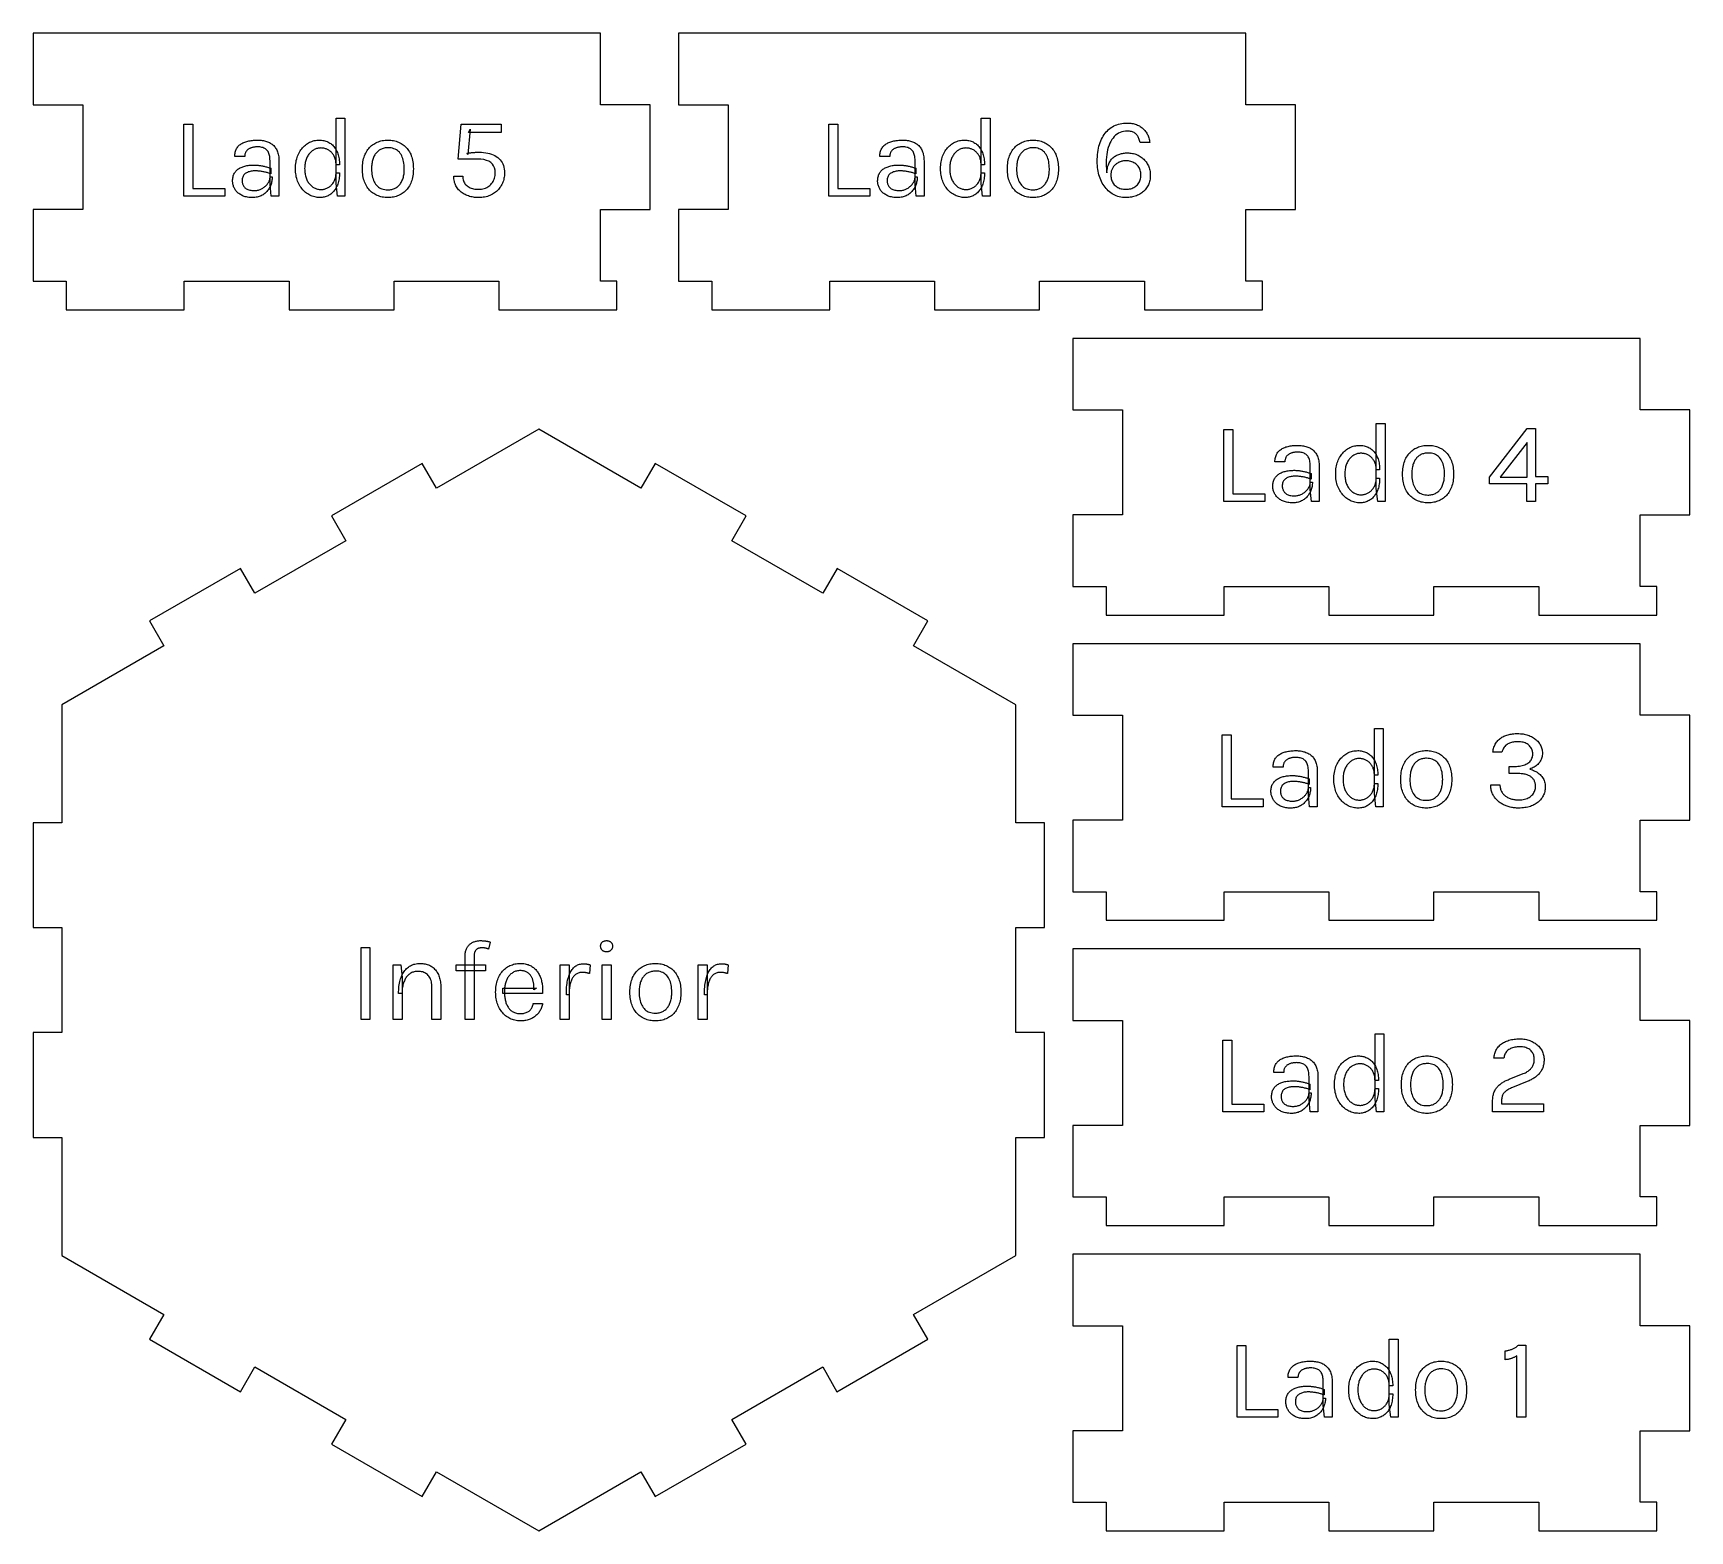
# Model space of a CAD drawing. Header units: millimetres. Extents: x 0 to 174, y 0 to 157.
import ezdxf

# ---------------------------------------------------------------- set-up
doc = ezdxf.new("R2010")
doc.units = ezdxf.units.MM
doc.layers.get('0').update_dxf_attribs({"linetype": 'CONTINUOUS'})

msp = doc.modelspace()

# ---------------------------------------------------------------- linework, layer by layer
for p, q in [((5.196, 157), (0, 157)), ((0, 157), (0, 149.5)), ((59.468, 157), (5.196, 157)), ((59.468, 149.5), (59.468, 157)), ((72.86, 157), (67.664, 157)), ((67.664, 157), (67.664, 149.5)), ((127.132, 157), (72.86, 157)), ((127.132, 149.5), (127.132, 157)), ((0, 149.5), (5.196, 149.5)), ((5.196, 149.5), (5.196, 138.5)), ((64.664, 149.5), (59.468, 149.5)), ((64.664, 138.5), (64.664, 149.5)), ((67.664, 149.5), (72.86, 149.5)), ((72.86, 149.5), (72.86, 138.5)), ((132.328, 149.5), (127.132, 149.5)), ((132.328, 138.5), (132.328, 149.5)), ((31.75, 141.252), (31.75, 148.092)), ((31.75, 148.092), (32.686, 148.092)), ((32.686, 148.092), (32.686, 139.908)), ((99.366, 141.252), (99.366, 148.092)), ((99.366, 148.092), (100.302, 148.092)), ((100.302, 148.092), (100.302, 139.908)), ((15.79, 147.444), (16.726, 147.444)), ((15.79, 139.908), (15.79, 147.444)), ((15.79, 147.444), (15.79, 147.444)), ((16.726, 147.444), (16.726, 140.724)), ((44.548, 143.796), (44.872, 147.444)), ((44.872, 147.444), (49.048, 147.444)), ((45.82, 146.916), (45.568, 144.288)), ((45.628, 146.592), (45.82, 146.916)), ((49.048, 146.592), (45.628, 146.592)), ((49.048, 147.444), (49.048, 146.592)), ((83.406, 147.444), (84.342, 147.444)), ((83.406, 139.908), (83.406, 147.444)), ((83.406, 147.444), (83.406, 147.444)), ((84.342, 147.444), (84.342, 140.724)), ((111.918, 145.713), (111.997, 145.889)), ((111.997, 145.889), (112.082, 146.057)), ((112.082, 146.057), (112.174, 146.217)), ((112.174, 146.217), (112.272, 146.368)), ((112.272, 146.368), (112.377, 146.51)), ((112.377, 146.51), (112.488, 146.644)), ((112.488, 146.644), (112.606, 146.77)), ((112.606, 146.77), (112.73, 146.887)), ((112.73, 146.887), (112.861, 146.996)), ((112.861, 146.996), (112.998, 147.096)), ((112.998, 147.096), (113.141, 147.187)), ((113.198, 146.002), (113.076, 145.833)), ((113.141, 147.187), (113.29, 147.269)), ((113.329, 146.154), (113.198, 146.002)), ((113.29, 147.269), (113.444, 147.341)), ((113.469, 146.287), (113.329, 146.154)), ((113.444, 147.341), (113.603, 147.403)), ((113.618, 146.403), (113.469, 146.287)), ((113.603, 147.403), (113.768, 147.456)), ((113.775, 146.501), (113.618, 146.403)), ((113.768, 147.456), (113.938, 147.499)), ((113.942, 146.581), (113.775, 146.501)), ((113.938, 147.499), (114.113, 147.533)), ((114.117, 146.644), (113.942, 146.581)), ((114.113, 147.533), (114.294, 147.557)), ((114.301, 146.688), (114.117, 146.644)), ((114.294, 147.557), (114.48, 147.571)), ((114.494, 146.715), (114.301, 146.688)), ((114.48, 147.571), (114.672, 147.576)), ((114.696, 146.724), (114.494, 146.715)), ((114.672, 147.576), (114.672, 147.576)), ((114.672, 147.576), (114.805, 147.573)), ((114.814, 146.721), (114.696, 146.724)), ((114.696, 146.724), (114.696, 146.724)), ((114.805, 147.573), (114.935, 147.566)), ((114.927, 146.711), (114.814, 146.721)), ((115.034, 146.695), (114.927, 146.711)), ((114.935, 147.566), (115.061, 147.553)), ((115.135, 146.673), (115.034, 146.695)), ((115.061, 147.553), (115.184, 147.535)), ((115.23, 146.644), (115.135, 146.673)), ((115.184, 147.535), (115.304, 147.512)), ((115.32, 146.61), (115.23, 146.644)), ((115.304, 147.512), (115.421, 147.484)), ((115.403, 146.568), (115.32, 146.61)), ((115.481, 146.52), (115.403, 146.568)), ((115.421, 147.484), (115.535, 147.451)), ((115.554, 146.466), (115.481, 146.52)), ((115.535, 147.451), (115.646, 147.413)), ((115.62, 146.406), (115.554, 146.466)), ((115.681, 146.34), (115.62, 146.406)), ((115.646, 147.413), (115.753, 147.369)), ((115.738, 146.27), (115.681, 146.34)), ((115.79, 146.195), (115.738, 146.27)), ((115.753, 147.369), (115.857, 147.321)), ((115.838, 146.116), (115.79, 146.195)), ((115.881, 146.032), (115.838, 146.116)), ((115.857, 147.321), (115.958, 147.268)), ((115.92, 145.944), (115.881, 146.032)), ((115.954, 145.852), (115.92, 145.944)), ((115.958, 147.268), (116.054, 147.211)), ((116.054, 147.211), (116.147, 147.15)), ((116.147, 147.15), (116.235, 147.085)), ((116.235, 147.085), (116.319, 147.016)), ((116.319, 147.016), (116.399, 146.943)), ((116.399, 146.943), (116.475, 146.866)), ((116.475, 146.866), (116.547, 146.784)), ((116.547, 146.784), (116.615, 146.699)), ((116.615, 146.699), (116.679, 146.61)), ((116.679, 146.61), (116.738, 146.517)), ((116.738, 146.517), (116.793, 146.422)), ((116.793, 146.422), (116.842, 146.323)), ((116.842, 146.323), (116.886, 146.221)), ((116.886, 146.221), (116.926, 146.117)), ((116.926, 146.117), (116.96, 146.009)), ((116.96, 146.009), (116.99, 145.898)), ((116.99, 145.898), (117.014, 145.784)), ((21.136, 144.06), (21.139, 144.182)), ((21.139, 144.182), (21.148, 144.3)), ((21.148, 144.3), (21.164, 144.413)), ((21.164, 144.413), (21.185, 144.52)), ((21.185, 144.52), (21.213, 144.623)), ((21.213, 144.623), (21.246, 144.721)), ((21.246, 144.721), (21.286, 144.815)), ((21.286, 144.815), (21.332, 144.903)), ((21.332, 144.903), (21.384, 144.986)), ((21.384, 144.986), (21.442, 145.065)), ((21.442, 145.065), (21.506, 145.139)), ((21.506, 145.139), (21.574, 145.209)), ((21.574, 145.209), (21.646, 145.275)), ((21.646, 145.275), (21.724, 145.336)), ((21.724, 145.336), (21.806, 145.393)), ((21.806, 145.393), (21.892, 145.447)), ((21.892, 145.447), (21.984, 145.495)), ((21.984, 145.495), (22.079, 145.54)), ((22.079, 145.54), (22.18, 145.581)), ((22.18, 145.581), (22.285, 145.617)), ((22.187, 144.196), (22.182, 144.13)), ((22.196, 144.261), (22.187, 144.196)), ((22.208, 144.323), (22.196, 144.261)), ((22.224, 144.382), (22.208, 144.323)), ((22.244, 144.438), (22.224, 144.382)), ((22.267, 144.492), (22.244, 144.438)), ((22.293, 144.544), (22.267, 144.492)), ((22.285, 145.617), (22.394, 145.649)), ((22.323, 144.593), (22.293, 144.544)), ((22.357, 144.639), (22.323, 144.593)), ((22.394, 144.683), (22.357, 144.639)), ((22.394, 145.649), (22.506, 145.679)), ((22.433, 144.724), (22.394, 144.683)), ((22.475, 144.763), (22.433, 144.724)), ((22.519, 144.8), (22.475, 144.763)), ((22.506, 145.679), (22.621, 145.704)), ((22.566, 144.835), (22.519, 144.8)), ((22.615, 144.867), (22.566, 144.835)), ((22.667, 144.897), (22.615, 144.867)), ((22.621, 145.704), (22.739, 145.726)), ((22.721, 144.924), (22.667, 144.897)), ((22.778, 144.949), (22.721, 144.924)), ((22.739, 145.726), (22.86, 145.745)), ((22.837, 144.972), (22.778, 144.949)), ((22.898, 144.993), (22.837, 144.972)), ((22.86, 145.745), (22.985, 145.761)), ((22.961, 145.011), (22.898, 144.993)), ((23.025, 145.027), (22.961, 145.011)), ((22.985, 145.761), (23.112, 145.773)), ((23.09, 145.041), (23.025, 145.027)), ((23.157, 145.053), (23.09, 145.041)), ((23.112, 145.773), (23.242, 145.781)), ((23.225, 145.063), (23.157, 145.053)), ((23.295, 145.07), (23.225, 145.063)), ((23.242, 145.781), (23.376, 145.786)), ((23.366, 145.076), (23.295, 145.07)), ((23.438, 145.079), (23.366, 145.076)), ((23.376, 145.786), (23.512, 145.788)), ((23.512, 145.08), (23.438, 145.079)), ((23.512, 145.788), (23.512, 145.788)), ((23.512, 145.788), (23.643, 145.786)), ((23.641, 145.077), (23.512, 145.08)), ((23.512, 145.08), (23.512, 145.08)), ((23.763, 145.066), (23.641, 145.077)), ((23.643, 145.786), (23.77, 145.779)), ((23.878, 145.049), (23.763, 145.066)), ((23.77, 145.779), (23.895, 145.768)), ((23.987, 145.026), (23.878, 145.049)), ((23.895, 145.768), (24.016, 145.752)), ((24.09, 144.995), (23.987, 145.026)), ((24.016, 145.752), (24.135, 145.732)), ((24.185, 144.958), (24.09, 144.995)), ((24.135, 145.732), (24.25, 145.708)), ((24.274, 144.914), (24.185, 144.958)), ((24.25, 145.708), (24.363, 145.679)), ((24.357, 144.863), (24.274, 144.914)), ((24.433, 144.805), (24.357, 144.863)), ((24.363, 145.679), (24.472, 145.646)), ((24.502, 144.741), (24.433, 144.805)), ((24.472, 145.646), (24.579, 145.608)), ((24.565, 144.669), (24.502, 144.741)), ((24.621, 144.588), (24.565, 144.669)), ((24.579, 145.608), (24.682, 145.566)), ((24.67, 144.498), (24.621, 144.588)), ((24.713, 144.4), (24.67, 144.498)), ((24.682, 145.566), (24.782, 145.519)), ((24.75, 144.293), (24.713, 144.4)), ((24.779, 144.178), (24.75, 144.293)), ((24.802, 144.053), (24.779, 144.178)), ((24.782, 145.519), (24.877, 145.467)), ((24.877, 145.467), (24.968, 145.409)), ((24.968, 145.409), (25.055, 145.347)), ((25.055, 145.347), (25.137, 145.279)), ((25.137, 145.279), (25.214, 145.206)), ((25.214, 145.206), (25.287, 145.127)), ((25.287, 145.127), (25.356, 145.044)), ((25.356, 145.044), (25.42, 144.955)), ((25.42, 144.955), (25.48, 144.861)), ((25.48, 144.861), (25.535, 144.761)), ((25.535, 144.761), (25.584, 144.656)), ((25.584, 144.656), (25.627, 144.545)), ((25.627, 144.545), (25.664, 144.428)), ((25.664, 144.428), (25.696, 144.305)), ((25.696, 144.305), (25.722, 144.177)), ((25.722, 144.177), (25.742, 144.042)), ((27.721, 144.111), (27.779, 144.253)), ((27.779, 144.253), (27.844, 144.39)), ((27.844, 144.39), (27.915, 144.521)), ((27.915, 144.521), (27.99, 144.646)), ((27.99, 144.646), (28.069, 144.765)), ((28.069, 144.765), (28.154, 144.878)), ((28.154, 144.878), (28.242, 144.985)), ((28.242, 144.985), (28.335, 145.085)), ((28.335, 145.085), (28.433, 145.179)), ((28.433, 145.179), (28.535, 145.267)), ((28.535, 145.267), (28.642, 145.349)), ((28.642, 145.349), (28.753, 145.425)), ((28.753, 145.425), (28.868, 145.494)), ((28.846, 144.225), (28.792, 144.139)), ((28.903, 144.306), (28.846, 144.225)), ((28.868, 145.494), (28.984, 145.556)), ((28.963, 144.382), (28.903, 144.306)), ((29.026, 144.455), (28.963, 144.382)), ((28.984, 145.556), (29.103, 145.61)), ((29.093, 144.522), (29.026, 144.455)), ((29.162, 144.586), (29.093, 144.522)), ((29.103, 145.61), (29.224, 145.657)), ((29.235, 144.645), (29.162, 144.586)), ((29.224, 145.657), (29.348, 145.697)), ((29.311, 144.699), (29.235, 144.645)), ((29.389, 144.749), (29.311, 144.699)), ((29.348, 145.697), (29.473, 145.73)), ((29.469, 144.793), (29.389, 144.749)), ((29.551, 144.832), (29.469, 144.793)), ((29.473, 145.73), (29.601, 145.755)), ((29.634, 144.866), (29.551, 144.832)), ((29.601, 145.755), (29.731, 145.773)), ((29.718, 144.895), (29.634, 144.866)), ((29.805, 144.918), (29.718, 144.895)), ((29.731, 145.773), (29.864, 145.784)), ((29.893, 144.937), (29.805, 144.918)), ((29.864, 145.784), (29.998, 145.788)), ((29.982, 144.95), (29.893, 144.937)), ((30.073, 144.957), (29.982, 144.95)), ((29.998, 145.788), (29.998, 145.788)), ((29.998, 145.788), (30.123, 145.785)), ((30.166, 144.96), (30.073, 144.957)), ((30.123, 145.785), (30.244, 145.776)), ((30.248, 144.958), (30.166, 144.96)), ((30.166, 144.96), (30.166, 144.96)), ((30.244, 145.776), (30.362, 145.76)), ((30.329, 144.952), (30.248, 144.958)), ((30.41, 144.942), (30.329, 144.952)), ((30.362, 145.76), (30.478, 145.739)), ((30.489, 144.928), (30.41, 144.942)), ((30.478, 145.739), (30.59, 145.712)), ((30.567, 144.91), (30.489, 144.928)), ((30.643, 144.888), (30.567, 144.91)), ((30.59, 145.712), (30.699, 145.678)), ((30.719, 144.862), (30.643, 144.888)), ((30.699, 145.678), (30.805, 145.638)), ((30.794, 144.831), (30.719, 144.862)), ((30.867, 144.797), (30.794, 144.831)), ((30.805, 145.638), (30.908, 145.592)), ((30.94, 144.759), (30.867, 144.797)), ((30.908, 145.592), (31.008, 145.54)), ((31.011, 144.717), (30.94, 144.759)), ((31.008, 145.54), (31.105, 145.482)), ((31.079, 144.671), (31.011, 144.717)), ((31.144, 144.621), (31.079, 144.671)), ((31.105, 145.482), (31.198, 145.418)), ((31.206, 144.568), (31.144, 144.621)), ((31.198, 145.418), (31.287, 145.349)), ((31.266, 144.511), (31.206, 144.568)), ((31.323, 144.45), (31.266, 144.511)), ((31.287, 145.349), (31.372, 145.274)), ((31.378, 144.385), (31.323, 144.45)), ((31.372, 145.274), (31.453, 145.194)), ((31.43, 144.316), (31.378, 144.385)), ((31.479, 144.244), (31.43, 144.316)), ((31.453, 145.194), (31.529, 145.108)), ((31.525, 144.168), (31.479, 144.244)), ((31.568, 144.088), (31.525, 144.168)), ((31.529, 145.108), (31.601, 145.018)), ((31.601, 145.018), (31.668, 144.921)), ((31.668, 144.921), (31.732, 144.82)), ((31.732, 144.82), (31.791, 144.713)), ((31.791, 144.713), (31.846, 144.6)), ((31.846, 144.6), (31.896, 144.482)), ((31.896, 144.482), (31.941, 144.36)), ((31.941, 144.36), (31.981, 144.233)), ((31.981, 144.233), (32.015, 144.101)), ((34.687, 144.005), (34.739, 144.155)), ((34.739, 144.155), (34.798, 144.298)), ((34.798, 144.298), (34.864, 144.435)), ((34.864, 144.435), (34.936, 144.566)), ((34.936, 144.566), (35.013, 144.69)), ((35.013, 144.69), (35.096, 144.807)), ((35.096, 144.807), (35.183, 144.918)), ((35.183, 144.918), (35.276, 145.022)), ((35.276, 145.022), (35.373, 145.12)), ((35.373, 145.12), (35.476, 145.211)), ((35.476, 145.211), (35.584, 145.296)), ((35.584, 145.296), (35.697, 145.374)), ((35.697, 145.374), (35.815, 145.446)), ((35.765, 144.144), (35.719, 144.052)), ((35.814, 144.231), (35.765, 144.144)), ((35.868, 144.315), (35.814, 144.231)), ((35.815, 145.446), (35.937, 145.511)), ((35.925, 144.393), (35.868, 144.315)), ((35.985, 144.467), (35.925, 144.393)), ((35.937, 145.511), (36.063, 145.569)), ((36.05, 144.536), (35.985, 144.467)), ((36.118, 144.601), (36.05, 144.536)), ((36.063, 145.569), (36.192, 145.62)), ((36.189, 144.661), (36.118, 144.601)), ((36.265, 144.717), (36.189, 144.661)), ((36.192, 145.62), (36.325, 145.665)), ((36.344, 144.768), (36.265, 144.717)), ((36.325, 145.665), (36.461, 145.702)), ((36.427, 144.813), (36.344, 144.768)), ((36.513, 144.853), (36.427, 144.813)), ((36.461, 145.702), (36.6, 145.733)), ((36.603, 144.888), (36.513, 144.853)), ((36.6, 145.733), (36.743, 145.757)), ((36.696, 144.917), (36.603, 144.888)), ((36.793, 144.941), (36.696, 144.917)), ((36.743, 145.757), (36.889, 145.774)), ((36.894, 144.96), (36.793, 144.941)), ((36.889, 145.774), (37.039, 145.785)), ((36.998, 144.973), (36.894, 144.96)), ((37.105, 144.981), (36.998, 144.973)), ((37.039, 145.785), (37.192, 145.788)), ((37.216, 144.984), (37.105, 144.981)), ((37.192, 145.788), (37.192, 145.788)), ((37.192, 145.788), (37.344, 145.785)), ((37.38, 144.978), (37.216, 144.984)), ((37.216, 144.984), (37.216, 144.984)), ((37.344, 145.785), (37.493, 145.774)), ((37.535, 144.96), (37.38, 144.978)), ((37.493, 145.774), (37.638, 145.757)), ((37.683, 144.931), (37.535, 144.96)), ((37.638, 145.757), (37.78, 145.733)), ((37.822, 144.889), (37.683, 144.931)), ((37.78, 145.733), (37.919, 145.702)), ((37.953, 144.836), (37.822, 144.889)), ((37.919, 145.702), (38.054, 145.665)), ((38.075, 144.771), (37.953, 144.836)), ((38.054, 145.665), (38.186, 145.62)), ((38.189, 144.694), (38.075, 144.771)), ((38.186, 145.62), (38.315, 145.569)), ((38.295, 144.606), (38.189, 144.694)), ((38.393, 144.505), (38.295, 144.606)), ((38.315, 145.569), (38.441, 145.511)), ((38.482, 144.393), (38.393, 144.505)), ((38.441, 145.511), (38.563, 145.446)), ((38.563, 144.27), (38.482, 144.393)), ((38.563, 145.446), (38.681, 145.374)), ((38.635, 144.139), (38.563, 144.27)), ((38.681, 145.374), (38.794, 145.296)), ((38.794, 145.296), (38.902, 145.211)), ((38.902, 145.211), (39.004, 145.12)), ((39.004, 145.12), (39.102, 145.022)), ((39.102, 145.022), (39.194, 144.918)), ((39.194, 144.918), (39.281, 144.807)), ((39.281, 144.807), (39.363, 144.69)), ((39.363, 144.69), (39.439, 144.566)), ((39.439, 144.566), (39.511, 144.435)), ((39.511, 144.435), (39.577, 144.298)), ((39.577, 144.298), (39.635, 144.155)), ((39.635, 144.155), (39.687, 144.005)), ((45.448, 144.396), (45.506, 144.409)), ((45.568, 144.288), (45.448, 144.396)), ((45.506, 144.409), (45.566, 144.421)), ((45.566, 144.421), (45.628, 144.432)), ((45.628, 144.432), (45.691, 144.443)), ((45.691, 144.443), (45.756, 144.452)), ((45.756, 144.452), (45.822, 144.461)), ((45.822, 144.461), (45.889, 144.469)), ((45.889, 144.469), (45.959, 144.477)), ((45.959, 144.477), (46.03, 144.483)), ((46.03, 144.483), (46.102, 144.489)), ((46.102, 144.489), (46.174, 144.494)), ((46.174, 144.494), (46.245, 144.499)), ((46.245, 144.499), (46.315, 144.503)), ((46.315, 144.503), (46.382, 144.506)), ((46.382, 144.506), (46.449, 144.509)), ((46.449, 144.509), (46.513, 144.512)), ((46.513, 144.512), (46.576, 144.514)), ((46.576, 144.514), (46.638, 144.515)), ((46.638, 144.515), (46.698, 144.516)), ((46.698, 144.516), (46.756, 144.516)), ((46.756, 144.516), (46.756, 144.516)), ((46.756, 144.516), (46.996, 144.511)), ((46.996, 144.511), (47.225, 144.494)), ((47.225, 144.494), (47.445, 144.467)), ((47.445, 144.467), (47.654, 144.429)), ((47.654, 144.429), (47.853, 144.38)), ((47.853, 144.38), (48.041, 144.319)), ((48.041, 144.319), (48.22, 144.248)), ((48.22, 144.248), (48.388, 144.167)), ((48.388, 144.167), (48.546, 144.074)), ((88.752, 144.06), (88.755, 144.182)), ((88.755, 144.182), (88.764, 144.3)), ((88.764, 144.3), (88.78, 144.413)), ((88.78, 144.413), (88.801, 144.52)), ((88.801, 144.52), (88.829, 144.623)), ((88.829, 144.623), (88.862, 144.721)), ((88.862, 144.721), (88.902, 144.815)), ((88.902, 144.815), (88.948, 144.903)), ((88.948, 144.903), (89, 144.986)), ((89, 144.986), (89.058, 145.065)), ((89.058, 145.065), (89.122, 145.139)), ((89.122, 145.139), (89.19, 145.209)), ((89.19, 145.209), (89.262, 145.275)), ((89.262, 145.275), (89.34, 145.336)), ((89.34, 145.336), (89.422, 145.393)), ((89.422, 145.393), (89.508, 145.447)), ((89.508, 145.447), (89.6, 145.495)), ((89.6, 145.495), (89.696, 145.54)), ((89.696, 145.54), (89.796, 145.581)), ((89.796, 145.581), (89.901, 145.617)), ((89.803, 144.196), (89.798, 144.13)), ((89.812, 144.261), (89.803, 144.196)), ((89.824, 144.323), (89.812, 144.261)), ((89.84, 144.382), (89.824, 144.323)), ((89.86, 144.438), (89.84, 144.382)), ((89.883, 144.492), (89.86, 144.438)), ((89.909, 144.544), (89.883, 144.492)), ((89.901, 145.617), (90.01, 145.649)), ((89.939, 144.593), (89.909, 144.544)), ((89.973, 144.639), (89.939, 144.593)), ((90.01, 144.683), (89.973, 144.639)), ((90.01, 145.649), (90.122, 145.679)), ((90.049, 144.724), (90.01, 144.683)), ((90.091, 144.763), (90.049, 144.724)), ((90.135, 144.8), (90.091, 144.763)), ((90.122, 145.679), (90.237, 145.704)), ((90.182, 144.835), (90.135, 144.8)), ((90.231, 144.867), (90.182, 144.835)), ((90.283, 144.897), (90.231, 144.867)), ((90.237, 145.704), (90.355, 145.726)), ((90.337, 144.924), (90.283, 144.897)), ((90.394, 144.949), (90.337, 144.924)), ((90.355, 145.726), (90.476, 145.745)), ((90.453, 144.972), (90.394, 144.949)), ((90.514, 144.993), (90.453, 144.972)), ((90.476, 145.745), (90.601, 145.761)), ((90.577, 145.011), (90.514, 144.993)), ((90.641, 145.027), (90.577, 145.011)), ((90.601, 145.761), (90.728, 145.773)), ((90.707, 145.041), (90.641, 145.027)), ((90.773, 145.053), (90.707, 145.041)), ((90.728, 145.773), (90.858, 145.781)), ((90.842, 145.063), (90.773, 145.053)), ((90.911, 145.07), (90.842, 145.063)), ((90.858, 145.781), (90.992, 145.786)), ((90.982, 145.076), (90.911, 145.07)), ((91.054, 145.079), (90.982, 145.076)), ((90.992, 145.786), (91.128, 145.788)), ((91.128, 145.08), (91.054, 145.079)), ((91.128, 145.788), (91.128, 145.788)), ((91.128, 145.788), (91.259, 145.786)), ((91.257, 145.077), (91.128, 145.08)), ((91.128, 145.08), (91.128, 145.08)), ((91.379, 145.066), (91.257, 145.077)), ((91.259, 145.786), (91.386, 145.779)), ((91.494, 145.049), (91.379, 145.066)), ((91.386, 145.779), (91.511, 145.768)), ((91.603, 145.026), (91.494, 145.049)), ((91.511, 145.768), (91.632, 145.752)), ((91.706, 144.995), (91.603, 145.026)), ((91.632, 145.752), (91.751, 145.732)), ((91.801, 144.958), (91.706, 144.995)), ((91.751, 145.732), (91.866, 145.708)), ((91.89, 144.914), (91.801, 144.958)), ((91.866, 145.708), (91.979, 145.679)), ((91.973, 144.863), (91.89, 144.914)), ((92.049, 144.805), (91.973, 144.863)), ((91.979, 145.679), (92.088, 145.646)), ((92.118, 144.741), (92.049, 144.805)), ((92.088, 145.646), (92.195, 145.608)), ((92.181, 144.669), (92.118, 144.741)), ((92.237, 144.588), (92.181, 144.669)), ((92.195, 145.608), (92.298, 145.566)), ((92.286, 144.498), (92.237, 144.588)), ((92.329, 144.4), (92.286, 144.498)), ((92.298, 145.566), (92.398, 145.519)), ((92.366, 144.293), (92.329, 144.4)), ((92.395, 144.178), (92.366, 144.293)), ((92.418, 144.053), (92.395, 144.178)), ((92.398, 145.519), (92.493, 145.467)), ((92.493, 145.467), (92.584, 145.409)), ((92.584, 145.409), (92.671, 145.347)), ((92.671, 145.347), (92.753, 145.279)), ((92.753, 145.279), (92.83, 145.206)), ((92.83, 145.206), (92.903, 145.127)), ((92.903, 145.127), (92.972, 145.044)), ((92.972, 145.044), (93.036, 144.955)), ((93.036, 144.955), (93.096, 144.861)), ((93.096, 144.861), (93.151, 144.761)), ((93.151, 144.761), (93.2, 144.656)), ((93.2, 144.656), (93.243, 144.545)), ((93.243, 144.545), (93.28, 144.428)), ((93.28, 144.428), (93.312, 144.305)), ((93.312, 144.305), (93.338, 144.177)), ((93.338, 144.177), (93.358, 144.042)), ((95.337, 144.111), (95.395, 144.253)), ((95.395, 144.253), (95.46, 144.39)), ((95.46, 144.39), (95.531, 144.521)), ((95.531, 144.521), (95.606, 144.646)), ((95.606, 144.646), (95.686, 144.765)), ((95.686, 144.765), (95.77, 144.878)), ((95.77, 144.878), (95.858, 144.985)), ((95.858, 144.985), (95.951, 145.085)), ((95.951, 145.085), (96.049, 145.179)), ((96.049, 145.179), (96.151, 145.267)), ((96.151, 145.267), (96.258, 145.349)), ((96.258, 145.349), (96.369, 145.425)), ((96.369, 145.425), (96.484, 145.494)), ((96.462, 144.225), (96.408, 144.139)), ((96.519, 144.306), (96.462, 144.225)), ((96.484, 145.494), (96.6, 145.556)), ((96.579, 144.382), (96.519, 144.306)), ((96.642, 144.455), (96.579, 144.382)), ((96.6, 145.556), (96.719, 145.61)), ((96.709, 144.522), (96.642, 144.455)), ((96.779, 144.586), (96.709, 144.522)), ((96.719, 145.61), (96.84, 145.657)), ((96.851, 144.645), (96.779, 144.586)), ((96.84, 145.657), (96.964, 145.697)), ((96.927, 144.699), (96.851, 144.645)), ((97.005, 144.749), (96.927, 144.699)), ((96.964, 145.697), (97.089, 145.73)), ((97.085, 144.793), (97.005, 144.749)), ((97.167, 144.832), (97.085, 144.793)), ((97.089, 145.73), (97.217, 145.755)), ((97.25, 144.866), (97.167, 144.832)), ((97.217, 145.755), (97.347, 145.773)), ((97.334, 144.895), (97.25, 144.866)), ((97.421, 144.918), (97.334, 144.895)), ((97.347, 145.773), (97.48, 145.784)), ((97.509, 144.937), (97.421, 144.918)), ((97.48, 145.784), (97.614, 145.788)), ((97.598, 144.95), (97.509, 144.937)), ((97.689, 144.957), (97.598, 144.95)), ((97.614, 145.788), (97.614, 145.788)), ((97.614, 145.788), (97.739, 145.785)), ((97.782, 144.96), (97.689, 144.957)), ((97.739, 145.785), (97.86, 145.776)), ((97.864, 144.958), (97.782, 144.96)), ((97.782, 144.96), (97.782, 144.96)), ((97.86, 145.776), (97.978, 145.76)), ((97.946, 144.952), (97.864, 144.958)), ((98.026, 144.942), (97.946, 144.952)), ((97.978, 145.76), (98.094, 145.739)), ((98.105, 144.928), (98.026, 144.942)), ((98.094, 145.739), (98.206, 145.712)), ((98.183, 144.91), (98.105, 144.928)), ((98.259, 144.888), (98.183, 144.91)), ((98.206, 145.712), (98.315, 145.678)), ((98.335, 144.862), (98.259, 144.888)), ((98.315, 145.678), (98.421, 145.638)), ((98.41, 144.831), (98.335, 144.862)), ((98.484, 144.797), (98.41, 144.831)), ((98.421, 145.638), (98.524, 145.592)), ((98.556, 144.759), (98.484, 144.797)), ((98.524, 145.592), (98.624, 145.54)), ((98.627, 144.717), (98.556, 144.759)), ((98.624, 145.54), (98.721, 145.482)), ((98.695, 144.671), (98.627, 144.717)), ((98.76, 144.621), (98.695, 144.671)), ((98.721, 145.482), (98.814, 145.418)), ((98.822, 144.568), (98.76, 144.621)), ((98.814, 145.418), (98.903, 145.349)), ((98.882, 144.511), (98.822, 144.568)), ((98.939, 144.45), (98.882, 144.511)), ((98.903, 145.349), (98.988, 145.274)), ((98.994, 144.385), (98.939, 144.45)), ((98.988, 145.274), (99.069, 145.194)), ((99.046, 144.316), (98.994, 144.385)), ((99.095, 144.244), (99.046, 144.316)), ((99.069, 145.194), (99.145, 145.108)), ((99.141, 144.168), (99.095, 144.244)), ((99.184, 144.088), (99.141, 144.168)), ((99.145, 145.108), (99.217, 145.018)), ((99.217, 145.018), (99.285, 144.921)), ((99.285, 144.921), (99.348, 144.82)), ((99.348, 144.82), (99.407, 144.713)), ((99.407, 144.713), (99.462, 144.6)), ((99.462, 144.6), (99.512, 144.482)), ((99.512, 144.482), (99.557, 144.36)), ((99.557, 144.36), (99.597, 144.233)), ((99.597, 144.233), (99.631, 144.101)), ((102.303, 144.005), (102.355, 144.155)), ((102.355, 144.155), (102.414, 144.298)), ((102.414, 144.298), (102.48, 144.435)), ((102.48, 144.435), (102.552, 144.566)), ((102.552, 144.566), (102.629, 144.69)), ((102.629, 144.69), (102.712, 144.807)), ((102.712, 144.807), (102.799, 144.918)), ((102.799, 144.918), (102.892, 145.022)), ((102.892, 145.022), (102.989, 145.12)), ((102.989, 145.12), (103.092, 145.211)), ((103.092, 145.211), (103.2, 145.296)), ((103.2, 145.296), (103.313, 145.374)), ((103.313, 145.374), (103.431, 145.446)), ((103.381, 144.144), (103.335, 144.052)), ((103.43, 144.231), (103.381, 144.144)), ((103.484, 144.315), (103.43, 144.231)), ((103.431, 145.446), (103.553, 145.511)), ((103.541, 144.393), (103.484, 144.315)), ((103.601, 144.467), (103.541, 144.393)), ((103.553, 145.511), (103.679, 145.569)), ((103.666, 144.536), (103.601, 144.467)), ((103.734, 144.601), (103.666, 144.536)), ((103.679, 145.569), (103.808, 145.62)), ((103.806, 144.661), (103.734, 144.601)), ((103.881, 144.717), (103.806, 144.661)), ((103.808, 145.62), (103.941, 145.665)), ((103.96, 144.768), (103.881, 144.717)), ((103.941, 145.665), (104.077, 145.702)), ((104.043, 144.813), (103.96, 144.768)), ((104.129, 144.853), (104.043, 144.813)), ((104.077, 145.702), (104.216, 145.733)), ((104.219, 144.888), (104.129, 144.853)), ((104.216, 145.733), (104.359, 145.757)), ((104.312, 144.917), (104.219, 144.888)), ((104.409, 144.941), (104.312, 144.917)), ((104.359, 145.757), (104.505, 145.774)), ((104.51, 144.96), (104.409, 144.941)), ((104.505, 145.774), (104.655, 145.785)), ((104.614, 144.973), (104.51, 144.96)), ((104.721, 144.981), (104.614, 144.973)), ((104.655, 145.785), (104.808, 145.788)), ((104.832, 144.984), (104.721, 144.981)), ((104.808, 145.788), (104.808, 145.788)), ((104.808, 145.788), (104.96, 145.785)), ((104.996, 144.978), (104.832, 144.984)), ((104.832, 144.984), (104.832, 144.984)), ((104.96, 145.785), (105.109, 145.774)), ((105.152, 144.96), (104.996, 144.978)), ((105.109, 145.774), (105.254, 145.757)), ((105.299, 144.931), (105.152, 144.96)), ((105.254, 145.757), (105.396, 145.733)), ((105.438, 144.889), (105.299, 144.931)), ((105.396, 145.733), (105.535, 145.702)), ((105.569, 144.836), (105.438, 144.889)), ((105.535, 145.702), (105.67, 145.665)), ((105.691, 144.771), (105.569, 144.836)), ((105.67, 145.665), (105.802, 145.62)), ((105.805, 144.694), (105.691, 144.771)), ((105.802, 145.62), (105.931, 145.569)), ((105.911, 144.606), (105.805, 144.694)), ((106.009, 144.505), (105.911, 144.606)), ((105.931, 145.569), (106.057, 145.511)), ((106.098, 144.393), (106.009, 144.505)), ((106.057, 145.511), (106.179, 145.446)), ((106.179, 144.27), (106.098, 144.393)), ((106.179, 145.446), (106.297, 145.374)), ((106.251, 144.139), (106.179, 144.27)), ((106.297, 145.374), (106.41, 145.296)), ((106.41, 145.296), (106.518, 145.211)), ((106.518, 145.211), (106.62, 145.12)), ((106.62, 145.12), (106.718, 145.022)), ((106.718, 145.022), (106.81, 144.918)), ((106.81, 144.918), (106.897, 144.807)), ((106.897, 144.807), (106.979, 144.69)), ((106.979, 144.69), (107.056, 144.566)), ((107.056, 144.566), (107.127, 144.435)), ((107.127, 144.435), (107.193, 144.298)), ((107.193, 144.298), (107.251, 144.155)), ((107.251, 144.155), (107.303, 144.005)), ((111.555, 144.036), (111.574, 144.271)), ((111.574, 144.271), (111.601, 144.499)), ((111.601, 144.499), (111.635, 144.719)), ((111.635, 144.719), (111.676, 144.933)), ((111.676, 144.933), (111.725, 145.139)), ((111.725, 145.139), (111.782, 145.337)), ((111.782, 145.337), (111.846, 145.529)), ((111.846, 145.529), (111.918, 145.713)), ((112.541, 144.267), (112.512, 143.991)), ((112.582, 144.529), (112.541, 144.267)), ((112.635, 144.779), (112.582, 144.529)), ((112.7, 145.016), (112.635, 144.779)), ((112.776, 145.24), (112.7, 145.016)), ((112.864, 145.451), (112.776, 145.24)), ((112.964, 145.648), (112.864, 145.451)), ((113.076, 145.833), (112.964, 145.648)), ((113.436, 144.113), (113.523, 144.165)), ((113.523, 144.165), (113.613, 144.211)), ((113.613, 144.211), (113.706, 144.252)), ((113.706, 144.252), (113.801, 144.288)), ((113.801, 144.288), (113.898, 144.321)), ((113.898, 144.321), (113.995, 144.35)), ((113.995, 144.35), (114.094, 144.375)), ((114.094, 144.375), (114.194, 144.396)), ((114.194, 144.396), (114.294, 144.413)), ((114.294, 144.413), (114.396, 144.427)), ((114.396, 144.427), (114.499, 144.436)), ((114.499, 144.436), (114.603, 144.442)), ((114.603, 144.442), (114.708, 144.444)), ((114.708, 144.444), (114.708, 144.444)), ((114.708, 144.444), (114.843, 144.441)), ((114.843, 144.441), (114.976, 144.432)), ((114.976, 144.432), (115.106, 144.417)), ((115.106, 144.417), (115.233, 144.396)), ((115.233, 144.396), (115.357, 144.369)), ((115.357, 144.369), (115.478, 144.336)), ((115.478, 144.336), (115.597, 144.297)), ((115.597, 144.297), (115.712, 144.252)), ((115.712, 144.252), (115.825, 144.201)), ((115.825, 144.201), (115.935, 144.144)), ((115.935, 144.144), (116.041, 144.082)), ((115.983, 145.755), (115.954, 145.852)), ((116.008, 145.654), (115.983, 145.755)), ((116.028, 145.548), (116.008, 145.654)), ((117.048, 145.548), (116.028, 145.548)), ((117.014, 145.784), (117.034, 145.668)), ((117.034, 145.668), (117.048, 145.548)), ((117.048, 145.548), (117.048, 145.548)), ((22.18, 144.06), (21.136, 144.06)), ((21.144, 142.389), (21.199, 142.464)), ((21.199, 142.464), (21.259, 142.535)), ((21.259, 142.535), (21.324, 142.603)), ((21.324, 142.603), (21.393, 142.666)), ((21.393, 142.666), (21.466, 142.726)), ((21.466, 142.726), (21.543, 142.781)), ((21.543, 142.781), (21.625, 142.833)), ((21.625, 142.833), (21.711, 142.881)), ((21.711, 142.881), (21.801, 142.925)), ((21.801, 142.925), (21.895, 142.965)), ((21.895, 142.965), (21.994, 143.001)), ((21.994, 143.001), (22.096, 143.033)), ((22.096, 143.033), (22.201, 143.063)), ((22.182, 144.13), (22.18, 144.06)), ((22.18, 144.06), (22.18, 144.06)), ((22.201, 143.063), (22.308, 143.088)), ((22.308, 143.088), (22.417, 143.11)), ((22.466, 142.408), (22.381, 142.368)), ((22.417, 143.11), (22.53, 143.129)), ((22.554, 142.444), (22.466, 142.408)), ((22.53, 143.129), (22.644, 143.145)), ((22.646, 142.475), (22.554, 142.444)), ((22.644, 143.145), (22.761, 143.157)), ((22.741, 142.501), (22.646, 142.475)), ((22.84, 142.522), (22.741, 142.501)), ((22.761, 143.157), (22.881, 143.165)), ((22.943, 142.539), (22.84, 142.522)), ((22.881, 143.165), (23.003, 143.17)), ((23.049, 142.551), (22.943, 142.539)), ((23.003, 143.17), (23.128, 143.172)), ((23.159, 142.558), (23.049, 142.551)), ((23.128, 143.172), (23.128, 143.172)), ((23.128, 143.172), (23.218, 143.171)), ((23.272, 142.56), (23.159, 142.558)), ((23.218, 143.171), (23.308, 143.168)), ((23.348, 142.559), (23.272, 142.56)), ((23.272, 142.56), (23.272, 142.56)), ((23.308, 143.168), (23.398, 143.164)), ((23.426, 142.557), (23.348, 142.559)), ((23.398, 143.164), (23.489, 143.158)), ((23.506, 142.552), (23.426, 142.557)), ((23.489, 143.158), (23.579, 143.149)), ((23.586, 142.547), (23.506, 142.552)), ((23.579, 143.149), (23.669, 143.14)), ((23.669, 142.539), (23.586, 142.547)), ((23.669, 143.14), (23.76, 143.128)), ((23.753, 142.53), (23.669, 142.539)), ((23.838, 142.519), (23.753, 142.53)), ((23.76, 143.128), (23.85, 143.114)), ((23.925, 142.506), (23.838, 142.519)), ((23.85, 143.114), (23.94, 143.099)), ((24.013, 142.492), (23.925, 142.506)), ((23.94, 143.099), (24.031, 143.082)), ((24.103, 142.476), (24.013, 142.492)), ((24.031, 143.082), (24.121, 143.063)), ((24.193, 142.459), (24.103, 142.476)), ((24.121, 143.063), (24.211, 143.043)), ((24.281, 142.44), (24.193, 142.459)), ((24.211, 143.043), (24.301, 143.022)), ((24.366, 142.42), (24.281, 142.44)), ((24.301, 143.022), (24.39, 142.999)), ((24.451, 142.399), (24.366, 142.42)), ((24.39, 142.999), (24.479, 142.976)), ((24.479, 142.976), (24.567, 142.95)), ((24.567, 142.95), (24.655, 142.924)), ((24.655, 142.924), (24.742, 142.896)), ((24.742, 142.896), (24.829, 142.867)), ((24.819, 143.92), (24.802, 144.053)), ((24.829, 143.778), (24.819, 143.92)), ((24.832, 143.628), (24.829, 143.778)), ((24.829, 142.867), (24.916, 142.836)), ((24.832, 141.168), (24.832, 143.628)), ((24.916, 142.836), (24.916, 142.836)), ((24.916, 142.836), (24.916, 142.248)), ((25.742, 144.042), (25.757, 143.902)), ((25.757, 143.902), (25.765, 143.756)), ((25.765, 143.756), (25.768, 143.604)), ((25.768, 143.604), (25.768, 143.604)), ((25.768, 143.604), (25.768, 139.908)), ((27.502, 142.8), (27.505, 142.981)), ((27.506, 142.618), (27.502, 142.8)), ((27.502, 142.8), (27.502, 142.8)), ((27.505, 142.981), (27.516, 143.157)), ((27.516, 142.44), (27.506, 142.618)), ((27.516, 143.157), (27.533, 143.329)), ((27.533, 142.267), (27.516, 142.44)), ((27.533, 143.329), (27.557, 143.495)), ((27.557, 143.495), (27.588, 143.656)), ((27.588, 143.656), (27.625, 143.813)), ((27.625, 143.813), (27.67, 143.965)), ((27.67, 143.965), (27.721, 144.111)), ((28.464, 142.933), (28.462, 142.8)), ((28.462, 142.8), (28.462, 142.8)), ((28.462, 142.8), (28.464, 142.665)), ((28.471, 143.061), (28.464, 142.933)), ((28.464, 142.665), (28.471, 142.534)), ((28.483, 143.186), (28.471, 143.061)), ((28.471, 142.534), (28.483, 142.407)), ((28.499, 143.307), (28.483, 143.186)), ((28.483, 142.407), (28.499, 142.284)), ((28.52, 143.425), (28.499, 143.307)), ((28.545, 143.538), (28.52, 143.425)), ((28.575, 143.648), (28.545, 143.538)), ((28.61, 143.754), (28.575, 143.648)), ((28.649, 143.857), (28.61, 143.754)), ((28.693, 143.955), (28.649, 143.857)), ((28.741, 144.049), (28.693, 143.955)), ((28.792, 144.139), (28.741, 144.049)), ((31.606, 144.005), (31.568, 144.088)), ((31.64, 143.918), (31.606, 144.005)), ((31.669, 143.827), (31.64, 143.918)), ((31.694, 143.733), (31.669, 143.827)), ((31.714, 143.635), (31.694, 143.733)), ((31.73, 143.534), (31.714, 143.635)), ((31.741, 143.429), (31.73, 143.534)), ((31.748, 143.32), (31.741, 143.429)), ((31.75, 143.208), (31.748, 143.32)), ((32.11, 143.208), (31.75, 143.208)), ((32.015, 144.101), (32.044, 143.964)), ((32.044, 143.964), (32.068, 143.822)), ((32.068, 143.822), (32.086, 143.676)), ((32.086, 143.676), (32.099, 143.525)), ((32.099, 143.525), (32.107, 143.369)), ((32.107, 143.369), (32.11, 143.208)), ((32.11, 143.208), (32.11, 143.208)), ((34.516, 142.776), (34.52, 142.971)), ((34.52, 142.582), (34.516, 142.776)), ((34.516, 142.776), (34.516, 142.776)), ((34.52, 142.971), (34.53, 143.159)), ((34.53, 142.395), (34.52, 142.582)), ((34.53, 143.159), (34.547, 143.341)), ((34.547, 143.341), (34.572, 143.517)), ((34.572, 143.517), (34.603, 143.686)), ((34.603, 143.686), (34.641, 143.848)), ((34.641, 143.848), (34.687, 144.005)), ((35.478, 142.911), (35.476, 142.776)), ((35.476, 142.776), (35.476, 142.776)), ((35.476, 142.776), (35.48, 142.577)), ((35.484, 143.042), (35.478, 142.911)), ((35.48, 142.577), (35.493, 142.387)), ((35.494, 143.169), (35.484, 143.042)), ((35.508, 143.293), (35.494, 143.169)), ((35.526, 143.413), (35.508, 143.293)), ((35.548, 143.529), (35.526, 143.413)), ((35.575, 143.641), (35.548, 143.529)), ((35.605, 143.749), (35.575, 143.641)), ((35.639, 143.854), (35.605, 143.749)), ((35.677, 143.955), (35.639, 143.854)), ((35.719, 144.052), (35.677, 143.955)), ((38.699, 143.999), (38.635, 144.139)), ((38.755, 143.851), (38.699, 143.999)), ((38.802, 143.693), (38.755, 143.851)), ((38.84, 143.527), (38.802, 143.693)), ((38.87, 143.352), (38.84, 143.527)), ((38.891, 143.169), (38.87, 143.352)), ((38.89, 142.386), (38.9, 142.512)), ((38.904, 142.977), (38.891, 143.169)), ((38.9, 142.512), (38.906, 142.642)), ((38.908, 142.776), (38.904, 142.977)), ((38.906, 142.642), (38.908, 142.776)), ((38.908, 142.776), (38.908, 142.776)), ((39.687, 144.005), (39.732, 143.848)), ((39.732, 143.848), (39.77, 143.686)), ((39.77, 143.686), (39.801, 143.517)), ((39.801, 143.517), (39.825, 143.341)), ((39.825, 143.341), (39.842, 143.159)), ((39.842, 143.159), (39.853, 142.971)), ((39.853, 142.582), (39.842, 142.395)), ((39.853, 142.971), (39.856, 142.776)), ((39.856, 142.776), (39.853, 142.582)), ((39.856, 142.776), (39.856, 142.776)), ((46.564, 143.796), (44.548, 143.796)), ((46.92, 143.781), (46.564, 143.796)), ((46.564, 143.796), (46.564, 143.796)), ((47.238, 143.738), (46.92, 143.781)), ((47.519, 143.665), (47.238, 143.738)), ((47.762, 143.564), (47.519, 143.665)), ((47.968, 143.433), (47.762, 143.564)), ((48.137, 143.273), (47.968, 143.433)), ((48.268, 143.085), (48.137, 143.273)), ((48.361, 142.867), (48.268, 143.085)), ((48.417, 142.62), (48.361, 142.867)), ((48.436, 142.344), (48.417, 142.62)), ((48.546, 144.074), (48.694, 143.97)), ((48.694, 143.97), (48.83, 143.855)), ((48.83, 143.855), (48.951, 143.73)), ((48.951, 143.73), (49.058, 143.594)), ((49.058, 143.594), (49.151, 143.448)), ((49.151, 143.448), (49.23, 143.291)), ((49.23, 143.291), (49.294, 143.123)), ((49.294, 143.123), (49.344, 142.944)), ((49.344, 142.944), (49.379, 142.755)), ((49.379, 142.755), (49.401, 142.555)), ((49.401, 142.555), (49.408, 142.344)), ((89.796, 144.06), (88.752, 144.06)), ((88.76, 142.389), (88.815, 142.464)), ((88.815, 142.464), (88.875, 142.535)), ((88.875, 142.535), (88.94, 142.603)), ((88.94, 142.603), (89.009, 142.666)), ((89.009, 142.666), (89.082, 142.726)), ((89.082, 142.726), (89.159, 142.781)), ((89.159, 142.781), (89.241, 142.833)), ((89.241, 142.833), (89.327, 142.881)), ((89.327, 142.881), (89.417, 142.925)), ((89.417, 142.925), (89.511, 142.965)), ((89.511, 142.965), (89.61, 143.001)), ((89.61, 143.001), (89.712, 143.033)), ((89.712, 143.033), (89.817, 143.063)), ((89.798, 144.13), (89.796, 144.06)), ((89.796, 144.06), (89.796, 144.06)), ((89.817, 143.063), (89.924, 143.088)), ((89.924, 143.088), (90.033, 143.11)), ((90.082, 142.408), (89.997, 142.368)), ((90.033, 143.11), (90.146, 143.129)), ((90.17, 142.444), (90.082, 142.408)), ((90.146, 143.129), (90.26, 143.145)), ((90.262, 142.475), (90.17, 142.444)), ((90.26, 143.145), (90.377, 143.157)), ((90.357, 142.501), (90.262, 142.475)), ((90.456, 142.522), (90.357, 142.501)), ((90.377, 143.157), (90.497, 143.165)), ((90.559, 142.539), (90.456, 142.522)), ((90.497, 143.165), (90.619, 143.17)), ((90.665, 142.551), (90.559, 142.539)), ((90.619, 143.17), (90.744, 143.172)), ((90.775, 142.558), (90.665, 142.551)), ((90.744, 143.172), (90.744, 143.172)), ((90.744, 143.172), (90.834, 143.171)), ((90.888, 142.56), (90.775, 142.558)), ((90.834, 143.171), (90.924, 143.168)), ((90.964, 142.559), (90.888, 142.56)), ((90.888, 142.56), (90.888, 142.56)), ((90.924, 143.168), (91.014, 143.164)), ((91.042, 142.557), (90.964, 142.559)), ((91.014, 143.164), (91.105, 143.158)), ((91.122, 142.552), (91.042, 142.557)), ((91.105, 143.158), (91.195, 143.149)), ((91.202, 142.547), (91.122, 142.552)), ((91.195, 143.149), (91.285, 143.14)), ((91.285, 142.539), (91.202, 142.547)), ((91.285, 143.14), (91.376, 143.128)), ((91.369, 142.53), (91.285, 142.539)), ((91.454, 142.519), (91.369, 142.53)), ((91.376, 143.128), (91.466, 143.114)), ((91.541, 142.506), (91.454, 142.519)), ((91.466, 143.114), (91.557, 143.099)), ((91.629, 142.492), (91.541, 142.506)), ((91.557, 143.099), (91.647, 143.082)), ((91.719, 142.476), (91.629, 142.492)), ((91.647, 143.082), (91.737, 143.063)), ((91.809, 142.459), (91.719, 142.476)), ((91.737, 143.063), (91.827, 143.043)), ((91.897, 142.44), (91.809, 142.459)), ((91.827, 143.043), (91.917, 143.022)), ((91.983, 142.42), (91.897, 142.44)), ((91.917, 143.022), (92.006, 142.999)), ((92.067, 142.399), (91.983, 142.42)), ((92.006, 142.999), (92.095, 142.976)), ((92.095, 142.976), (92.183, 142.95)), ((92.183, 142.95), (92.271, 142.924)), ((92.271, 142.924), (92.358, 142.896)), ((92.358, 142.896), (92.445, 142.867)), ((92.435, 143.92), (92.418, 144.053)), ((92.445, 143.778), (92.435, 143.92)), ((92.448, 143.628), (92.445, 143.778)), ((92.445, 142.867), (92.532, 142.836)), ((92.448, 141.168), (92.448, 143.628)), ((92.532, 142.836), (92.532, 142.836)), ((92.532, 142.836), (92.532, 142.248)), ((93.358, 144.042), (93.373, 143.902)), ((93.373, 143.902), (93.381, 143.756)), ((93.381, 143.756), (93.384, 143.604)), ((93.384, 143.604), (93.384, 143.604)), ((93.384, 143.604), (93.384, 139.908)), ((95.118, 142.8), (95.122, 142.981)), ((95.122, 142.618), (95.118, 142.8)), ((95.118, 142.8), (95.118, 142.8)), ((95.122, 142.981), (95.132, 143.157)), ((95.132, 142.44), (95.122, 142.618)), ((95.132, 143.157), (95.149, 143.329)), ((95.149, 142.267), (95.132, 142.44)), ((95.149, 143.329), (95.173, 143.495)), ((95.173, 143.495), (95.204, 143.656)), ((95.204, 143.656), (95.241, 143.813)), ((95.241, 143.813), (95.286, 143.965)), ((95.286, 143.965), (95.337, 144.111)), ((96.08, 142.933), (96.078, 142.8)), ((96.078, 142.8), (96.078, 142.8)), ((96.078, 142.8), (96.08, 142.665)), ((96.087, 143.061), (96.08, 142.933)), ((96.08, 142.665), (96.087, 142.534)), ((96.099, 143.186), (96.087, 143.061)), ((96.087, 142.534), (96.099, 142.407)), ((96.115, 143.307), (96.099, 143.186)), ((96.099, 142.407), (96.115, 142.284)), ((96.136, 143.425), (96.115, 143.307)), ((96.161, 143.538), (96.136, 143.425)), ((96.191, 143.648), (96.161, 143.538)), ((96.226, 143.754), (96.191, 143.648)), ((96.265, 143.857), (96.226, 143.754)), ((96.309, 143.955), (96.265, 143.857)), ((96.357, 144.049), (96.309, 143.955)), ((96.408, 144.139), (96.357, 144.049)), ((99.222, 144.005), (99.184, 144.088)), ((99.256, 143.918), (99.222, 144.005)), ((99.285, 143.827), (99.256, 143.918)), ((99.31, 143.733), (99.285, 143.827)), ((99.33, 143.635), (99.31, 143.733)), ((99.346, 143.534), (99.33, 143.635)), ((99.357, 143.429), (99.346, 143.534)), ((99.364, 143.32), (99.357, 143.429)), ((99.366, 143.208), (99.364, 143.32)), ((99.726, 143.208), (99.366, 143.208)), ((99.631, 144.101), (99.66, 143.964)), ((99.66, 143.964), (99.684, 143.822)), ((99.684, 143.822), (99.702, 143.676)), ((99.702, 143.676), (99.716, 143.525)), ((99.716, 143.525), (99.723, 143.369)), ((99.723, 143.369), (99.726, 143.208)), ((99.726, 143.208), (99.726, 143.208)), ((102.132, 142.776), (102.136, 142.971)), ((102.136, 142.582), (102.132, 142.776)), ((102.132, 142.776), (102.132, 142.776)), ((102.136, 142.971), (102.146, 143.159)), ((102.146, 142.395), (102.136, 142.582)), ((102.146, 143.159), (102.163, 143.341)), ((102.163, 143.341), (102.188, 143.517)), ((102.188, 143.517), (102.219, 143.686)), ((102.219, 143.686), (102.257, 143.848)), ((102.257, 143.848), (102.303, 144.005)), ((103.094, 142.911), (103.092, 142.776)), ((103.092, 142.776), (103.092, 142.776)), ((103.092, 142.776), (103.096, 142.577)), ((103.1, 143.042), (103.094, 142.911)), ((103.096, 142.577), (103.109, 142.387)), ((103.11, 143.169), (103.1, 143.042)), ((103.124, 143.293), (103.11, 143.169)), ((103.142, 143.413), (103.124, 143.293)), ((103.164, 143.529), (103.142, 143.413)), ((103.191, 143.641), (103.164, 143.529)), ((103.221, 143.749), (103.191, 143.641)), ((103.255, 143.854), (103.221, 143.749)), ((103.293, 143.955), (103.255, 143.854)), ((103.335, 144.052), (103.293, 143.955)), ((106.315, 143.999), (106.251, 144.139)), ((106.371, 143.851), (106.315, 143.999)), ((106.418, 143.693), (106.371, 143.851)), ((106.456, 143.527), (106.418, 143.693)), ((106.486, 143.352), (106.456, 143.527)), ((106.507, 143.169), (106.486, 143.352)), ((106.506, 142.386), (106.516, 142.512)), ((106.52, 142.977), (106.507, 143.169)), ((106.516, 142.512), (106.522, 142.642)), ((106.524, 142.776), (106.52, 142.977)), ((106.522, 142.642), (106.524, 142.776)), ((106.524, 142.776), (106.524, 142.776)), ((107.303, 144.005), (107.348, 143.848)), ((107.348, 143.848), (107.386, 143.686)), ((107.386, 143.686), (107.417, 143.517)), ((107.417, 143.517), (107.441, 143.341)), ((107.441, 143.341), (107.458, 143.159)), ((107.458, 143.159), (107.469, 142.971)), ((107.469, 142.582), (107.458, 142.395)), ((107.469, 142.971), (107.472, 142.776)), ((107.472, 142.776), (107.469, 142.582)), ((107.472, 142.776), (107.472, 142.776)), ((111.54, 143.544), (111.544, 143.794)), ((111.544, 143.331), (111.54, 143.544)), ((111.54, 143.544), (111.54, 143.544)), ((111.544, 143.794), (111.555, 144.036)), ((111.555, 143.123), (111.544, 143.331)), ((111.574, 142.919), (111.555, 143.123)), ((111.6, 142.72), (111.574, 142.919)), ((111.633, 142.525), (111.6, 142.72)), ((111.674, 142.334), (111.633, 142.525)), ((112.494, 143.702), (112.488, 143.4)), ((112.488, 143.4), (112.488, 143.4)), ((112.488, 143.4), (112.488, 143.355)), ((112.488, 143.355), (112.489, 143.308)), ((112.489, 143.308), (112.489, 143.261)), ((112.489, 143.261), (112.49, 143.211)), ((112.49, 143.211), (112.491, 143.161)), ((112.491, 143.161), (112.492, 143.109)), ((112.492, 143.109), (112.494, 143.055)), ((112.512, 143.991), (112.494, 143.702)), ((112.494, 143.055), (112.496, 143.001)), ((112.496, 143.001), (112.498, 142.945)), ((112.498, 142.945), (112.5, 142.887)), ((112.5, 142.887), (112.503, 142.829)), ((112.503, 142.829), (112.506, 142.772)), ((112.506, 142.772), (112.509, 142.716)), ((112.509, 142.716), (112.514, 142.66)), ((112.514, 142.66), (112.518, 142.606)), ((112.518, 142.606), (112.523, 142.552)), ((112.523, 142.552), (112.529, 142.499)), ((112.529, 142.499), (112.535, 142.446)), ((112.535, 142.446), (112.541, 142.395)), ((112.548, 142.344), (112.562, 142.5)), ((112.562, 142.5), (112.58, 142.65)), ((112.58, 142.65), (112.604, 142.792)), ((112.604, 142.792), (112.633, 142.928)), ((112.633, 142.928), (112.667, 143.057)), ((112.667, 143.057), (112.707, 143.18)), ((112.707, 143.18), (112.752, 143.295)), ((112.752, 143.295), (112.802, 143.404)), ((112.802, 143.404), (112.857, 143.506)), ((112.857, 143.506), (112.917, 143.601)), ((112.917, 143.601), (112.982, 143.69)), ((112.982, 143.69), (113.049, 143.774)), ((113.001, 142.447), (112.987, 142.367)), ((113.02, 142.525), (113.001, 142.447)), ((113.043, 142.601), (113.02, 142.525)), ((113.07, 142.675), (113.043, 142.601)), ((113.049, 143.774), (113.12, 143.852)), ((113.101, 142.748), (113.07, 142.675)), ((113.136, 142.818), (113.101, 142.748)), ((113.12, 143.852), (113.195, 143.925)), ((113.175, 142.887), (113.136, 142.818)), ((113.218, 142.953), (113.175, 142.887)), ((113.195, 143.925), (113.272, 143.993)), ((113.264, 143.017), (113.218, 142.953)), ((113.313, 143.077), (113.264, 143.017)), ((113.272, 143.993), (113.352, 144.056)), ((113.364, 143.135), (113.313, 143.077)), ((113.352, 144.056), (113.436, 144.113)), ((113.419, 143.19), (113.364, 143.135)), ((113.476, 143.242), (113.419, 143.19)), ((113.537, 143.291), (113.476, 143.242)), ((113.6, 143.337), (113.537, 143.291)), ((113.667, 143.381), (113.6, 143.337)), ((113.736, 143.421), (113.667, 143.381)), ((113.808, 143.458), (113.736, 143.421)), ((113.882, 143.491), (113.808, 143.458)), ((113.957, 143.52), (113.882, 143.491)), ((114.035, 143.546), (113.957, 143.52)), ((114.114, 143.567), (114.035, 143.546)), ((114.195, 143.585), (114.114, 143.567)), ((114.279, 143.598), (114.195, 143.585)), ((114.364, 143.608), (114.279, 143.598)), ((114.451, 143.614), (114.364, 143.608)), ((114.54, 143.616), (114.451, 143.614)), ((114.675, 143.612), (114.54, 143.616)), ((114.54, 143.616), (114.54, 143.616)), ((114.804, 143.6), (114.675, 143.612)), ((114.929, 143.58), (114.804, 143.6)), ((115.05, 143.552), (114.929, 143.58)), ((115.166, 143.516), (115.05, 143.552)), ((115.277, 143.472), (115.166, 143.516)), ((115.383, 143.42), (115.277, 143.472)), ((115.485, 143.361), (115.383, 143.42)), ((115.582, 143.293), (115.485, 143.361)), ((115.674, 143.217), (115.582, 143.293)), ((115.76, 143.134), (115.674, 143.217)), ((115.836, 143.045), (115.76, 143.134)), ((115.904, 142.95), (115.836, 143.045)), ((115.962, 142.849), (115.904, 142.95)), ((116.012, 142.742), (115.962, 142.849)), ((116.052, 142.629), (116.012, 142.742)), ((116.041, 144.082), (116.143, 144.015)), ((116.084, 142.51), (116.052, 142.629)), ((116.106, 142.385), (116.084, 142.51)), ((116.143, 144.015), (116.24, 143.943)), ((116.24, 143.943), (116.333, 143.867)), ((116.333, 143.867), (116.421, 143.786)), ((116.421, 143.786), (116.505, 143.701)), ((116.505, 143.701), (116.584, 143.611)), ((116.584, 143.611), (116.658, 143.516)), ((116.658, 143.516), (116.728, 143.417)), ((116.728, 143.417), (116.793, 143.313)), ((116.793, 143.313), (116.853, 143.205)), ((116.853, 143.205), (116.906, 143.094)), ((116.906, 143.094), (116.954, 142.98)), ((116.954, 142.98), (116.995, 142.863)), ((116.995, 142.863), (117.029, 142.742)), ((117.029, 142.742), (117.058, 142.619)), ((117.058, 142.619), (117.08, 142.492)), ((117.08, 142.492), (117.095, 142.362)), ((16.726, 140.724), (20.086, 140.724)), ((20.086, 140.724), (20.086, 139.908)), ((20.908, 141.516), (20.911, 141.63)), ((20.91, 141.428), (20.908, 141.516)), ((20.908, 141.516), (20.908, 141.516)), ((20.917, 141.34), (20.91, 141.428)), ((20.911, 141.63), (20.92, 141.74)), ((20.929, 141.253), (20.917, 141.34)), ((20.92, 141.74), (20.934, 141.846)), ((20.945, 141.168), (20.929, 141.253)), ((20.934, 141.846), (20.955, 141.947)), ((20.965, 141.083), (20.945, 141.168)), ((20.955, 141.947), (20.981, 142.044)), ((20.99, 140.998), (20.965, 141.083)), ((20.981, 142.044), (21.013, 142.137)), ((21.02, 140.915), (20.99, 140.998)), ((21.013, 142.137), (21.051, 142.225)), ((21.054, 140.832), (21.02, 140.915)), ((21.051, 142.225), (21.094, 142.309)), ((21.093, 140.751), (21.054, 140.832)), ((21.136, 140.67), (21.093, 140.751)), ((21.094, 142.309), (21.144, 142.389)), ((21.184, 140.591), (21.136, 140.67)), ((21.908, 141.627), (21.904, 141.516)), ((21.904, 141.516), (21.904, 141.516)), ((21.904, 141.516), (21.907, 141.433)), ((21.907, 141.433), (21.916, 141.353)), ((21.92, 141.731), (21.908, 141.627)), ((21.916, 141.353), (21.931, 141.275)), ((21.94, 141.828), (21.92, 141.731)), ((21.931, 141.275), (21.953, 141.199)), ((21.967, 141.919), (21.94, 141.828)), ((21.953, 141.199), (21.98, 141.126)), ((22.003, 142.003), (21.967, 141.919)), ((21.98, 141.126), (22.013, 141.055)), ((22.047, 142.08), (22.003, 142.003)), ((22.013, 141.055), (22.053, 140.987)), ((22.098, 142.151), (22.047, 142.08)), ((22.053, 140.987), (22.098, 140.921)), ((22.157, 142.215), (22.098, 142.151)), ((22.098, 140.921), (22.149, 140.857)), ((22.149, 140.857), (22.207, 140.796)), ((22.225, 142.272), (22.157, 142.215)), ((22.207, 140.796), (22.271, 140.739)), ((22.3, 142.323), (22.225, 142.272)), ((22.271, 140.739), (22.343, 140.688)), ((22.381, 142.368), (22.3, 142.323)), ((22.343, 140.688), (22.422, 140.643)), ((23.865, 140.636), (23.943, 140.673)), ((23.943, 140.673), (24.019, 140.715)), ((24.019, 140.715), (24.092, 140.76)), ((24.092, 140.76), (24.163, 140.807)), ((24.163, 140.807), (24.23, 140.856)), ((24.23, 140.856), (24.294, 140.908)), ((24.294, 140.908), (24.355, 140.962)), ((24.355, 140.962), (24.413, 141.018)), ((24.413, 141.018), (24.468, 141.076)), ((24.533, 142.377), (24.451, 142.399)), ((24.468, 141.076), (24.519, 141.136)), ((24.519, 141.136), (24.568, 141.199)), ((24.613, 142.354), (24.533, 142.377)), ((24.568, 141.199), (24.613, 141.264)), ((24.692, 142.329), (24.613, 142.354)), ((24.613, 141.264), (24.655, 141.33)), ((24.655, 141.33), (24.692, 141.396)), ((24.768, 142.303), (24.692, 142.329)), ((24.692, 141.396), (24.725, 141.462)), ((24.759, 140.76), (24.703, 140.667)), ((24.725, 141.462), (24.753, 141.528)), ((24.753, 141.528), (24.777, 141.594)), ((24.811, 140.856), (24.759, 140.76)), ((24.843, 142.276), (24.768, 142.303)), ((24.777, 141.594), (24.797, 141.66)), ((24.797, 141.66), (24.812, 141.726)), ((24.858, 140.955), (24.811, 140.856)), ((24.812, 141.726), (24.823, 141.792)), ((24.823, 141.792), (24.83, 141.858)), ((24.83, 141.858), (24.832, 141.924)), ((24.832, 141.924), (24.832, 141.924)), ((24.832, 141.924), (25.06, 141.924)), ((24.952, 139.908), (24.832, 141.168)), ((24.916, 142.248), (24.843, 142.276)), ((24.901, 141.056), (24.858, 140.955)), ((24.938, 141.159), (24.901, 141.056)), ((24.97, 141.263), (24.938, 141.159)), ((24.998, 141.369), (24.97, 141.263)), ((25.02, 141.477), (24.998, 141.369)), ((25.038, 141.586), (25.02, 141.477)), ((25.05, 141.697), (25.038, 141.586)), ((25.058, 141.81), (25.05, 141.697)), ((25.06, 141.924), (25.058, 141.81)), ((27.558, 142.1), (27.533, 142.267)), ((27.589, 141.937), (27.558, 142.1)), ((27.627, 141.779), (27.589, 141.937)), ((27.673, 141.625), (27.627, 141.779)), ((27.725, 141.477), (27.673, 141.625)), ((27.784, 141.334), (27.725, 141.477)), ((27.85, 141.195), (27.784, 141.334)), ((27.922, 141.062), (27.85, 141.195)), ((27.999, 140.935), (27.922, 141.062)), ((28.08, 140.814), (27.999, 140.935)), ((28.166, 140.699), (28.08, 140.814)), ((28.257, 140.59), (28.166, 140.699)), ((28.499, 142.284), (28.52, 142.164)), ((28.52, 142.164), (28.545, 142.048)), ((28.545, 142.048), (28.575, 141.936)), ((28.575, 141.936), (28.61, 141.828)), ((28.61, 141.828), (28.649, 141.724)), ((28.649, 141.724), (28.693, 141.624)), ((28.693, 141.624), (28.741, 141.528)), ((28.741, 141.528), (28.792, 141.436)), ((28.792, 141.436), (28.846, 141.349)), ((28.846, 141.349), (28.903, 141.267)), ((28.903, 141.267), (28.963, 141.189)), ((28.963, 141.189), (29.026, 141.116)), ((29.026, 141.116), (29.093, 141.047)), ((29.093, 141.047), (29.162, 140.983)), ((29.162, 140.983), (29.235, 140.923)), ((29.235, 140.923), (29.311, 140.868)), ((29.311, 140.868), (29.389, 140.818)), ((29.389, 140.818), (29.469, 140.773)), ((29.469, 140.773), (29.551, 140.733)), ((29.551, 140.733), (29.634, 140.699)), ((29.634, 140.699), (29.718, 140.67)), ((29.718, 140.67), (29.805, 140.646)), ((30.549, 140.655), (30.624, 140.677)), ((30.624, 140.677), (30.699, 140.704)), ((30.699, 140.704), (30.773, 140.735)), ((30.773, 140.735), (30.846, 140.769)), ((30.846, 140.769), (30.919, 140.808)), ((30.919, 140.808), (30.99, 140.851)), ((30.99, 140.851), (31.059, 140.897)), ((31.059, 140.897), (31.125, 140.947)), ((31.125, 140.947), (31.189, 141.001)), ((31.189, 141.001), (31.25, 141.059)), ((31.25, 141.059), (31.308, 141.121)), ((31.308, 141.121), (31.364, 141.186)), ((31.364, 141.186), (31.417, 141.255)), ((31.417, 141.255), (31.468, 141.328)), ((31.468, 141.328), (31.516, 141.405)), ((31.516, 141.405), (31.56, 141.485)), ((31.56, 141.485), (31.6, 141.569)), ((31.6, 141.569), (31.635, 141.656)), ((31.635, 141.656), (31.666, 141.746)), ((31.72, 140.723), (31.656, 140.621)), ((31.666, 141.746), (31.692, 141.839)), ((31.692, 141.839), (31.713, 141.936)), ((31.713, 141.936), (31.729, 142.036)), ((31.781, 140.83), (31.72, 140.723)), ((31.729, 142.036), (31.741, 142.139)), ((31.741, 142.139), (31.748, 142.246)), ((31.748, 142.246), (31.75, 142.356)), ((31.75, 142.356), (31.75, 142.356)), ((31.75, 142.356), (32.11, 142.356)), ((31.906, 139.908), (31.75, 141.252)), ((31.837, 140.943), (31.781, 140.83)), ((31.889, 141.061), (31.837, 140.943)), ((31.935, 141.185), (31.889, 141.061)), ((31.976, 141.313), (31.935, 141.185)), ((32.012, 141.447), (31.976, 141.313)), ((32.042, 141.586), (32.012, 141.447)), ((32.066, 141.73), (32.042, 141.586)), ((32.085, 141.879), (32.066, 141.73)), ((32.099, 142.033), (32.085, 141.879)), ((32.107, 142.192), (32.099, 142.033)), ((32.11, 142.356), (32.107, 142.192)), ((34.547, 142.214), (34.53, 142.395)), ((34.572, 142.039), (34.547, 142.214)), ((34.603, 141.87), (34.572, 142.039)), ((34.641, 141.708), (34.603, 141.87)), ((34.687, 141.551), (34.641, 141.708)), ((34.739, 141.401), (34.687, 141.551)), ((34.798, 141.258), (34.739, 141.401)), ((34.864, 141.12), (34.798, 141.258)), ((34.936, 140.989), (34.864, 141.12)), ((35.013, 140.864), (34.936, 140.989)), ((35.096, 140.746), (35.013, 140.864)), ((35.183, 140.635), (35.096, 140.746)), ((35.493, 142.387), (35.515, 142.206)), ((35.515, 142.206), (35.545, 142.032)), ((35.545, 142.032), (35.583, 141.868)), ((35.583, 141.868), (35.63, 141.711)), ((35.63, 141.711), (35.686, 141.564)), ((35.686, 141.564), (35.751, 141.424)), ((35.751, 141.424), (35.824, 141.293)), ((35.824, 141.293), (35.905, 141.171)), ((35.905, 141.171), (35.995, 141.059)), ((35.995, 141.059), (36.093, 140.958)), ((36.093, 140.958), (36.199, 140.87)), ((36.199, 140.87), (36.313, 140.793)), ((36.313, 140.793), (36.435, 140.728)), ((36.435, 140.728), (36.566, 140.675)), ((36.566, 140.675), (36.704, 140.633)), ((37.684, 140.647), (37.777, 140.676)), ((37.777, 140.676), (37.867, 140.711)), ((37.867, 140.711), (37.953, 140.751)), ((37.953, 140.751), (38.036, 140.796)), ((38.036, 140.796), (38.116, 140.847)), ((38.116, 140.847), (38.192, 140.903)), ((38.192, 140.903), (38.264, 140.963)), ((38.264, 140.963), (38.333, 141.027)), ((38.333, 141.027), (38.398, 141.097)), ((38.398, 141.097), (38.459, 141.17)), ((38.459, 141.17), (38.516, 141.248)), ((38.516, 141.248), (38.569, 141.331)), ((38.569, 141.331), (38.619, 141.418)), ((38.619, 141.418), (38.665, 141.51)), ((38.665, 141.51), (38.707, 141.606)), ((38.707, 141.606), (38.745, 141.706)), ((38.745, 141.706), (38.779, 141.81)), ((38.779, 141.81), (38.81, 141.918)), ((38.81, 141.918), (38.836, 142.029)), ((38.836, 142.029), (38.858, 142.144)), ((38.858, 142.144), (38.876, 142.263)), ((38.876, 142.263), (38.89, 142.386)), ((39.281, 140.746), (39.194, 140.635)), ((39.363, 140.864), (39.281, 140.746)), ((39.439, 140.989), (39.363, 140.864)), ((39.511, 141.12), (39.439, 140.989)), ((39.577, 141.258), (39.511, 141.12)), ((39.635, 141.401), (39.577, 141.258)), ((39.687, 141.551), (39.635, 141.401)), ((39.732, 141.708), (39.687, 141.551)), ((39.77, 141.87), (39.732, 141.708)), ((39.801, 142.039), (39.77, 141.87)), ((39.825, 142.214), (39.801, 142.039)), ((39.842, 142.395), (39.825, 142.214)), ((44.097, 141.865), (44.092, 142.008)), ((44.092, 142.008), (44.092, 142.008)), ((44.092, 142.008), (45.028, 142.008)), ((44.108, 141.727), (44.097, 141.865)), ((44.127, 141.593), (44.108, 141.727)), ((44.153, 141.463), (44.127, 141.593)), ((44.185, 141.338), (44.153, 141.463)), ((44.225, 141.218), (44.185, 141.338)), ((44.271, 141.102), (44.225, 141.218)), ((44.324, 140.99), (44.271, 141.102)), ((44.385, 140.883), (44.324, 140.99)), ((44.452, 140.781), (44.385, 140.883)), ((44.525, 140.683), (44.452, 140.781)), ((44.603, 140.59), (44.525, 140.683)), ((45.028, 142.008), (45.033, 141.875)), ((45.033, 141.875), (45.047, 141.748)), ((45.047, 141.748), (45.072, 141.628)), ((45.072, 141.628), (45.105, 141.515)), ((45.105, 141.515), (45.149, 141.408)), ((45.149, 141.408), (45.202, 141.308)), ((45.202, 141.308), (45.265, 141.215)), ((45.265, 141.215), (45.337, 141.129)), ((45.337, 141.129), (45.419, 141.049)), ((45.419, 141.049), (45.511, 140.976)), ((45.511, 140.976), (45.61, 140.91)), ((45.61, 140.91), (45.713, 140.851)), ((45.713, 140.851), (45.821, 140.799)), ((45.821, 140.799), (45.932, 140.753)), ((45.932, 140.753), (46.049, 140.715)), ((46.049, 140.715), (46.169, 140.684)), ((46.169, 140.684), (46.295, 140.659)), ((47.006, 140.648), (47.151, 140.673)), ((47.151, 140.673), (47.289, 140.707)), ((47.289, 140.707), (47.42, 140.752)), ((47.42, 140.752), (47.544, 140.806)), ((47.544, 140.806), (47.661, 140.871)), ((47.661, 140.871), (47.771, 140.945)), ((47.771, 140.945), (47.875, 141.029)), ((47.875, 141.029), (47.971, 141.123)), ((47.971, 141.123), (48.059, 141.224)), ((48.059, 141.224), (48.138, 141.33)), ((48.138, 141.33), (48.208, 141.441)), ((48.208, 141.441), (48.269, 141.556)), ((48.269, 141.556), (48.32, 141.676)), ((48.32, 141.676), (48.362, 141.8)), ((48.362, 141.8), (48.394, 141.929)), ((48.394, 141.929), (48.417, 142.063)), ((48.417, 142.063), (48.431, 142.201)), ((48.431, 142.201), (48.436, 142.344)), ((48.436, 142.344), (48.436, 142.344)), ((48.855, 140.698), (48.769, 140.598)), ((48.935, 140.803), (48.855, 140.698)), ((49.009, 140.912), (48.935, 140.803)), ((49.078, 141.027), (49.009, 140.912)), ((49.141, 141.145), (49.078, 141.027)), ((49.197, 141.267), (49.141, 141.145)), ((49.246, 141.391), (49.197, 141.267)), ((49.289, 141.519), (49.246, 141.391)), ((49.326, 141.649), (49.289, 141.519)), ((49.355, 141.782), (49.326, 141.649)), ((49.378, 141.918), (49.355, 141.782)), ((49.395, 142.057), (49.378, 141.918)), ((49.405, 142.199), (49.395, 142.057)), ((49.408, 142.344), (49.405, 142.199)), ((49.408, 142.344), (49.408, 142.344)), ((84.342, 140.724), (87.702, 140.724)), ((87.702, 140.724), (87.702, 139.908)), ((88.524, 141.516), (88.527, 141.63)), ((88.526, 141.428), (88.524, 141.516)), ((88.524, 141.516), (88.524, 141.516)), ((88.533, 141.34), (88.526, 141.428)), ((88.527, 141.63), (88.536, 141.74)), ((88.545, 141.253), (88.533, 141.34)), ((88.536, 141.74), (88.55, 141.846)), ((88.561, 141.168), (88.545, 141.253)), ((88.55, 141.846), (88.571, 141.947)), ((88.581, 141.083), (88.561, 141.168)), ((88.571, 141.947), (88.597, 142.044)), ((88.606, 140.998), (88.581, 141.083)), ((88.597, 142.044), (88.629, 142.137)), ((88.636, 140.915), (88.606, 140.998)), ((88.629, 142.137), (88.667, 142.225)), ((88.67, 140.832), (88.636, 140.915)), ((88.667, 142.225), (88.71, 142.309)), ((88.709, 140.751), (88.67, 140.832)), ((88.752, 140.67), (88.709, 140.751)), ((88.71, 142.309), (88.76, 142.389)), ((88.8, 140.591), (88.752, 140.67)), ((89.524, 141.627), (89.52, 141.516)), ((89.52, 141.516), (89.52, 141.516)), ((89.52, 141.516), (89.523, 141.433)), ((89.523, 141.433), (89.532, 141.353)), ((89.536, 141.731), (89.524, 141.627)), ((89.532, 141.353), (89.547, 141.275)), ((89.556, 141.828), (89.536, 141.731)), ((89.547, 141.275), (89.569, 141.199)), ((89.583, 141.919), (89.556, 141.828)), ((89.569, 141.199), (89.596, 141.126)), ((89.619, 142.003), (89.583, 141.919)), ((89.596, 141.126), (89.629, 141.055)), ((89.663, 142.08), (89.619, 142.003)), ((89.629, 141.055), (89.669, 140.987)), ((89.714, 142.151), (89.663, 142.08)), ((89.669, 140.987), (89.714, 140.921)), ((89.774, 142.215), (89.714, 142.151)), ((89.714, 140.921), (89.766, 140.857)), ((89.766, 140.857), (89.823, 140.796)), ((89.841, 142.272), (89.774, 142.215)), ((89.823, 140.796), (89.887, 140.739)), ((89.916, 142.323), (89.841, 142.272)), ((89.887, 140.739), (89.959, 140.688)), ((89.997, 142.368), (89.916, 142.323)), ((89.959, 140.688), (90.038, 140.643)), ((91.481, 140.636), (91.559, 140.673)), ((91.559, 140.673), (91.635, 140.715)), ((91.635, 140.715), (91.709, 140.76)), ((91.709, 140.76), (91.779, 140.807)), ((91.779, 140.807), (91.846, 140.856)), ((91.846, 140.856), (91.91, 140.908)), ((91.91, 140.908), (91.971, 140.962)), ((91.971, 140.962), (92.029, 141.018)), ((92.029, 141.018), (92.084, 141.076)), ((92.149, 142.377), (92.067, 142.399)), ((92.084, 141.076), (92.135, 141.136)), ((92.135, 141.136), (92.184, 141.199)), ((92.229, 142.354), (92.149, 142.377)), ((92.184, 141.199), (92.229, 141.264)), ((92.308, 142.329), (92.229, 142.354)), ((92.229, 141.264), (92.271, 141.33)), ((92.271, 141.33), (92.308, 141.396)), ((92.384, 142.303), (92.308, 142.329)), ((92.308, 141.396), (92.341, 141.462)), ((92.375, 140.76), (92.319, 140.667)), ((92.341, 141.462), (92.369, 141.528)), ((92.369, 141.528), (92.393, 141.594)), ((92.427, 140.856), (92.375, 140.76)), ((92.459, 142.276), (92.384, 142.303)), ((92.393, 141.594), (92.413, 141.66)), ((92.413, 141.66), (92.428, 141.726)), ((92.474, 140.955), (92.427, 140.856)), ((92.428, 141.726), (92.439, 141.792)), ((92.439, 141.792), (92.446, 141.858)), ((92.446, 141.858), (92.448, 141.924)), ((92.448, 141.924), (92.448, 141.924)), ((92.448, 141.924), (92.676, 141.924)), ((92.568, 139.908), (92.448, 141.168)), ((92.532, 142.248), (92.459, 142.276)), ((92.517, 141.056), (92.474, 140.955)), ((92.554, 141.159), (92.517, 141.056)), ((92.586, 141.263), (92.554, 141.159)), ((92.614, 141.369), (92.586, 141.263)), ((92.636, 141.477), (92.614, 141.369)), ((92.654, 141.586), (92.636, 141.477)), ((92.666, 141.697), (92.654, 141.586)), ((92.674, 141.81), (92.666, 141.697)), ((92.676, 141.924), (92.674, 141.81)), ((95.174, 142.1), (95.149, 142.267)), ((95.205, 141.937), (95.174, 142.1)), ((95.243, 141.779), (95.205, 141.937)), ((95.289, 141.625), (95.243, 141.779)), ((95.341, 141.477), (95.289, 141.625)), ((95.4, 141.334), (95.341, 141.477)), ((95.466, 141.195), (95.4, 141.334)), ((95.538, 141.062), (95.466, 141.195)), ((95.615, 140.935), (95.538, 141.062)), ((95.696, 140.814), (95.615, 140.935)), ((95.782, 140.699), (95.696, 140.814)), ((95.873, 140.59), (95.782, 140.699)), ((96.115, 142.284), (96.136, 142.164)), ((96.136, 142.164), (96.161, 142.048)), ((96.161, 142.048), (96.191, 141.936)), ((96.191, 141.936), (96.226, 141.828)), ((96.226, 141.828), (96.265, 141.724)), ((96.265, 141.724), (96.309, 141.624)), ((96.309, 141.624), (96.357, 141.528)), ((96.357, 141.528), (96.408, 141.436)), ((96.408, 141.436), (96.462, 141.349)), ((96.462, 141.349), (96.519, 141.267)), ((96.519, 141.267), (96.579, 141.189)), ((96.579, 141.189), (96.642, 141.116)), ((96.642, 141.116), (96.709, 141.047)), ((96.709, 141.047), (96.779, 140.983)), ((96.779, 140.983), (96.851, 140.923)), ((96.851, 140.923), (96.927, 140.868)), ((96.927, 140.868), (97.005, 140.818)), ((97.005, 140.818), (97.085, 140.773)), ((97.085, 140.773), (97.167, 140.733)), ((97.167, 140.733), (97.25, 140.699)), ((97.25, 140.699), (97.334, 140.67)), ((97.334, 140.67), (97.421, 140.646)), ((98.165, 140.655), (98.24, 140.677)), ((98.24, 140.677), (98.315, 140.704)), ((98.315, 140.704), (98.389, 140.735)), ((98.389, 140.735), (98.462, 140.769)), ((98.462, 140.769), (98.535, 140.808)), ((98.535, 140.808), (98.606, 140.851)), ((98.606, 140.851), (98.675, 140.897)), ((98.675, 140.897), (98.741, 140.947)), ((98.741, 140.947), (98.805, 141.001)), ((98.805, 141.001), (98.866, 141.059)), ((98.866, 141.059), (98.924, 141.121)), ((98.924, 141.121), (98.98, 141.186)), ((98.98, 141.186), (99.033, 141.255)), ((99.033, 141.255), (99.084, 141.328)), ((99.084, 141.328), (99.132, 141.405)), ((99.132, 141.405), (99.177, 141.485)), ((99.177, 141.485), (99.216, 141.569)), ((99.216, 141.569), (99.251, 141.656)), ((99.251, 141.656), (99.282, 141.746)), ((99.336, 140.723), (99.272, 140.621)), ((99.282, 141.746), (99.308, 141.839)), ((99.308, 141.839), (99.329, 141.936)), ((99.329, 141.936), (99.345, 142.036)), ((99.397, 140.83), (99.336, 140.723)), ((99.345, 142.036), (99.357, 142.139)), ((99.357, 142.139), (99.364, 142.246)), ((99.364, 142.246), (99.366, 142.356)), ((99.366, 142.356), (99.366, 142.356)), ((99.366, 142.356), (99.726, 142.356)), ((99.522, 139.908), (99.366, 141.252)), ((99.453, 140.943), (99.397, 140.83)), ((99.505, 141.061), (99.453, 140.943)), ((99.551, 141.185), (99.505, 141.061)), ((99.592, 141.313), (99.551, 141.185)), ((99.628, 141.447), (99.592, 141.313)), ((99.658, 141.586), (99.628, 141.447)), ((99.682, 141.73), (99.658, 141.586)), ((99.702, 141.879), (99.682, 141.73)), ((99.715, 142.033), (99.702, 141.879)), ((99.723, 142.192), (99.715, 142.033)), ((99.726, 142.356), (99.723, 142.192)), ((102.163, 142.214), (102.146, 142.395)), ((102.188, 142.039), (102.163, 142.214)), ((102.219, 141.87), (102.188, 142.039)), ((102.257, 141.708), (102.219, 141.87)), ((102.303, 141.551), (102.257, 141.708)), ((102.355, 141.401), (102.303, 141.551)), ((102.414, 141.258), (102.355, 141.401)), ((102.48, 141.12), (102.414, 141.258)), ((102.552, 140.989), (102.48, 141.12)), ((102.629, 140.864), (102.552, 140.989)), ((102.712, 140.746), (102.629, 140.864)), ((102.799, 140.635), (102.712, 140.746)), ((103.109, 142.387), (103.131, 142.206)), ((103.131, 142.206), (103.161, 142.032)), ((103.161, 142.032), (103.199, 141.868)), ((103.199, 141.868), (103.247, 141.711)), ((103.247, 141.711), (103.302, 141.564)), ((103.302, 141.564), (103.367, 141.424)), ((103.367, 141.424), (103.44, 141.293)), ((103.44, 141.293), (103.521, 141.171)), ((103.521, 141.171), (103.611, 141.059)), ((103.611, 141.059), (103.709, 140.958)), ((103.709, 140.958), (103.815, 140.87)), ((103.815, 140.87), (103.929, 140.793)), ((103.929, 140.793), (104.051, 140.728)), ((104.051, 140.728), (104.182, 140.675)), ((104.182, 140.675), (104.32, 140.633)), ((105.3, 140.647), (105.393, 140.676)), ((105.393, 140.676), (105.483, 140.711)), ((105.483, 140.711), (105.569, 140.751)), ((105.569, 140.751), (105.652, 140.796)), ((105.652, 140.796), (105.732, 140.847)), ((105.732, 140.847), (105.808, 140.903)), ((105.808, 140.903), (105.881, 140.963)), ((105.881, 140.963), (105.949, 141.027)), ((105.949, 141.027), (106.014, 141.097)), ((106.014, 141.097), (106.075, 141.17)), ((106.075, 141.17), (106.132, 141.248)), ((106.132, 141.248), (106.185, 141.331)), ((106.185, 141.331), (106.235, 141.418)), ((106.235, 141.418), (106.281, 141.51)), ((106.281, 141.51), (106.323, 141.606)), ((106.323, 141.606), (106.361, 141.706)), ((106.361, 141.706), (106.395, 141.81)), ((106.395, 141.81), (106.426, 141.918)), ((106.426, 141.918), (106.452, 142.029)), ((106.452, 142.029), (106.474, 142.144)), ((106.474, 142.144), (106.492, 142.263)), ((106.492, 142.263), (106.506, 142.386)), ((106.897, 140.746), (106.81, 140.635)), ((106.979, 140.864), (106.897, 140.746)), ((107.056, 140.989), (106.979, 140.864)), ((107.127, 141.12), (107.056, 140.989)), ((107.193, 141.258), (107.127, 141.12)), ((107.251, 141.401), (107.193, 141.258)), ((107.303, 141.551), (107.251, 141.401)), ((107.348, 141.708), (107.303, 141.551)), ((107.386, 141.87), (107.348, 141.708)), ((107.417, 142.039), (107.386, 141.87)), ((107.441, 142.214), (107.417, 142.039)), ((107.458, 142.395), (107.441, 142.214)), ((111.722, 142.148), (111.674, 142.334)), ((111.778, 141.966), (111.722, 142.148)), ((111.841, 141.788), (111.778, 141.966)), ((111.912, 141.615), (111.841, 141.788)), ((111.99, 141.448), (111.912, 141.615)), ((112.073, 141.287), (111.99, 141.448)), ((112.163, 141.134), (112.073, 141.287)), ((112.258, 140.988), (112.163, 141.134)), ((112.36, 140.849), (112.258, 140.988)), ((112.468, 140.718), (112.36, 140.849)), ((112.581, 140.593), (112.468, 140.718)), ((112.541, 142.395), (112.548, 142.344)), ((112.548, 142.344), (112.548, 142.344)), ((112.97, 142.201), (112.968, 142.116)), ((112.968, 142.116), (112.968, 142.116)), ((112.968, 142.116), (112.973, 141.982)), ((112.976, 142.285), (112.97, 142.201)), ((112.973, 141.982), (112.986, 141.854)), ((112.987, 142.367), (112.976, 142.285)), ((112.986, 141.854), (113.009, 141.731)), ((113.009, 141.731), (113.04, 141.614)), ((113.04, 141.614), (113.081, 141.502)), ((113.081, 141.502), (113.13, 141.397)), ((113.13, 141.397), (113.189, 141.297)), ((113.189, 141.297), (113.256, 141.202)), ((113.256, 141.202), (113.333, 141.113)), ((113.333, 141.113), (113.418, 141.03)), ((113.418, 141.03), (113.51, 140.954)), ((113.51, 140.954), (113.607, 140.885)), ((113.607, 140.885), (113.708, 140.825)), ((113.708, 140.825), (113.814, 140.773)), ((113.814, 140.773), (113.924, 140.728)), ((113.924, 140.728), (114.038, 140.692)), ((114.038, 140.692), (114.157, 140.664)), ((114.929, 140.664), (115.05, 140.692)), ((115.05, 140.692), (115.166, 140.728)), ((115.166, 140.728), (115.277, 140.773)), ((115.277, 140.773), (115.383, 140.825)), ((115.383, 140.825), (115.485, 140.885)), ((115.485, 140.885), (115.582, 140.954)), ((115.582, 140.954), (115.674, 141.03)), ((115.674, 141.03), (115.76, 141.113)), ((115.76, 141.113), (115.836, 141.202)), ((115.836, 141.202), (115.904, 141.297)), ((115.904, 141.297), (115.962, 141.397)), ((115.962, 141.397), (116.012, 141.502)), ((116.012, 141.502), (116.052, 141.614)), ((116.052, 141.614), (116.084, 141.731)), ((116.084, 141.731), (116.106, 141.854)), ((116.12, 142.253), (116.106, 142.385)), ((116.106, 141.854), (116.12, 141.982)), ((116.124, 142.116), (116.12, 142.253)), ((116.12, 141.982), (116.124, 142.116)), ((116.124, 142.116), (116.124, 142.116)), ((116.644, 140.67), (116.567, 140.577)), ((116.717, 140.768), (116.644, 140.67)), ((116.784, 140.871), (116.717, 140.768)), ((116.846, 140.978), (116.784, 140.871)), ((116.901, 141.088), (116.846, 140.978)), ((116.949, 141.201), (116.901, 141.088)), ((116.991, 141.318), (116.949, 141.201)), ((117.027, 141.439), (116.991, 141.318)), ((117.056, 141.563), (117.027, 141.439)), ((117.079, 141.69), (117.056, 141.563)), ((117.095, 141.82), (117.079, 141.69)), ((117.095, 142.362), (117.105, 142.228)), ((117.105, 141.955), (117.095, 141.82)), ((117.105, 142.228), (117.108, 142.092)), ((117.108, 142.092), (117.105, 141.955)), ((117.108, 142.092), (117.108, 142.092)), ((20.086, 139.908), (15.79, 139.908)), ((21.237, 140.515), (21.184, 140.591)), ((21.294, 140.442), (21.237, 140.515)), ((21.356, 140.372), (21.294, 140.442)), ((21.423, 140.305), (21.356, 140.372)), ((21.494, 140.242), (21.423, 140.305)), ((21.57, 140.181), (21.494, 140.242)), ((21.651, 140.123), (21.57, 140.181)), ((21.736, 140.068), (21.651, 140.123)), ((21.826, 140.016), (21.736, 140.068)), ((21.921, 139.968), (21.826, 140.016)), ((22.021, 139.925), (21.921, 139.968)), ((22.125, 139.887), (22.021, 139.925)), ((22.235, 139.855), (22.125, 139.887)), ((22.35, 139.827), (22.235, 139.855)), ((22.469, 139.804), (22.35, 139.827)), ((22.422, 140.643), (22.508, 140.604)), ((22.593, 139.787), (22.469, 139.804)), ((22.508, 140.604), (22.601, 140.571)), ((22.723, 139.774), (22.593, 139.787)), ((22.601, 140.571), (22.701, 140.544)), ((22.701, 140.544), (22.809, 140.523)), ((22.857, 139.767), (22.723, 139.774)), ((22.809, 140.523), (22.924, 140.508)), ((22.996, 139.764), (22.857, 139.767)), ((22.924, 140.508), (23.046, 140.499)), ((23.123, 139.767), (22.996, 139.764)), ((22.996, 139.764), (22.996, 139.764)), ((22.996, 139.764), (22.996, 139.764)), ((23.046, 140.499), (23.176, 140.496)), ((23.246, 139.776), (23.123, 139.767)), ((23.176, 140.496), (23.269, 140.498)), ((23.176, 140.496), (23.176, 140.496)), ((23.365, 139.791), (23.246, 139.776)), ((23.269, 140.498), (23.36, 140.505)), ((23.36, 140.505), (23.448, 140.516)), ((23.481, 139.812), (23.365, 139.791)), ((23.448, 140.516), (23.536, 140.531)), ((23.593, 139.839), (23.481, 139.812)), ((23.536, 140.531), (23.621, 140.551)), ((23.702, 139.872), (23.593, 139.839)), ((23.621, 140.551), (23.704, 140.575)), ((23.807, 139.911), (23.702, 139.872)), ((23.704, 140.575), (23.786, 140.603)), ((23.786, 140.603), (23.865, 140.636)), ((23.908, 139.956), (23.807, 139.911)), ((24.006, 140.007), (23.908, 139.956)), ((24.1, 140.064), (24.006, 140.007)), ((24.19, 140.126), (24.1, 140.064)), ((24.276, 140.192), (24.19, 140.126)), ((24.358, 140.261), (24.276, 140.192)), ((24.436, 140.335), (24.358, 140.261)), ((24.509, 140.412), (24.436, 140.335)), ((24.578, 140.493), (24.509, 140.412)), ((24.642, 140.578), (24.578, 140.493)), ((24.703, 140.667), (24.642, 140.578)), ((25.768, 139.908), (24.952, 139.908)), ((25.768, 139.908), (25.768, 139.908)), ((28.352, 140.488), (28.257, 140.59)), ((28.452, 140.392), (28.352, 140.488)), ((28.557, 140.301), (28.452, 140.392)), ((28.666, 140.217), (28.557, 140.301)), ((28.78, 140.139), (28.666, 140.217)), ((28.898, 140.068), (28.78, 140.139)), ((29.017, 140.004), (28.898, 140.068)), ((29.139, 139.948), (29.017, 140.004)), ((29.264, 139.899), (29.139, 139.948)), ((29.391, 139.858), (29.264, 139.899)), ((29.519, 139.824), (29.391, 139.858)), ((29.651, 139.798), (29.519, 139.824)), ((29.784, 139.779), (29.651, 139.798)), ((29.92, 139.768), (29.784, 139.779)), ((29.805, 140.646), (29.893, 140.628)), ((29.893, 140.628), (29.982, 140.615)), ((30.058, 139.764), (29.92, 139.768)), ((29.982, 140.615), (30.073, 140.607)), ((30.172, 139.767), (30.058, 139.764)), ((30.058, 139.764), (30.058, 139.764)), ((30.058, 139.764), (30.058, 139.764)), ((30.073, 140.607), (30.166, 140.604)), ((30.166, 140.604), (30.244, 140.606)), ((30.166, 140.604), (30.166, 140.604)), ((30.284, 139.776), (30.172, 139.767)), ((30.244, 140.606), (30.321, 140.612)), ((30.394, 139.791), (30.284, 139.776)), ((30.321, 140.612), (30.398, 140.622)), ((30.501, 139.812), (30.394, 139.791)), ((30.398, 140.622), (30.474, 140.637)), ((30.474, 140.637), (30.549, 140.655)), ((30.606, 139.839), (30.501, 139.812)), ((30.709, 139.872), (30.606, 139.839)), ((30.81, 139.911), (30.709, 139.872)), ((30.909, 139.956), (30.81, 139.911)), ((31.005, 140.007), (30.909, 139.956)), ((31.099, 140.064), (31.005, 140.007)), ((31.19, 140.127), (31.099, 140.064)), ((31.277, 140.195), (31.19, 140.127)), ((31.361, 140.269), (31.277, 140.195)), ((31.44, 140.349), (31.361, 140.269)), ((31.516, 140.434), (31.44, 140.349)), ((31.588, 140.524), (31.516, 140.434)), ((31.656, 140.621), (31.588, 140.524)), ((32.686, 139.908), (31.906, 139.908)), ((32.686, 139.908), (32.686, 139.908)), ((35.276, 140.53), (35.183, 140.635)), ((35.373, 140.432), (35.276, 140.53)), ((35.476, 140.341), (35.373, 140.432)), ((35.584, 140.256), (35.476, 140.341)), ((35.697, 140.178), (35.584, 140.256)), ((35.815, 140.106), (35.697, 140.178)), ((35.937, 140.041), (35.815, 140.106)), ((36.063, 139.983), (35.937, 140.041)), ((36.192, 139.932), (36.063, 139.983)), ((36.325, 139.887), (36.192, 139.932)), ((36.461, 139.85), (36.325, 139.887)), ((36.6, 139.819), (36.461, 139.85)), ((36.743, 139.795), (36.6, 139.819)), ((36.704, 140.633), (36.851, 140.604)), ((36.889, 139.778), (36.743, 139.795)), ((36.851, 140.604), (37.005, 140.586)), ((37.039, 139.767), (36.889, 139.778)), ((37.005, 140.586), (37.168, 140.58)), ((37.192, 139.764), (37.039, 139.767)), ((37.168, 140.58), (37.278, 140.583)), ((37.168, 140.58), (37.168, 140.58)), ((37.168, 140.58), (37.168, 140.58)), ((37.344, 139.767), (37.192, 139.764)), ((37.192, 139.764), (37.192, 139.764)), ((37.192, 139.764), (37.192, 139.764)), ((37.278, 140.583), (37.385, 140.591)), ((37.493, 139.778), (37.344, 139.767)), ((37.385, 140.591), (37.488, 140.604)), ((37.488, 140.604), (37.588, 140.623)), ((37.638, 139.795), (37.493, 139.778)), ((37.588, 140.623), (37.684, 140.647)), ((37.78, 139.819), (37.638, 139.795)), ((37.919, 139.85), (37.78, 139.819)), ((38.054, 139.887), (37.919, 139.85)), ((38.186, 139.932), (38.054, 139.887)), ((38.315, 139.983), (38.186, 139.932)), ((38.441, 140.041), (38.315, 139.983)), ((38.563, 140.106), (38.441, 140.041)), ((38.681, 140.178), (38.563, 140.106)), ((38.794, 140.256), (38.681, 140.178)), ((38.902, 140.341), (38.794, 140.256)), ((39.004, 140.432), (38.902, 140.341)), ((39.102, 140.53), (39.004, 140.432)), ((39.194, 140.635), (39.102, 140.53)), ((44.685, 140.502), (44.603, 140.59)), ((44.773, 140.419), (44.685, 140.502)), ((44.865, 140.341), (44.773, 140.419)), ((44.961, 140.267), (44.865, 140.341)), ((45.062, 140.199), (44.961, 140.267)), ((45.168, 140.135), (45.062, 140.199)), ((45.279, 140.076), (45.168, 140.135)), ((45.394, 140.022), (45.279, 140.076)), ((45.513, 139.973), (45.394, 140.022)), ((45.634, 139.929), (45.513, 139.973)), ((45.758, 139.89), (45.634, 139.929)), ((45.885, 139.857), (45.758, 139.89)), ((46.014, 139.828), (45.885, 139.857)), ((46.145, 139.805), (46.014, 139.828)), ((46.279, 139.787), (46.145, 139.805)), ((46.415, 139.774), (46.279, 139.787)), ((46.295, 140.659), (46.424, 140.642)), ((46.554, 139.767), (46.415, 139.774)), ((46.424, 140.642), (46.558, 140.631)), ((46.696, 139.764), (46.554, 139.767)), ((46.558, 140.631), (46.696, 140.628)), ((46.696, 140.628), (46.855, 140.633)), ((46.696, 140.628), (46.696, 140.628)), ((46.861, 139.767), (46.696, 139.764)), ((46.696, 139.764), (46.696, 139.764)), ((46.696, 139.764), (46.696, 139.764)), ((46.855, 140.633), (47.006, 140.648)), ((47.021, 139.778), (46.861, 139.767)), ((47.176, 139.795), (47.021, 139.778)), ((47.327, 139.818), (47.176, 139.795)), ((47.474, 139.849), (47.327, 139.818)), ((47.616, 139.886), (47.474, 139.849)), ((47.753, 139.93), (47.616, 139.886)), ((47.886, 139.981), (47.753, 139.93)), ((48.015, 140.039), (47.886, 139.981)), ((48.139, 140.103), (48.015, 140.039)), ((48.258, 140.173), (48.139, 140.103)), ((48.371, 140.248), (48.258, 140.173)), ((48.479, 140.329), (48.371, 140.248)), ((48.582, 140.414), (48.479, 140.329)), ((48.678, 140.504), (48.582, 140.414)), ((48.769, 140.598), (48.678, 140.504)), ((87.702, 139.908), (83.406, 139.908)), ((88.853, 140.515), (88.8, 140.591)), ((88.91, 140.442), (88.853, 140.515)), ((88.972, 140.372), (88.91, 140.442)), ((89.039, 140.305), (88.972, 140.372)), ((89.11, 140.242), (89.039, 140.305)), ((89.186, 140.181), (89.11, 140.242)), ((89.267, 140.123), (89.186, 140.181)), ((89.352, 140.068), (89.267, 140.123)), ((89.442, 140.016), (89.352, 140.068)), ((89.537, 139.968), (89.442, 140.016)), ((89.637, 139.925), (89.537, 139.968)), ((89.741, 139.887), (89.637, 139.925)), ((89.851, 139.855), (89.741, 139.887)), ((89.966, 139.827), (89.851, 139.855)), ((90.085, 139.804), (89.966, 139.827)), ((90.038, 140.643), (90.124, 140.604)), ((90.209, 139.787), (90.085, 139.804)), ((90.124, 140.604), (90.217, 140.571)), ((90.339, 139.774), (90.209, 139.787)), ((90.217, 140.571), (90.317, 140.544)), ((90.317, 140.544), (90.425, 140.523)), ((90.473, 139.767), (90.339, 139.774)), ((90.425, 140.523), (90.54, 140.508)), ((90.612, 139.764), (90.473, 139.767)), ((90.54, 140.508), (90.663, 140.499)), ((90.739, 139.767), (90.612, 139.764)), ((90.612, 139.764), (90.612, 139.764)), ((90.612, 139.764), (90.612, 139.764)), ((90.663, 140.499), (90.792, 140.496)), ((90.862, 139.776), (90.739, 139.767)), ((90.792, 140.496), (90.885, 140.498)), ((90.792, 140.496), (90.792, 140.496)), ((90.981, 139.791), (90.862, 139.776)), ((90.885, 140.498), (90.976, 140.505)), ((90.976, 140.505), (91.065, 140.516)), ((91.097, 139.812), (90.981, 139.791)), ((91.065, 140.516), (91.152, 140.531)), ((91.209, 139.839), (91.097, 139.812)), ((91.152, 140.531), (91.237, 140.551)), ((91.318, 139.872), (91.209, 139.839)), ((91.237, 140.551), (91.32, 140.575)), ((91.423, 139.911), (91.318, 139.872)), ((91.32, 140.575), (91.402, 140.603)), ((91.402, 140.603), (91.481, 140.636)), ((91.524, 139.956), (91.423, 139.911)), ((91.622, 140.007), (91.524, 139.956)), ((91.716, 140.064), (91.622, 140.007)), ((91.806, 140.126), (91.716, 140.064)), ((91.892, 140.192), (91.806, 140.126)), ((91.974, 140.261), (91.892, 140.192)), ((92.052, 140.335), (91.974, 140.261)), ((92.125, 140.412), (92.052, 140.335)), ((92.194, 140.493), (92.125, 140.412)), ((92.259, 140.578), (92.194, 140.493)), ((92.319, 140.667), (92.259, 140.578)), ((93.384, 139.908), (92.568, 139.908)), ((93.384, 139.908), (93.384, 139.908)), ((95.968, 140.488), (95.873, 140.59)), ((96.068, 140.392), (95.968, 140.488)), ((96.173, 140.301), (96.068, 140.392)), ((96.282, 140.217), (96.173, 140.301)), ((96.396, 140.139), (96.282, 140.217)), ((96.514, 140.068), (96.396, 140.139)), ((96.633, 140.004), (96.514, 140.068)), ((96.756, 139.948), (96.633, 140.004)), ((96.88, 139.899), (96.756, 139.948)), ((97.007, 139.858), (96.88, 139.899)), ((97.136, 139.824), (97.007, 139.858)), ((97.267, 139.798), (97.136, 139.824)), ((97.4, 139.779), (97.267, 139.798)), ((97.536, 139.768), (97.4, 139.779)), ((97.421, 140.646), (97.509, 140.628)), ((97.509, 140.628), (97.598, 140.615)), ((97.674, 139.764), (97.536, 139.768)), ((97.598, 140.615), (97.689, 140.607)), ((97.788, 139.767), (97.674, 139.764)), ((97.674, 139.764), (97.674, 139.764)), ((97.674, 139.764), (97.674, 139.764)), ((97.689, 140.607), (97.782, 140.604)), ((97.782, 140.604), (97.86, 140.606)), ((97.782, 140.604), (97.782, 140.604)), ((97.9, 139.776), (97.788, 139.767)), ((97.86, 140.606), (97.937, 140.612)), ((98.01, 139.791), (97.9, 139.776)), ((97.937, 140.612), (98.014, 140.622)), ((98.117, 139.812), (98.01, 139.791)), ((98.014, 140.622), (98.09, 140.637)), ((98.09, 140.637), (98.165, 140.655)), ((98.222, 139.839), (98.117, 139.812)), ((98.325, 139.872), (98.222, 139.839)), ((98.426, 139.911), (98.325, 139.872)), ((98.525, 139.956), (98.426, 139.911)), ((98.621, 140.007), (98.525, 139.956)), ((98.715, 140.064), (98.621, 140.007)), ((98.806, 140.127), (98.715, 140.064)), ((98.893, 140.195), (98.806, 140.127)), ((98.977, 140.269), (98.893, 140.195)), ((99.056, 140.349), (98.977, 140.269)), ((99.132, 140.434), (99.056, 140.349)), ((99.204, 140.524), (99.132, 140.434)), ((99.272, 140.621), (99.204, 140.524)), ((100.302, 139.908), (99.522, 139.908)), ((100.302, 139.908), (100.302, 139.908)), ((102.892, 140.53), (102.799, 140.635)), ((102.989, 140.432), (102.892, 140.53)), ((103.092, 140.341), (102.989, 140.432)), ((103.2, 140.256), (103.092, 140.341)), ((103.313, 140.178), (103.2, 140.256)), ((103.431, 140.106), (103.313, 140.178)), ((103.553, 140.041), (103.431, 140.106)), ((103.679, 139.983), (103.553, 140.041)), ((103.808, 139.932), (103.679, 139.983)), ((103.941, 139.887), (103.808, 139.932)), ((104.077, 139.85), (103.941, 139.887)), ((104.216, 139.819), (104.077, 139.85)), ((104.359, 139.795), (104.216, 139.819)), ((104.32, 140.633), (104.467, 140.604)), ((104.505, 139.778), (104.359, 139.795)), ((104.467, 140.604), (104.621, 140.586)), ((104.655, 139.767), (104.505, 139.778)), ((104.621, 140.586), (104.784, 140.58)), ((104.808, 139.764), (104.655, 139.767)), ((104.784, 140.58), (104.894, 140.583)), ((104.784, 140.58), (104.784, 140.58)), ((104.784, 140.58), (104.784, 140.58)), ((104.96, 139.767), (104.808, 139.764)), ((104.808, 139.764), (104.808, 139.764)), ((104.808, 139.764), (104.808, 139.764)), ((104.894, 140.583), (105.001, 140.591)), ((105.109, 139.778), (104.96, 139.767)), ((105.001, 140.591), (105.104, 140.604)), ((105.104, 140.604), (105.204, 140.623)), ((105.254, 139.795), (105.109, 139.778)), ((105.204, 140.623), (105.3, 140.647)), ((105.396, 139.819), (105.254, 139.795)), ((105.535, 139.85), (105.396, 139.819)), ((105.67, 139.887), (105.535, 139.85)), ((105.802, 139.932), (105.67, 139.887)), ((105.931, 139.983), (105.802, 139.932)), ((106.057, 140.041), (105.931, 139.983)), ((106.179, 140.106), (106.057, 140.041)), ((106.297, 140.178), (106.179, 140.106)), ((106.41, 140.256), (106.297, 140.178)), ((106.518, 140.341), (106.41, 140.256)), ((106.62, 140.432), (106.518, 140.341)), ((106.718, 140.53), (106.62, 140.432)), ((106.81, 140.635), (106.718, 140.53)), ((112.701, 140.475), (112.581, 140.593)), ((112.827, 140.365), (112.701, 140.475)), ((112.959, 140.262), (112.827, 140.365)), ((113.096, 140.167), (112.959, 140.262)), ((113.238, 140.083), (113.096, 140.167)), ((113.385, 140.008), (113.238, 140.083)), ((113.536, 139.943), (113.385, 140.008)), ((113.692, 139.888), (113.536, 139.943)), ((113.852, 139.844), (113.692, 139.888)), ((114.017, 139.809), (113.852, 139.844)), ((114.187, 139.784), (114.017, 139.809)), ((114.157, 140.664), (114.28, 140.644)), ((114.361, 139.769), (114.187, 139.784)), ((114.28, 140.644), (114.408, 140.632)), ((114.54, 139.764), (114.361, 139.769)), ((114.408, 140.632), (114.54, 140.628)), ((114.54, 140.628), (114.675, 140.632)), ((114.54, 140.628), (114.54, 140.628)), ((114.54, 140.628), (114.54, 140.628)), ((114.691, 139.767), (114.54, 139.764)), ((114.54, 139.764), (114.54, 139.764)), ((114.54, 139.764), (114.54, 139.764)), ((114.675, 140.632), (114.804, 140.644)), ((114.838, 139.776), (114.691, 139.767)), ((114.804, 140.644), (114.929, 140.664)), ((114.981, 139.79), (114.838, 139.776)), ((115.12, 139.811), (114.981, 139.79)), ((115.256, 139.837), (115.12, 139.811)), ((115.389, 139.869), (115.256, 139.837)), ((115.517, 139.907), (115.389, 139.869)), ((115.642, 139.95), (115.517, 139.907)), ((115.763, 140), (115.642, 139.95)), ((115.881, 140.055), (115.763, 140)), ((115.994, 140.116), (115.881, 140.055)), ((116.102, 140.181), (115.994, 140.116)), ((116.206, 140.251), (116.102, 140.181)), ((116.303, 140.325), (116.206, 140.251)), ((116.396, 140.405), (116.303, 140.325)), ((116.484, 140.488), (116.396, 140.405)), ((116.567, 140.577), (116.484, 140.488)), ((5.196, 138.5), (0, 138.5)), ((0, 138.5), (0, 131)), ((59.468, 131), (59.468, 138.5)), ((59.468, 138.5), (64.664, 138.5)), ((72.86, 138.5), (67.664, 138.5)), ((67.664, 138.5), (67.664, 131)), ((127.132, 131), (127.132, 138.5)), ((127.132, 138.5), (132.328, 138.5)), ((0, 131), (3.465, 131)), ((3.465, 131), (3.465, 128)), ((15.832, 128), (15.832, 131)), ((15.832, 131), (26.832, 131)), ((26.832, 131), (26.832, 128)), ((37.832, 128), (37.832, 131)), ((37.832, 131), (48.832, 131)), ((48.832, 131), (48.832, 128)), ((61.199, 131), (59.468, 131)), ((61.199, 128), (61.199, 131)), ((67.664, 131), (71.129, 131)), ((71.129, 131), (71.129, 128)), ((83.496, 128), (83.496, 131)), ((83.496, 131), (94.496, 131)), ((94.496, 131), (94.496, 128)), ((105.496, 128), (105.496, 131)), ((105.496, 131), (116.496, 131)), ((116.496, 131), (116.496, 128)), ((128.863, 131), (127.132, 131)), ((128.863, 128), (128.863, 131)), ((3.465, 128), (15.832, 128)), ((26.832, 128), (37.832, 128)), ((48.832, 128), (61.199, 128)), ((71.129, 128), (83.496, 128)), ((94.496, 128), (105.496, 128)), ((116.496, 128), (128.863, 128)), ((114.196, 125), (109, 125)), ((109, 125), (109, 117.5)), ((168.468, 125), (114.196, 125)), ((168.468, 117.5), (168.468, 125)), ((109, 117.5), (114.196, 117.5)), ((114.196, 117.5), (114.196, 106.5)), ((173.664, 117.5), (168.468, 117.5)), ((173.664, 106.5), (173.664, 117.5)), ((53, 115.471), (42.29, 109.286)), ((63.711, 109.286), (53, 115.471)), ((124.826, 115.444), (125.762, 115.444)), ((124.826, 107.908), (124.826, 115.444)), ((124.826, 115.444), (124.826, 115.444)), ((125.762, 115.444), (125.762, 108.724)), ((140.786, 109.252), (140.786, 116.092)), ((140.786, 116.092), (141.722, 116.092)), ((141.722, 116.092), (141.722, 107.908)), ((152.66, 110.464), (156.608, 115.552)), ((156.608, 115.552), (157.484, 115.552)), ((157.484, 115.552), (157.484, 110.536)), ((130.322, 112.815), (130.368, 112.903)), ((130.368, 112.903), (130.42, 112.986)), ((130.42, 112.986), (130.478, 113.065)), ((130.478, 113.065), (130.542, 113.139)), ((130.542, 113.139), (130.61, 113.209)), ((130.61, 113.209), (130.682, 113.275)), ((130.682, 113.275), (130.76, 113.336)), ((130.76, 113.336), (130.842, 113.394)), ((130.842, 113.394), (130.928, 113.447)), ((130.928, 113.447), (131.02, 113.495)), ((131.02, 113.495), (131.115, 113.54)), ((131.115, 113.54), (131.216, 113.581)), ((131.216, 113.581), (131.321, 113.617)), ((131.321, 113.617), (131.43, 113.649)), ((131.43, 113.649), (131.542, 113.679)), ((131.542, 113.679), (131.657, 113.704)), ((131.703, 112.897), (131.651, 112.867)), ((131.657, 113.704), (131.775, 113.726)), ((131.757, 112.924), (131.703, 112.897)), ((131.814, 112.949), (131.757, 112.924)), ((131.775, 113.726), (131.896, 113.745)), ((131.873, 112.972), (131.814, 112.949)), ((131.934, 112.993), (131.873, 112.972)), ((131.896, 113.745), (132.021, 113.761)), ((131.997, 113.011), (131.934, 112.993)), ((132.061, 113.027), (131.997, 113.011)), ((132.021, 113.761), (132.148, 113.773)), ((132.126, 113.041), (132.061, 113.027)), ((132.193, 113.053), (132.126, 113.041)), ((132.148, 113.773), (132.278, 113.781)), ((132.261, 113.063), (132.193, 113.053)), ((132.331, 113.07), (132.261, 113.063)), ((132.278, 113.781), (132.412, 113.786)), ((132.402, 113.076), (132.331, 113.07)), ((132.474, 113.079), (132.402, 113.076)), ((132.412, 113.786), (132.548, 113.788)), ((132.548, 113.08), (132.474, 113.079)), ((132.548, 113.788), (132.548, 113.788)), ((132.548, 113.788), (132.679, 113.786)), ((132.677, 113.077), (132.548, 113.08)), ((132.548, 113.08), (132.548, 113.08)), ((132.799, 113.066), (132.677, 113.077)), ((132.679, 113.786), (132.806, 113.779)), ((132.914, 113.049), (132.799, 113.066)), ((132.806, 113.779), (132.931, 113.768)), ((133.023, 113.026), (132.914, 113.049)), ((132.931, 113.768), (133.052, 113.752)), ((133.126, 112.995), (133.023, 113.026)), ((133.052, 113.752), (133.171, 113.733)), ((133.221, 112.958), (133.126, 112.995)), ((133.171, 113.733), (133.286, 113.708)), ((133.31, 112.914), (133.221, 112.958)), ((133.286, 113.708), (133.399, 113.679)), ((133.393, 112.863), (133.31, 112.914)), ((133.399, 113.679), (133.508, 113.646)), ((133.508, 113.646), (133.615, 113.608)), ((133.615, 113.608), (133.718, 113.566)), ((133.718, 113.566), (133.818, 113.519)), ((133.818, 113.519), (133.913, 113.467)), ((133.913, 113.467), (134.004, 113.409)), ((134.004, 113.409), (134.091, 113.347)), ((134.091, 113.347), (134.173, 113.279)), ((134.173, 113.279), (134.25, 113.206)), ((134.25, 113.206), (134.323, 113.127)), ((134.323, 113.127), (134.392, 113.044)), ((134.392, 113.044), (134.456, 112.955)), ((134.456, 112.955), (134.516, 112.861)), ((137.19, 112.878), (137.278, 112.985)), ((137.278, 112.985), (137.371, 113.085)), ((137.371, 113.085), (137.469, 113.179)), ((137.469, 113.179), (137.571, 113.267)), ((137.571, 113.267), (137.678, 113.349)), ((137.678, 113.349), (137.789, 113.425)), ((137.789, 113.425), (137.904, 113.494)), ((137.904, 113.494), (138.02, 113.556)), ((138.02, 113.556), (138.139, 113.61)), ((138.139, 113.61), (138.26, 113.657)), ((138.26, 113.657), (138.384, 113.697)), ((138.384, 113.697), (138.509, 113.73)), ((138.509, 113.73), (138.637, 113.755)), ((138.637, 113.755), (138.767, 113.773)), ((138.754, 112.895), (138.67, 112.866)), ((138.841, 112.918), (138.754, 112.895)), ((138.767, 113.773), (138.9, 113.784)), ((138.929, 112.937), (138.841, 112.918)), ((138.9, 113.784), (139.034, 113.788)), ((139.018, 112.95), (138.929, 112.937)), ((139.109, 112.957), (139.018, 112.95)), ((139.034, 113.788), (139.034, 113.788)), ((139.034, 113.788), (139.159, 113.785)), ((139.202, 112.96), (139.109, 112.957)), ((139.159, 113.785), (139.28, 113.776)), ((139.284, 112.958), (139.202, 112.96)), ((139.202, 112.96), (139.202, 112.96)), ((139.28, 113.776), (139.398, 113.76)), ((139.365, 112.952), (139.284, 112.958)), ((139.446, 112.942), (139.365, 112.952)), ((139.398, 113.76), (139.514, 113.739)), ((139.525, 112.928), (139.446, 112.942)), ((139.514, 113.739), (139.626, 113.712)), ((139.603, 112.91), (139.525, 112.928)), ((139.679, 112.888), (139.603, 112.91)), ((139.626, 113.712), (139.735, 113.678)), ((139.755, 112.862), (139.679, 112.888)), ((139.735, 113.678), (139.841, 113.638)), ((139.841, 113.638), (139.944, 113.592)), ((139.944, 113.592), (140.044, 113.54)), ((140.044, 113.54), (140.141, 113.482)), ((140.141, 113.482), (140.234, 113.418)), ((140.234, 113.418), (140.323, 113.349)), ((140.323, 113.349), (140.408, 113.274)), ((140.408, 113.274), (140.489, 113.194)), ((140.489, 113.194), (140.565, 113.108)), ((140.565, 113.108), (140.637, 113.018)), ((140.637, 113.018), (140.704, 112.921)), ((140.704, 112.921), (140.768, 112.82)), ((144.132, 112.807), (144.219, 112.918)), ((144.219, 112.918), (144.312, 113.022)), ((144.312, 113.022), (144.409, 113.12)), ((144.409, 113.12), (144.512, 113.211)), ((144.512, 113.211), (144.62, 113.296)), ((144.62, 113.296), (144.733, 113.374)), ((144.733, 113.374), (144.851, 113.446)), ((144.851, 113.446), (144.973, 113.511)), ((144.973, 113.511), (145.099, 113.569)), ((145.099, 113.569), (145.228, 113.62)), ((145.228, 113.62), (145.361, 113.665)), ((145.361, 113.665), (145.497, 113.703)), ((145.497, 113.703), (145.636, 113.733)), ((145.639, 112.888), (145.549, 112.853)), ((145.636, 113.733), (145.779, 113.757)), ((145.732, 112.917), (145.639, 112.888)), ((145.829, 112.941), (145.732, 112.917)), ((145.779, 113.757), (145.925, 113.774)), ((145.93, 112.96), (145.829, 112.941)), ((145.925, 113.774), (146.075, 113.785)), ((146.034, 112.973), (145.93, 112.96)), ((146.141, 112.981), (146.034, 112.973)), ((146.075, 113.785), (146.228, 113.788)), ((146.252, 112.984), (146.141, 112.981)), ((146.228, 113.788), (146.228, 113.788)), ((146.228, 113.788), (146.38, 113.785)), ((146.416, 112.978), (146.252, 112.984)), ((146.252, 112.984), (146.252, 112.984)), ((146.38, 113.785), (146.529, 113.774)), ((146.571, 112.96), (146.416, 112.978)), ((146.529, 113.774), (146.674, 113.757)), ((146.719, 112.931), (146.571, 112.96)), ((146.674, 113.757), (146.816, 113.733)), ((146.858, 112.889), (146.719, 112.931)), ((146.816, 113.733), (146.955, 113.703)), ((146.989, 112.836), (146.858, 112.889)), ((146.955, 113.703), (147.09, 113.665)), ((147.09, 113.665), (147.222, 113.62)), ((147.222, 113.62), (147.351, 113.569)), ((147.351, 113.569), (147.477, 113.511)), ((147.477, 113.511), (147.599, 113.446)), ((147.599, 113.446), (147.717, 113.374)), ((147.717, 113.374), (147.83, 113.296)), ((147.83, 113.296), (147.938, 113.211)), ((147.938, 113.211), (148.04, 113.12)), ((148.04, 113.12), (148.138, 113.022)), ((148.138, 113.022), (148.23, 112.918)), ((148.23, 112.918), (148.317, 112.807)), ((156.596, 114.076), (153.776, 110.464)), ((156.596, 110.464), (156.596, 114.076)), ((40.79, 111.885), (31.264, 106.385)), ((42.29, 109.286), (40.79, 111.885)), ((65.211, 111.885), (63.711, 109.286)), ((74.737, 106.385), (65.211, 111.885)), ((130.172, 112.06), (130.175, 112.182)), ((131.216, 112.06), (130.172, 112.06)), ((130.175, 112.182), (130.184, 112.3)), ((130.184, 112.3), (130.2, 112.413)), ((130.2, 112.413), (130.221, 112.52)), ((130.221, 112.52), (130.249, 112.623)), ((130.249, 112.623), (130.282, 112.721)), ((130.282, 112.721), (130.322, 112.815)), ((131.218, 112.13), (131.216, 112.06)), ((131.216, 112.06), (131.216, 112.06)), ((131.223, 112.196), (131.218, 112.13)), ((131.232, 112.261), (131.223, 112.196)), ((131.244, 112.323), (131.232, 112.261)), ((131.26, 112.382), (131.244, 112.323)), ((131.28, 112.438), (131.26, 112.382)), ((131.303, 112.492), (131.28, 112.438)), ((131.329, 112.544), (131.303, 112.492)), ((131.359, 112.593), (131.329, 112.544)), ((131.393, 112.639), (131.359, 112.593)), ((131.43, 112.683), (131.393, 112.639)), ((131.469, 112.724), (131.43, 112.683)), ((131.511, 112.763), (131.469, 112.724)), ((131.555, 112.8), (131.511, 112.763)), ((131.602, 112.835), (131.555, 112.8)), ((131.566, 111.129), (131.68, 111.145)), ((131.651, 112.867), (131.602, 112.835)), ((131.68, 111.145), (131.797, 111.157)), ((131.797, 111.157), (131.917, 111.165)), ((131.917, 111.165), (132.039, 111.17)), ((132.039, 111.17), (132.164, 111.172)), ((132.164, 111.172), (132.164, 111.172)), ((132.164, 111.172), (132.254, 111.171)), ((132.254, 111.171), (132.344, 111.168)), ((132.344, 111.168), (132.434, 111.164)), ((132.434, 111.164), (132.525, 111.158)), ((132.525, 111.158), (132.615, 111.15)), ((132.615, 111.15), (132.705, 111.14)), ((133.469, 112.805), (133.393, 112.863)), ((133.538, 112.741), (133.469, 112.805)), ((133.601, 112.669), (133.538, 112.741)), ((133.657, 112.588), (133.601, 112.669)), ((133.706, 112.498), (133.657, 112.588)), ((133.749, 112.4), (133.706, 112.498)), ((133.786, 112.293), (133.749, 112.4)), ((133.815, 112.178), (133.786, 112.293)), ((133.838, 112.053), (133.815, 112.178)), ((133.855, 111.92), (133.838, 112.053)), ((133.865, 111.778), (133.855, 111.92)), ((133.868, 111.628), (133.865, 111.778)), ((133.868, 109.168), (133.868, 111.628)), ((134.516, 112.861), (134.571, 112.761)), ((134.571, 112.761), (134.62, 112.656)), ((134.62, 112.656), (134.663, 112.545)), ((134.663, 112.545), (134.7, 112.428)), ((134.7, 112.428), (134.732, 112.305)), ((134.732, 112.305), (134.758, 112.177)), ((134.758, 112.177), (134.778, 112.042)), ((134.778, 112.042), (134.793, 111.902)), ((134.793, 111.902), (134.801, 111.756)), ((134.801, 111.756), (134.804, 111.604)), ((134.804, 111.604), (134.804, 111.604)), ((134.804, 111.604), (134.804, 107.908)), ((136.541, 110.981), (136.552, 111.157)), ((136.552, 111.157), (136.569, 111.329)), ((136.569, 111.329), (136.593, 111.495)), ((136.593, 111.495), (136.624, 111.656)), ((136.624, 111.656), (136.661, 111.813)), ((136.661, 111.813), (136.706, 111.965)), ((136.706, 111.965), (136.757, 112.111)), ((136.757, 112.111), (136.815, 112.253)), ((136.815, 112.253), (136.88, 112.39)), ((136.88, 112.39), (136.951, 112.521)), ((136.951, 112.521), (137.026, 112.646)), ((137.026, 112.646), (137.105, 112.765)), ((137.105, 112.765), (137.19, 112.878)), ((137.519, 111.186), (137.507, 111.061)), ((137.535, 111.307), (137.519, 111.186)), ((137.556, 111.425), (137.535, 111.307)), ((137.581, 111.538), (137.556, 111.425)), ((137.611, 111.648), (137.581, 111.538)), ((137.646, 111.754), (137.611, 111.648)), ((137.685, 111.857), (137.646, 111.754)), ((137.729, 111.955), (137.685, 111.857)), ((137.777, 112.049), (137.729, 111.955)), ((137.828, 112.139), (137.777, 112.049)), ((137.882, 112.225), (137.828, 112.139)), ((137.939, 112.306), (137.882, 112.225)), ((137.999, 112.382), (137.939, 112.306)), ((138.062, 112.455), (137.999, 112.382)), ((138.129, 112.522), (138.062, 112.455)), ((138.198, 112.586), (138.129, 112.522)), ((138.271, 112.645), (138.198, 112.586)), ((138.347, 112.699), (138.271, 112.645)), ((138.425, 112.749), (138.347, 112.699)), ((138.505, 112.793), (138.425, 112.749)), ((138.587, 112.832), (138.505, 112.793)), ((138.67, 112.866), (138.587, 112.832)), ((139.83, 112.831), (139.755, 112.862)), ((139.903, 112.797), (139.83, 112.831)), ((139.976, 112.759), (139.903, 112.797)), ((140.047, 112.717), (139.976, 112.759)), ((140.115, 112.671), (140.047, 112.717)), ((140.18, 112.621), (140.115, 112.671)), ((140.242, 112.568), (140.18, 112.621)), ((140.302, 112.511), (140.242, 112.568)), ((140.359, 112.45), (140.302, 112.511)), ((140.414, 112.385), (140.359, 112.45)), ((140.466, 112.316), (140.414, 112.385)), ((140.515, 112.244), (140.466, 112.316)), ((140.561, 112.168), (140.515, 112.244)), ((140.604, 112.088), (140.561, 112.168)), ((140.642, 112.005), (140.604, 112.088)), ((140.676, 111.918), (140.642, 112.005)), ((140.705, 111.827), (140.676, 111.918)), ((140.73, 111.733), (140.705, 111.827)), ((140.75, 111.635), (140.73, 111.733)), ((140.766, 111.534), (140.75, 111.635)), ((140.777, 111.429), (140.766, 111.534)), ((140.768, 112.82), (140.827, 112.713)), ((140.784, 111.32), (140.777, 111.429)), ((140.786, 111.208), (140.784, 111.32)), ((141.146, 111.208), (140.786, 111.208)), ((140.827, 112.713), (140.882, 112.6)), ((140.882, 112.6), (140.932, 112.482)), ((140.932, 112.482), (140.977, 112.36)), ((140.977, 112.36), (141.017, 112.233)), ((141.017, 112.233), (141.051, 112.101)), ((141.051, 112.101), (141.08, 111.964)), ((141.08, 111.964), (141.104, 111.822)), ((141.104, 111.822), (141.122, 111.676)), ((141.122, 111.676), (141.135, 111.525)), ((141.135, 111.525), (141.143, 111.369)), ((141.143, 111.369), (141.146, 111.208)), ((141.146, 111.208), (141.146, 111.208)), ((143.556, 110.971), (143.566, 111.159)), ((143.566, 111.159), (143.583, 111.341)), ((143.583, 111.341), (143.608, 111.517)), ((143.608, 111.517), (143.639, 111.686)), ((143.639, 111.686), (143.677, 111.848)), ((143.677, 111.848), (143.723, 112.005)), ((143.723, 112.005), (143.775, 112.155)), ((143.775, 112.155), (143.834, 112.298)), ((143.834, 112.298), (143.9, 112.435)), ((143.9, 112.435), (143.972, 112.566)), ((143.972, 112.566), (144.049, 112.69)), ((144.049, 112.69), (144.132, 112.807)), ((144.53, 111.169), (144.52, 111.042)), ((144.544, 111.293), (144.53, 111.169)), ((144.562, 111.413), (144.544, 111.293)), ((144.584, 111.529), (144.562, 111.413)), ((144.611, 111.641), (144.584, 111.529)), ((144.641, 111.749), (144.611, 111.641)), ((144.675, 111.854), (144.641, 111.749)), ((144.713, 111.955), (144.675, 111.854)), ((144.755, 112.052), (144.713, 111.955)), ((144.801, 112.144), (144.755, 112.052)), ((144.85, 112.231), (144.801, 112.144)), ((144.904, 112.315), (144.85, 112.231)), ((144.961, 112.393), (144.904, 112.315)), ((145.021, 112.467), (144.961, 112.393)), ((145.086, 112.536), (145.021, 112.467)), ((145.154, 112.601), (145.086, 112.536)), ((145.225, 112.661), (145.154, 112.601)), ((145.301, 112.717), (145.225, 112.661)), ((145.38, 112.768), (145.301, 112.717)), ((145.463, 112.813), (145.38, 112.768)), ((145.549, 112.853), (145.463, 112.813)), ((147.111, 112.771), (146.989, 112.836)), ((147.225, 112.694), (147.111, 112.771)), ((147.331, 112.606), (147.225, 112.694)), ((147.429, 112.505), (147.331, 112.606)), ((147.518, 112.393), (147.429, 112.505)), ((147.599, 112.27), (147.518, 112.393)), ((147.671, 112.139), (147.599, 112.27)), ((147.735, 111.999), (147.671, 112.139)), ((147.791, 111.851), (147.735, 111.999)), ((147.838, 111.693), (147.791, 111.851)), ((147.876, 111.527), (147.838, 111.693)), ((147.906, 111.352), (147.876, 111.527)), ((147.927, 111.169), (147.906, 111.352)), ((147.94, 110.977), (147.927, 111.169)), ((148.317, 112.807), (148.399, 112.69)), ((148.399, 112.69), (148.475, 112.566)), ((148.475, 112.566), (148.547, 112.435)), ((148.547, 112.435), (148.613, 112.298)), ((148.613, 112.298), (148.671, 112.155)), ((148.671, 112.155), (148.723, 112.005)), ((148.723, 112.005), (148.768, 111.848)), ((148.768, 111.848), (148.806, 111.686)), ((148.806, 111.686), (148.837, 111.517)), ((148.837, 111.517), (148.861, 111.341)), ((148.861, 111.341), (148.878, 111.159)), ((148.878, 111.159), (148.889, 110.971)), ((129.944, 109.516), (129.947, 109.63)), ((129.946, 109.428), (129.944, 109.516)), ((129.944, 109.516), (129.944, 109.516)), ((129.953, 109.34), (129.946, 109.428)), ((129.947, 109.63), (129.956, 109.74)), ((129.956, 109.74), (129.97, 109.846)), ((129.97, 109.846), (129.991, 109.947)), ((129.991, 109.947), (130.017, 110.044)), ((130.017, 110.044), (130.049, 110.137)), ((130.049, 110.137), (130.087, 110.225)), ((130.087, 110.225), (130.13, 110.309)), ((130.13, 110.309), (130.18, 110.389)), ((130.18, 110.389), (130.235, 110.464)), ((130.235, 110.464), (130.295, 110.535)), ((130.295, 110.535), (130.36, 110.603)), ((130.36, 110.603), (130.429, 110.666)), ((130.429, 110.666), (130.502, 110.726)), ((130.502, 110.726), (130.579, 110.781)), ((130.579, 110.781), (130.661, 110.833)), ((130.661, 110.833), (130.747, 110.881)), ((130.747, 110.881), (130.837, 110.925)), ((130.837, 110.925), (130.931, 110.965)), ((130.931, 110.965), (131.03, 111.001)), ((130.944, 109.627), (130.94, 109.516)), ((130.94, 109.516), (130.94, 109.516)), ((130.94, 109.516), (130.943, 109.433)), ((130.943, 109.433), (130.952, 109.353)), ((130.956, 109.731), (130.944, 109.627)), ((130.976, 109.828), (130.956, 109.731)), ((131.003, 109.919), (130.976, 109.828)), ((131.039, 110.003), (131.003, 109.919)), ((131.03, 111.001), (131.132, 111.033)), ((131.083, 110.08), (131.039, 110.003)), ((131.134, 110.151), (131.083, 110.08)), ((131.132, 111.033), (131.237, 111.063)), ((131.193, 110.215), (131.134, 110.151)), ((131.261, 110.272), (131.193, 110.215)), ((131.237, 111.063), (131.344, 111.088)), ((131.336, 110.323), (131.261, 110.272)), ((131.417, 110.368), (131.336, 110.323)), ((131.344, 111.088), (131.453, 111.11)), ((131.502, 110.408), (131.417, 110.368)), ((131.453, 111.11), (131.566, 111.129)), ((131.59, 110.444), (131.502, 110.408)), ((131.682, 110.475), (131.59, 110.444)), ((131.777, 110.501), (131.682, 110.475)), ((131.876, 110.522), (131.777, 110.501)), ((131.979, 110.539), (131.876, 110.522)), ((132.085, 110.551), (131.979, 110.539)), ((132.195, 110.558), (132.085, 110.551)), ((132.308, 110.56), (132.195, 110.558)), ((132.384, 110.559), (132.308, 110.56)), ((132.308, 110.56), (132.308, 110.56)), ((132.462, 110.557), (132.384, 110.559)), ((132.542, 110.552), (132.462, 110.557)), ((132.622, 110.547), (132.542, 110.552)), ((132.705, 110.539), (132.622, 110.547)), ((132.705, 111.14), (132.796, 111.128)), ((132.789, 110.53), (132.705, 110.539)), ((132.874, 110.519), (132.789, 110.53)), ((132.796, 111.128), (132.886, 111.114)), ((132.961, 110.506), (132.874, 110.519)), ((132.886, 111.114), (132.976, 111.099)), ((133.049, 110.492), (132.961, 110.506)), ((132.976, 111.099), (133.067, 111.082)), ((133.139, 110.476), (133.049, 110.492)), ((133.067, 111.082), (133.157, 111.063)), ((133.229, 110.459), (133.139, 110.476)), ((133.157, 111.063), (133.247, 111.043)), ((133.317, 110.44), (133.229, 110.459)), ((133.247, 111.043), (133.337, 111.022)), ((133.402, 110.42), (133.317, 110.44)), ((133.337, 111.022), (133.426, 110.999)), ((133.487, 110.399), (133.402, 110.42)), ((133.426, 110.999), (133.515, 110.975)), ((133.569, 110.377), (133.487, 110.399)), ((133.515, 110.975), (133.603, 110.95)), ((133.649, 110.354), (133.569, 110.377)), ((133.603, 110.95), (133.691, 110.924)), ((133.728, 110.329), (133.649, 110.354)), ((133.691, 110.924), (133.778, 110.896)), ((133.804, 110.303), (133.728, 110.329)), ((133.728, 109.396), (133.761, 109.462)), ((133.761, 109.462), (133.789, 109.528)), ((133.778, 110.896), (133.865, 110.867)), ((133.789, 109.528), (133.813, 109.594)), ((133.879, 110.276), (133.804, 110.303)), ((133.813, 109.594), (133.833, 109.66)), ((133.833, 109.66), (133.848, 109.726)), ((133.848, 109.726), (133.859, 109.792)), ((133.859, 109.792), (133.866, 109.858)), ((133.865, 110.867), (133.952, 110.836)), ((133.866, 109.858), (133.868, 109.924)), ((133.868, 109.924), (133.868, 109.924)), ((133.868, 109.924), (134.096, 109.924)), ((133.952, 110.248), (133.879, 110.276)), ((133.952, 110.836), (133.952, 110.836)), ((133.952, 110.836), (133.952, 110.248)), ((134.056, 109.477), (134.034, 109.369)), ((134.074, 109.586), (134.056, 109.477)), ((134.086, 109.697), (134.074, 109.586)), ((134.094, 109.81), (134.086, 109.697)), ((134.096, 109.924), (134.094, 109.81)), ((136.538, 110.8), (136.541, 110.981)), ((136.542, 110.618), (136.538, 110.8)), ((136.538, 110.8), (136.538, 110.8)), ((136.552, 110.44), (136.542, 110.618)), ((136.569, 110.267), (136.552, 110.44)), ((136.594, 110.1), (136.569, 110.267)), ((136.625, 109.937), (136.594, 110.1)), ((136.663, 109.779), (136.625, 109.937)), ((136.709, 109.625), (136.663, 109.779)), ((136.761, 109.477), (136.709, 109.625)), ((136.82, 109.334), (136.761, 109.477)), ((137.5, 110.933), (137.498, 110.8)), ((137.498, 110.8), (137.498, 110.8)), ((137.498, 110.8), (137.5, 110.665)), ((137.507, 111.061), (137.5, 110.933)), ((137.5, 110.665), (137.507, 110.534)), ((137.507, 110.534), (137.519, 110.407)), ((137.519, 110.407), (137.535, 110.284)), ((137.535, 110.284), (137.556, 110.164)), ((137.556, 110.164), (137.581, 110.048)), ((137.581, 110.048), (137.611, 109.936)), ((137.611, 109.936), (137.646, 109.828)), ((137.646, 109.828), (137.685, 109.724)), ((137.685, 109.724), (137.729, 109.624)), ((137.729, 109.624), (137.777, 109.528)), ((137.777, 109.528), (137.828, 109.436)), ((137.828, 109.436), (137.882, 109.349)), ((140.552, 109.405), (140.596, 109.485)), ((140.596, 109.485), (140.636, 109.569)), ((140.636, 109.569), (140.671, 109.656)), ((140.671, 109.656), (140.702, 109.746)), ((140.702, 109.746), (140.728, 109.839)), ((140.728, 109.839), (140.749, 109.936)), ((140.749, 109.936), (140.765, 110.036)), ((140.765, 110.036), (140.777, 110.139)), ((140.777, 110.139), (140.784, 110.246)), ((140.784, 110.246), (140.786, 110.356)), ((140.786, 110.356), (140.786, 110.356)), ((140.786, 110.356), (141.146, 110.356)), ((141.048, 109.447), (141.012, 109.313)), ((141.078, 109.586), (141.048, 109.447)), ((141.102, 109.73), (141.078, 109.586)), ((141.121, 109.879), (141.102, 109.73)), ((141.135, 110.033), (141.121, 109.879)), ((141.143, 110.192), (141.135, 110.033)), ((141.146, 110.356), (141.143, 110.192)), ((143.552, 110.776), (143.556, 110.971)), ((143.556, 110.582), (143.552, 110.776)), ((143.552, 110.776), (143.552, 110.776)), ((143.566, 110.395), (143.556, 110.582)), ((143.583, 110.214), (143.566, 110.395)), ((143.608, 110.039), (143.583, 110.214)), ((143.639, 109.87), (143.608, 110.039)), ((143.677, 109.708), (143.639, 109.87)), ((143.723, 109.551), (143.677, 109.708)), ((143.775, 109.401), (143.723, 109.551)), ((144.514, 110.911), (144.512, 110.776)), ((144.512, 110.776), (144.512, 110.776)), ((144.512, 110.776), (144.516, 110.577)), ((144.52, 111.042), (144.514, 110.911)), ((144.516, 110.577), (144.529, 110.387)), ((144.529, 110.387), (144.551, 110.206)), ((144.551, 110.206), (144.581, 110.032)), ((144.581, 110.032), (144.619, 109.868)), ((144.619, 109.868), (144.666, 109.711)), ((144.666, 109.711), (144.722, 109.564)), ((144.722, 109.564), (144.787, 109.424)), ((144.787, 109.424), (144.86, 109.293)), ((147.605, 109.331), (147.655, 109.418)), ((147.655, 109.418), (147.701, 109.51)), ((147.701, 109.51), (147.743, 109.606)), ((147.743, 109.606), (147.781, 109.706)), ((147.781, 109.706), (147.815, 109.81)), ((147.815, 109.81), (147.846, 109.918)), ((147.846, 109.918), (147.872, 110.029)), ((147.872, 110.029), (147.894, 110.144)), ((147.894, 110.144), (147.912, 110.263)), ((147.912, 110.263), (147.926, 110.386)), ((147.926, 110.386), (147.936, 110.512)), ((147.936, 110.512), (147.942, 110.642)), ((147.944, 110.776), (147.94, 110.977)), ((147.942, 110.642), (147.944, 110.776)), ((147.944, 110.776), (147.944, 110.776)), ((148.723, 109.551), (148.671, 109.401)), ((148.768, 109.708), (148.723, 109.551)), ((148.806, 109.87), (148.768, 109.708)), ((148.837, 110.039), (148.806, 109.87)), ((148.861, 110.214), (148.837, 110.039)), ((148.878, 110.395), (148.861, 110.214)), ((148.889, 110.582), (148.878, 110.395)), ((148.889, 110.971), (148.892, 110.776)), ((148.892, 110.776), (148.889, 110.582)), ((148.892, 110.776), (148.892, 110.776)), ((152.66, 109.744), (152.66, 110.464)), ((152.66, 110.464), (152.66, 110.464)), ((156.56, 109.744), (152.66, 109.744)), ((153.776, 110.464), (156.596, 110.464)), ((156.56, 107.908), (156.56, 109.744)), ((156.596, 110.464), (156.596, 110.464)), ((157.484, 110.536), (158.792, 110.536)), ((158.792, 109.744), (157.484, 109.744)), ((157.484, 109.744), (157.484, 107.908)), ((158.792, 110.536), (158.792, 109.744)), ((129.122, 107.908), (124.826, 107.908)), ((125.762, 108.724), (129.122, 108.724)), ((129.122, 108.724), (129.122, 107.908)), ((129.965, 109.253), (129.953, 109.34)), ((129.981, 109.168), (129.965, 109.253)), ((130.001, 109.082), (129.981, 109.168)), ((130.026, 108.998), (130.001, 109.082)), ((130.056, 108.915), (130.026, 108.998)), ((130.09, 108.832), (130.056, 108.915)), ((130.129, 108.751), (130.09, 108.832)), ((130.172, 108.67), (130.129, 108.751)), ((130.22, 108.591), (130.172, 108.67)), ((130.273, 108.515), (130.22, 108.591)), ((130.33, 108.442), (130.273, 108.515)), ((130.392, 108.372), (130.33, 108.442)), ((130.459, 108.305), (130.392, 108.372)), ((130.53, 108.242), (130.459, 108.305)), ((130.606, 108.181), (130.53, 108.242)), ((130.687, 108.123), (130.606, 108.181)), ((130.772, 108.068), (130.687, 108.123)), ((130.862, 108.016), (130.772, 108.068)), ((130.957, 107.968), (130.862, 108.016)), ((130.952, 109.353), (130.967, 109.275)), ((131.057, 107.925), (130.957, 107.968)), ((130.967, 109.275), (130.989, 109.199)), ((130.989, 109.199), (131.016, 109.126)), ((131.016, 109.126), (131.049, 109.055)), ((131.049, 109.055), (131.089, 108.987)), ((131.161, 107.887), (131.057, 107.925)), ((131.089, 108.987), (131.134, 108.921)), ((131.134, 108.921), (131.185, 108.857)), ((131.271, 107.855), (131.161, 107.887)), ((131.185, 108.857), (131.243, 108.796)), ((131.243, 108.796), (131.307, 108.739)), ((131.386, 107.827), (131.271, 107.855)), ((131.307, 108.739), (131.379, 108.688)), ((131.379, 108.688), (131.458, 108.643)), ((131.505, 107.804), (131.386, 107.827)), ((131.458, 108.643), (131.544, 108.604)), ((131.629, 107.787), (131.505, 107.804)), ((131.544, 108.604), (131.637, 108.571)), ((131.759, 107.774), (131.629, 107.787)), ((131.637, 108.571), (131.737, 108.544)), ((131.737, 108.544), (131.845, 108.523)), ((131.893, 107.767), (131.759, 107.774)), ((131.845, 108.523), (131.96, 108.508)), ((132.032, 107.764), (131.893, 107.767)), ((131.96, 108.508), (132.082, 108.499)), ((132.159, 107.767), (132.032, 107.764)), ((132.032, 107.764), (132.032, 107.764)), ((132.032, 107.764), (132.032, 107.764)), ((132.082, 108.499), (132.212, 108.496)), ((132.282, 107.776), (132.159, 107.767)), ((132.212, 108.496), (132.305, 108.498)), ((132.212, 108.496), (132.212, 108.496)), ((132.401, 107.791), (132.282, 107.776)), ((132.305, 108.498), (132.396, 108.505)), ((132.396, 108.505), (132.484, 108.516)), ((132.517, 107.812), (132.401, 107.791)), ((132.484, 108.516), (132.572, 108.531)), ((132.629, 107.839), (132.517, 107.812)), ((132.572, 108.531), (132.657, 108.551)), ((132.738, 107.872), (132.629, 107.839)), ((132.657, 108.551), (132.74, 108.575)), ((132.843, 107.911), (132.738, 107.872)), ((132.74, 108.575), (132.822, 108.603)), ((132.822, 108.603), (132.901, 108.636)), ((132.944, 107.956), (132.843, 107.911)), ((132.901, 108.636), (132.979, 108.673)), ((133.042, 108.007), (132.944, 107.956)), ((132.979, 108.673), (133.055, 108.715)), ((133.136, 108.064), (133.042, 108.007)), ((133.055, 108.715), (133.128, 108.76)), ((133.128, 108.76), (133.199, 108.807)), ((133.226, 108.126), (133.136, 108.064)), ((133.199, 108.807), (133.266, 108.856)), ((133.312, 108.192), (133.226, 108.126)), ((133.266, 108.856), (133.33, 108.908)), ((133.394, 108.261), (133.312, 108.192)), ((133.33, 108.908), (133.391, 108.962)), ((133.391, 108.962), (133.449, 109.018)), ((133.472, 108.335), (133.394, 108.261)), ((133.449, 109.018), (133.504, 109.076)), ((133.545, 108.412), (133.472, 108.335)), ((133.504, 109.076), (133.555, 109.136)), ((133.614, 108.493), (133.545, 108.412)), ((133.555, 109.136), (133.604, 109.199)), ((133.604, 109.199), (133.649, 109.264)), ((133.678, 108.578), (133.614, 108.493)), ((133.649, 109.264), (133.691, 109.33)), ((133.739, 108.667), (133.678, 108.578)), ((133.691, 109.33), (133.728, 109.396)), ((133.795, 108.76), (133.739, 108.667)), ((133.847, 108.856), (133.795, 108.76)), ((133.894, 108.955), (133.847, 108.856)), ((133.988, 107.908), (133.868, 109.168)), ((133.937, 109.056), (133.894, 108.955)), ((133.974, 109.159), (133.937, 109.056)), ((134.006, 109.263), (133.974, 109.159)), ((134.804, 107.908), (133.988, 107.908)), ((134.034, 109.369), (134.006, 109.263)), ((134.804, 107.908), (134.804, 107.908)), ((136.886, 109.195), (136.82, 109.334)), ((136.958, 109.062), (136.886, 109.195)), ((137.035, 108.935), (136.958, 109.062)), ((137.116, 108.814), (137.035, 108.935)), ((137.202, 108.699), (137.116, 108.814)), ((137.293, 108.591), (137.202, 108.699)), ((137.388, 108.488), (137.293, 108.591)), ((137.488, 108.392), (137.388, 108.488)), ((137.593, 108.301), (137.488, 108.392)), ((137.702, 108.217), (137.593, 108.301)), ((137.816, 108.139), (137.702, 108.217)), ((137.934, 108.068), (137.816, 108.139)), ((137.882, 109.349), (137.939, 109.267)), ((138.053, 108.004), (137.934, 108.068)), ((137.939, 109.267), (137.999, 109.189)), ((137.999, 109.189), (138.062, 109.116)), ((138.175, 107.948), (138.053, 108.004)), ((138.062, 109.116), (138.129, 109.047)), ((138.129, 109.047), (138.198, 108.983)), ((138.3, 107.899), (138.175, 107.948)), ((138.198, 108.983), (138.271, 108.923)), ((138.271, 108.923), (138.347, 108.868)), ((138.427, 107.858), (138.3, 107.899)), ((138.347, 108.868), (138.425, 108.818)), ((138.425, 108.818), (138.505, 108.773)), ((138.555, 107.824), (138.427, 107.858)), ((138.505, 108.773), (138.587, 108.733)), ((138.687, 107.798), (138.555, 107.824)), ((138.587, 108.733), (138.67, 108.699)), ((138.67, 108.699), (138.754, 108.67)), ((138.82, 107.779), (138.687, 107.798)), ((138.754, 108.67), (138.841, 108.646)), ((138.956, 107.768), (138.82, 107.779)), ((138.841, 108.646), (138.929, 108.628)), ((138.929, 108.628), (139.018, 108.615)), ((139.094, 107.764), (138.956, 107.768)), ((139.018, 108.615), (139.109, 108.607)), ((139.208, 107.767), (139.094, 107.764)), ((139.094, 107.764), (139.094, 107.764)), ((139.094, 107.764), (139.094, 107.764)), ((139.109, 108.607), (139.202, 108.604)), ((139.202, 108.604), (139.28, 108.606)), ((139.202, 108.604), (139.202, 108.604)), ((139.32, 107.776), (139.208, 107.767)), ((139.28, 108.606), (139.357, 108.612)), ((139.43, 107.791), (139.32, 107.776)), ((139.357, 108.612), (139.434, 108.622)), ((139.537, 107.812), (139.43, 107.791)), ((139.434, 108.622), (139.51, 108.637)), ((139.51, 108.637), (139.585, 108.655)), ((139.642, 107.839), (139.537, 107.812)), ((139.585, 108.655), (139.66, 108.677)), ((139.745, 107.872), (139.642, 107.839)), ((139.66, 108.677), (139.735, 108.704)), ((139.735, 108.704), (139.809, 108.735)), ((139.846, 107.911), (139.745, 107.872)), ((139.809, 108.735), (139.882, 108.769)), ((139.945, 107.956), (139.846, 107.911)), ((139.882, 108.769), (139.955, 108.808)), ((140.041, 108.007), (139.945, 107.956)), ((139.955, 108.808), (140.026, 108.851)), ((140.026, 108.851), (140.095, 108.897)), ((140.135, 108.064), (140.041, 108.007)), ((140.095, 108.897), (140.161, 108.947)), ((140.226, 108.127), (140.135, 108.064)), ((140.161, 108.947), (140.225, 109.001)), ((140.225, 109.001), (140.286, 109.059)), ((140.313, 108.195), (140.226, 108.127)), ((140.286, 109.059), (140.344, 109.121)), ((140.397, 108.269), (140.313, 108.195)), ((140.344, 109.121), (140.4, 109.186)), ((140.476, 108.349), (140.397, 108.269)), ((140.4, 109.186), (140.453, 109.255)), ((140.453, 109.255), (140.504, 109.328)), ((140.552, 108.434), (140.476, 108.349)), ((140.504, 109.328), (140.552, 109.405)), ((140.624, 108.524), (140.552, 108.434)), ((140.692, 108.621), (140.624, 108.524)), ((140.756, 108.723), (140.692, 108.621)), ((140.817, 108.83), (140.756, 108.723)), ((140.942, 107.908), (140.786, 109.252)), ((140.873, 108.943), (140.817, 108.83)), ((140.925, 109.061), (140.873, 108.943)), ((140.971, 109.185), (140.925, 109.061)), ((141.722, 107.908), (140.942, 107.908)), ((141.012, 109.313), (140.971, 109.185)), ((141.722, 107.908), (141.722, 107.908)), ((143.834, 109.258), (143.775, 109.401)), ((143.9, 109.12), (143.834, 109.258)), ((143.972, 108.989), (143.9, 109.12)), ((144.049, 108.864), (143.972, 108.989)), ((144.132, 108.746), (144.049, 108.864)), ((144.219, 108.635), (144.132, 108.746)), ((144.312, 108.531), (144.219, 108.635)), ((144.409, 108.432), (144.312, 108.531)), ((144.512, 108.341), (144.409, 108.432)), ((144.62, 108.256), (144.512, 108.341)), ((144.733, 108.178), (144.62, 108.256)), ((144.851, 108.106), (144.733, 108.178)), ((144.973, 108.041), (144.851, 108.106)), ((144.86, 109.293), (144.941, 109.171)), ((144.941, 109.171), (145.031, 109.059)), ((145.099, 107.983), (144.973, 108.041)), ((145.031, 109.059), (145.129, 108.958)), ((145.228, 107.932), (145.099, 107.983)), ((145.129, 108.958), (145.235, 108.87)), ((145.361, 107.887), (145.228, 107.932)), ((145.235, 108.87), (145.349, 108.793)), ((145.349, 108.793), (145.471, 108.728)), ((145.497, 107.85), (145.361, 107.887)), ((145.471, 108.728), (145.602, 108.675)), ((145.636, 107.819), (145.497, 107.85)), ((145.602, 108.675), (145.74, 108.633)), ((145.779, 107.795), (145.636, 107.819)), ((145.74, 108.633), (145.887, 108.604)), ((145.925, 107.778), (145.779, 107.795)), ((145.887, 108.604), (146.041, 108.586)), ((146.075, 107.767), (145.925, 107.778)), ((146.041, 108.586), (146.204, 108.58)), ((146.228, 107.764), (146.075, 107.767)), ((146.204, 108.58), (146.314, 108.583)), ((146.204, 108.58), (146.204, 108.58)), ((146.204, 108.58), (146.204, 108.58)), ((146.38, 107.767), (146.228, 107.764)), ((146.228, 107.764), (146.228, 107.764)), ((146.228, 107.764), (146.228, 107.764)), ((146.314, 108.583), (146.421, 108.591)), ((146.529, 107.778), (146.38, 107.767)), ((146.421, 108.591), (146.524, 108.604)), ((146.524, 108.604), (146.624, 108.623)), ((146.674, 107.795), (146.529, 107.778)), ((146.624, 108.623), (146.72, 108.647)), ((146.816, 107.819), (146.674, 107.795)), ((146.72, 108.647), (146.813, 108.676)), ((146.813, 108.676), (146.903, 108.711)), ((146.955, 107.85), (146.816, 107.819)), ((146.903, 108.711), (146.989, 108.751)), ((147.09, 107.887), (146.955, 107.85)), ((146.989, 108.751), (147.072, 108.796)), ((147.072, 108.796), (147.152, 108.847)), ((147.222, 107.932), (147.09, 107.887)), ((147.152, 108.847), (147.228, 108.903)), ((147.351, 107.983), (147.222, 107.932)), ((147.228, 108.903), (147.3, 108.963)), ((147.3, 108.963), (147.369, 109.027)), ((147.477, 108.041), (147.351, 107.983)), ((147.369, 109.027), (147.434, 109.097)), ((147.434, 109.097), (147.495, 109.17)), ((147.599, 108.106), (147.477, 108.041)), ((147.495, 109.17), (147.552, 109.248)), ((147.552, 109.248), (147.605, 109.331)), ((147.717, 108.178), (147.599, 108.106)), ((147.83, 108.256), (147.717, 108.178)), ((147.938, 108.341), (147.83, 108.256)), ((148.04, 108.432), (147.938, 108.341)), ((148.138, 108.531), (148.04, 108.432)), ((148.23, 108.635), (148.138, 108.531)), ((148.317, 108.746), (148.23, 108.635)), ((148.399, 108.864), (148.317, 108.746)), ((148.475, 108.989), (148.399, 108.864)), ((148.547, 109.12), (148.475, 108.989)), ((148.613, 109.258), (148.547, 109.12)), ((148.671, 109.401), (148.613, 109.258)), ((157.484, 107.908), (156.56, 107.908)), ((31.264, 106.385), (32.764, 103.786)), ((73.237, 103.786), (74.737, 106.385)), ((114.196, 106.5), (109, 106.5)), ((109, 106.5), (109, 99)), ((168.468, 99), (168.468, 106.5)), ((168.468, 106.5), (173.664, 106.5)), ((32.764, 103.786), (23.238, 98.286)), ((82.764, 98.286), (73.237, 103.786)), ((21.737, 100.885), (12.211, 95.385)), ((23.238, 98.286), (21.737, 100.885)), ((84.264, 100.885), (82.764, 98.286)), ((93.79, 95.385), (84.264, 100.885)), ((109, 99), (112.465, 99)), ((112.465, 99), (112.465, 96)), ((124.832, 96), (124.832, 99)), ((124.832, 99), (135.832, 99)), ((135.832, 99), (135.832, 96)), ((146.832, 96), (146.832, 99)), ((146.832, 99), (157.832, 99)), ((157.832, 99), (157.832, 96)), ((170.199, 99), (168.468, 99)), ((170.199, 96), (170.199, 99)), ((112.465, 96), (124.832, 96)), ((135.832, 96), (146.832, 96)), ((157.832, 96), (170.199, 96)), ((12.211, 95.385), (13.712, 92.786)), ((92.289, 92.785), (93.79, 95.385)), ((13.712, 92.786), (3, 86.603)), ((103, 86.603), (92.289, 92.785)), ((114.196, 93), (109, 93)), ((109, 93), (109, 85.5)), ((168.468, 93), (114.196, 93)), ((168.468, 85.5), (168.468, 93)), ((3, 86.603), (3, 74.235)), ((103, 74.235), (103, 86.603)), ((109, 85.5), (114.196, 85.5)), ((114.196, 85.5), (114.196, 74.5)), ((173.664, 85.5), (168.468, 85.5)), ((173.664, 74.5), (173.664, 85.5)), ((124.634, 83.444), (125.57, 83.444)), ((124.634, 75.908), (124.634, 83.444)), ((124.634, 83.444), (124.634, 83.444)), ((125.57, 83.444), (125.57, 76.724)), ((140.594, 77.252), (140.594, 84.092)), ((140.594, 84.092), (141.53, 84.092)), ((141.53, 84.092), (141.53, 75.908)), ((154.268, 83.34), (154.376, 83.381)), ((154.376, 83.381), (154.488, 83.418)), ((154.488, 83.418), (154.602, 83.451)), ((154.602, 83.451), (154.718, 83.48)), ((154.718, 83.48), (154.837, 83.506)), ((154.837, 83.506), (154.958, 83.527)), ((154.958, 83.527), (155.082, 83.545)), ((155.082, 83.545), (155.208, 83.558)), ((155.208, 83.558), (155.336, 83.568)), ((155.336, 83.568), (155.467, 83.574)), ((155.467, 83.574), (155.6, 83.576)), ((155.6, 83.576), (155.6, 83.576)), ((155.6, 83.576), (155.748, 83.573)), ((155.748, 83.573), (155.894, 83.565)), ((155.894, 83.565), (156.035, 83.552)), ((156.035, 83.552), (156.174, 83.534)), ((156.174, 83.534), (156.31, 83.51)), ((156.31, 83.51), (156.442, 83.481)), ((156.442, 83.481), (156.571, 83.447)), ((156.571, 83.447), (156.696, 83.407)), ((156.696, 83.407), (156.819, 83.362)), ((156.819, 83.362), (156.938, 83.312)), ((131.129, 81.617), (131.238, 81.649)), ((131.238, 81.649), (131.35, 81.679)), ((131.35, 81.679), (131.465, 81.704)), ((131.465, 81.704), (131.583, 81.726)), ((131.583, 81.726), (131.704, 81.745)), ((131.704, 81.745), (131.829, 81.761)), ((131.829, 81.761), (131.956, 81.773)), ((131.956, 81.773), (132.086, 81.781)), ((132.086, 81.781), (132.22, 81.786)), ((132.22, 81.786), (132.356, 81.788)), ((132.356, 81.788), (132.356, 81.788)), ((132.356, 81.788), (132.487, 81.786)), ((132.487, 81.786), (132.614, 81.779)), ((132.614, 81.779), (132.739, 81.768)), ((132.739, 81.768), (132.86, 81.752)), ((132.86, 81.752), (132.979, 81.733)), ((132.979, 81.733), (133.094, 81.708)), ((133.094, 81.708), (133.207, 81.679)), ((133.207, 81.679), (133.316, 81.646)), ((133.316, 81.646), (133.423, 81.608)), ((137.947, 81.61), (138.068, 81.657)), ((138.068, 81.657), (138.192, 81.697)), ((138.192, 81.697), (138.317, 81.73)), ((138.317, 81.73), (138.445, 81.755)), ((138.445, 81.755), (138.575, 81.773)), ((138.575, 81.773), (138.708, 81.784)), ((138.708, 81.784), (138.842, 81.788)), ((138.842, 81.788), (138.842, 81.788)), ((138.842, 81.788), (138.967, 81.785)), ((138.967, 81.785), (139.088, 81.776)), ((139.088, 81.776), (139.206, 81.76)), ((139.206, 81.76), (139.322, 81.739)), ((139.322, 81.739), (139.434, 81.712)), ((139.434, 81.712), (139.543, 81.678)), ((139.543, 81.678), (139.649, 81.638)), ((139.649, 81.638), (139.752, 81.592)), ((145.036, 81.62), (145.169, 81.665)), ((145.169, 81.665), (145.305, 81.703)), ((145.305, 81.703), (145.444, 81.733)), ((145.444, 81.733), (145.587, 81.757)), ((145.587, 81.757), (145.733, 81.774)), ((145.733, 81.774), (145.883, 81.785)), ((145.883, 81.785), (146.036, 81.788)), ((146.036, 81.788), (146.036, 81.788)), ((146.036, 81.788), (146.188, 81.785)), ((146.188, 81.785), (146.337, 81.774)), ((146.337, 81.774), (146.482, 81.757)), ((146.482, 81.757), (146.624, 81.733)), ((146.624, 81.733), (146.763, 81.703)), ((146.763, 81.703), (146.898, 81.665)), ((146.898, 81.665), (147.03, 81.62)), ((153.008, 81.62), (153.03, 81.758)), ((153.03, 81.758), (153.057, 81.89)), ((153.057, 81.89), (153.089, 82.017)), ((153.089, 82.017), (153.127, 82.138)), ((153.127, 82.138), (153.17, 82.254)), ((153.17, 82.254), (153.218, 82.365)), ((153.218, 82.365), (153.272, 82.471)), ((153.272, 82.471), (153.331, 82.57)), ((153.331, 82.57), (153.395, 82.665)), ((153.395, 82.665), (153.464, 82.754)), ((153.464, 82.754), (153.538, 82.838)), ((153.538, 82.838), (153.616, 82.917)), ((153.616, 82.917), (153.697, 82.992)), ((153.697, 82.992), (153.783, 83.062)), ((153.783, 83.062), (153.872, 83.127)), ((153.872, 83.127), (153.965, 83.187)), ((153.965, 83.187), (154.062, 83.243)), ((154.003, 81.742), (153.968, 81.62)), ((154.045, 81.856), (154.003, 81.742)), ((154.092, 81.963), (154.045, 81.856)), ((154.062, 83.243), (154.163, 83.294)), ((154.145, 82.061), (154.092, 81.963)), ((154.204, 82.152), (154.145, 82.061)), ((154.163, 83.294), (154.268, 83.34)), ((154.268, 82.235), (154.204, 82.152)), ((154.339, 82.309), (154.268, 82.235)), ((154.415, 82.376), (154.339, 82.309)), ((154.498, 82.436), (154.415, 82.376)), ((154.586, 82.487), (154.498, 82.436)), ((154.678, 82.532), (154.586, 82.487)), ((154.773, 82.572), (154.678, 82.532)), ((154.871, 82.608), (154.773, 82.572)), ((154.971, 82.639), (154.871, 82.608)), ((155.074, 82.665), (154.971, 82.639)), ((155.179, 82.686), (155.074, 82.665)), ((155.286, 82.703), (155.179, 82.686)), ((155.396, 82.715), (155.286, 82.703)), ((155.509, 82.722), (155.396, 82.715)), ((155.624, 82.724), (155.509, 82.722)), ((155.772, 82.72), (155.624, 82.724)), ((155.624, 82.724), (155.624, 82.724)), ((155.913, 82.709), (155.772, 82.72)), ((156.046, 82.691), (155.913, 82.709)), ((156.173, 82.664), (156.046, 82.691)), ((156.293, 82.631), (156.173, 82.664)), ((156.406, 82.59), (156.293, 82.631)), ((156.512, 82.542), (156.406, 82.59)), ((156.611, 82.486), (156.512, 82.542)), ((156.703, 82.423), (156.611, 82.486)), ((156.788, 82.352), (156.703, 82.423)), ((156.866, 82.276), (156.788, 82.352)), ((156.935, 82.196), (156.866, 82.276)), ((156.996, 82.114), (156.935, 82.196)), ((156.938, 83.312), (157.053, 83.257)), ((157.049, 82.028), (156.996, 82.114)), ((157.094, 81.938), (157.049, 82.028)), ((157.053, 83.257), (157.163, 83.198)), ((157.131, 81.845), (157.094, 81.938)), ((157.159, 81.749), (157.131, 81.845)), ((157.18, 81.649), (157.159, 81.749)), ((157.163, 83.198), (157.268, 83.136)), ((157.192, 81.546), (157.18, 81.649)), ((157.268, 83.136), (157.369, 83.069)), ((157.369, 83.069), (157.464, 82.999)), ((157.464, 82.999), (157.554, 82.924)), ((157.554, 82.924), (157.639, 82.845)), ((157.639, 82.845), (157.719, 82.763)), ((157.719, 82.763), (157.795, 82.676)), ((157.795, 82.676), (157.865, 82.586)), ((157.865, 82.586), (157.929, 82.492)), ((157.929, 82.492), (157.987, 82.396)), ((157.987, 82.396), (158.038, 82.296)), ((158.038, 82.296), (158.082, 82.194)), ((158.082, 82.194), (158.119, 82.09)), ((158.119, 82.09), (158.15, 81.982)), ((158.15, 81.982), (158.174, 81.872)), ((158.174, 81.872), (158.19, 81.758)), ((158.19, 81.758), (158.201, 81.643)), ((158.201, 81.643), (158.204, 81.524)), ((129.98, 80.06), (129.983, 80.182)), ((131.024, 80.06), (129.98, 80.06)), ((129.983, 80.182), (129.992, 80.3)), ((129.992, 80.3), (130.008, 80.413)), ((130.008, 80.413), (130.029, 80.52)), ((130.029, 80.52), (130.057, 80.623)), ((130.057, 80.623), (130.09, 80.721)), ((130.09, 80.721), (130.13, 80.815)), ((130.13, 80.815), (130.176, 80.903)), ((130.176, 80.903), (130.228, 80.986)), ((130.228, 80.986), (130.286, 81.065)), ((130.286, 81.065), (130.35, 81.139)), ((130.35, 81.139), (130.418, 81.209)), ((130.418, 81.209), (130.49, 81.275)), ((130.49, 81.275), (130.568, 81.336)), ((130.568, 81.336), (130.65, 81.394)), ((130.65, 81.394), (130.736, 81.447)), ((130.736, 81.447), (130.828, 81.495)), ((130.828, 81.495), (130.923, 81.54)), ((130.923, 81.54), (131.024, 81.581)), ((131.024, 81.581), (131.129, 81.617)), ((131.026, 80.13), (131.024, 80.06)), ((131.024, 80.06), (131.024, 80.06)), ((131.031, 80.196), (131.026, 80.13)), ((131.04, 80.261), (131.031, 80.196)), ((131.052, 80.323), (131.04, 80.261)), ((131.068, 80.382), (131.052, 80.323)), ((131.088, 80.438), (131.068, 80.382)), ((131.111, 80.492), (131.088, 80.438)), ((131.137, 80.544), (131.111, 80.492)), ((131.167, 80.593), (131.137, 80.544)), ((131.201, 80.639), (131.167, 80.593)), ((131.238, 80.683), (131.201, 80.639)), ((131.277, 80.724), (131.238, 80.683)), ((131.319, 80.763), (131.277, 80.724)), ((131.363, 80.8), (131.319, 80.763)), ((131.41, 80.835), (131.363, 80.8)), ((131.459, 80.867), (131.41, 80.835)), ((131.511, 80.897), (131.459, 80.867)), ((131.565, 80.924), (131.511, 80.897)), ((131.622, 80.949), (131.565, 80.924)), ((131.681, 80.972), (131.622, 80.949)), ((131.742, 80.993), (131.681, 80.972)), ((131.805, 81.011), (131.742, 80.993)), ((131.869, 81.027), (131.805, 81.011)), ((131.934, 81.041), (131.869, 81.027)), ((132.001, 81.053), (131.934, 81.041)), ((132.069, 81.063), (132.001, 81.053)), ((132.139, 81.07), (132.069, 81.063)), ((132.21, 81.076), (132.139, 81.07)), ((132.282, 81.079), (132.21, 81.076)), ((132.356, 81.08), (132.282, 81.079)), ((132.485, 81.077), (132.356, 81.08)), ((132.356, 81.08), (132.356, 81.08)), ((132.607, 81.066), (132.485, 81.077)), ((132.722, 81.049), (132.607, 81.066)), ((132.831, 81.026), (132.722, 81.049)), ((132.934, 80.995), (132.831, 81.026)), ((133.029, 80.958), (132.934, 80.995)), ((133.118, 80.914), (133.029, 80.958)), ((133.201, 80.863), (133.118, 80.914)), ((133.277, 80.805), (133.201, 80.863)), ((133.346, 80.741), (133.277, 80.805)), ((133.409, 80.669), (133.346, 80.741)), ((133.465, 80.588), (133.409, 80.669)), ((133.423, 81.608), (133.526, 81.566)), ((133.514, 80.498), (133.465, 80.588)), ((133.557, 80.4), (133.514, 80.498)), ((133.526, 81.566), (133.626, 81.519)), ((133.594, 80.293), (133.557, 80.4)), ((133.623, 80.178), (133.594, 80.293)), ((133.646, 80.053), (133.623, 80.178)), ((133.626, 81.519), (133.721, 81.467)), ((133.663, 79.92), (133.646, 80.053)), ((133.673, 79.778), (133.663, 79.92)), ((133.721, 81.467), (133.812, 81.409)), ((133.812, 81.409), (133.899, 81.347)), ((133.899, 81.347), (133.981, 81.279)), ((133.981, 81.279), (134.058, 81.206)), ((134.058, 81.206), (134.131, 81.127)), ((134.131, 81.127), (134.2, 81.044)), ((134.2, 81.044), (134.264, 80.955)), ((134.264, 80.955), (134.324, 80.861)), ((134.324, 80.861), (134.379, 80.761)), ((134.379, 80.761), (134.428, 80.656)), ((134.428, 80.656), (134.471, 80.545)), ((134.471, 80.545), (134.508, 80.428)), ((134.508, 80.428), (134.54, 80.305)), ((134.54, 80.305), (134.566, 80.177)), ((134.566, 80.177), (134.586, 80.042)), ((134.586, 80.042), (134.601, 79.902)), ((134.601, 79.902), (134.609, 79.756)), ((136.469, 79.813), (136.514, 79.965)), ((136.514, 79.965), (136.565, 80.111)), ((136.565, 80.111), (136.623, 80.253)), ((136.623, 80.253), (136.688, 80.39)), ((136.688, 80.39), (136.759, 80.521)), ((136.759, 80.521), (136.834, 80.646)), ((136.834, 80.646), (136.913, 80.765)), ((136.913, 80.765), (136.998, 80.878)), ((136.998, 80.878), (137.086, 80.985)), ((137.086, 80.985), (137.179, 81.085)), ((137.179, 81.085), (137.277, 81.179)), ((137.277, 81.179), (137.379, 81.267)), ((137.379, 81.267), (137.486, 81.349)), ((137.486, 81.349), (137.597, 81.425)), ((137.537, 79.955), (137.493, 79.857)), ((137.585, 80.049), (137.537, 79.955)), ((137.636, 80.139), (137.585, 80.049)), ((137.597, 81.425), (137.712, 81.494)), ((137.69, 80.225), (137.636, 80.139)), ((137.747, 80.306), (137.69, 80.225)), ((137.712, 81.494), (137.828, 81.556)), ((137.807, 80.382), (137.747, 80.306)), ((137.87, 80.455), (137.807, 80.382)), ((137.828, 81.556), (137.947, 81.61)), ((137.937, 80.522), (137.87, 80.455)), ((138.006, 80.586), (137.937, 80.522)), ((138.079, 80.645), (138.006, 80.586)), ((138.155, 80.699), (138.079, 80.645)), ((138.233, 80.749), (138.155, 80.699)), ((138.313, 80.793), (138.233, 80.749)), ((138.395, 80.832), (138.313, 80.793)), ((138.478, 80.866), (138.395, 80.832)), ((138.562, 80.895), (138.478, 80.866)), ((138.649, 80.918), (138.562, 80.895)), ((138.737, 80.937), (138.649, 80.918)), ((138.826, 80.95), (138.737, 80.937)), ((138.917, 80.957), (138.826, 80.95)), ((139.01, 80.96), (138.917, 80.957)), ((139.092, 80.958), (139.01, 80.96)), ((139.01, 80.96), (139.01, 80.96)), ((139.173, 80.952), (139.092, 80.958)), ((139.254, 80.942), (139.173, 80.952)), ((139.333, 80.928), (139.254, 80.942)), ((139.411, 80.91), (139.333, 80.928)), ((139.487, 80.888), (139.411, 80.91)), ((139.563, 80.862), (139.487, 80.888)), ((139.638, 80.831), (139.563, 80.862)), ((139.711, 80.797), (139.638, 80.831)), ((139.784, 80.759), (139.711, 80.797)), ((139.752, 81.592), (139.852, 81.54)), ((139.855, 80.717), (139.784, 80.759)), ((139.852, 81.54), (139.949, 81.482)), ((139.923, 80.671), (139.855, 80.717)), ((139.988, 80.621), (139.923, 80.671)), ((139.949, 81.482), (140.042, 81.418)), ((140.05, 80.568), (139.988, 80.621)), ((140.042, 81.418), (140.131, 81.349)), ((140.11, 80.511), (140.05, 80.568)), ((140.167, 80.45), (140.11, 80.511)), ((140.131, 81.349), (140.216, 81.274)), ((140.222, 80.385), (140.167, 80.45)), ((140.216, 81.274), (140.297, 81.194)), ((140.274, 80.316), (140.222, 80.385)), ((140.323, 80.244), (140.274, 80.316)), ((140.297, 81.194), (140.373, 81.108)), ((140.369, 80.168), (140.323, 80.244)), ((140.412, 80.088), (140.369, 80.168)), ((140.373, 81.108), (140.445, 81.018)), ((140.45, 80.005), (140.412, 80.088)), ((140.445, 81.018), (140.512, 80.921)), ((140.484, 79.918), (140.45, 80.005)), ((140.513, 79.827), (140.484, 79.918)), ((140.512, 80.921), (140.576, 80.82)), ((140.576, 80.82), (140.635, 80.713)), ((140.635, 80.713), (140.69, 80.6)), ((140.69, 80.6), (140.74, 80.482)), ((140.74, 80.482), (140.785, 80.36)), ((140.785, 80.36), (140.825, 80.233)), ((140.825, 80.233), (140.859, 80.101)), ((140.859, 80.101), (140.888, 79.964)), ((140.888, 79.964), (140.912, 79.822)), ((143.485, 79.848), (143.531, 80.005)), ((143.531, 80.005), (143.583, 80.155)), ((143.583, 80.155), (143.642, 80.298)), ((143.642, 80.298), (143.708, 80.435)), ((143.708, 80.435), (143.78, 80.566)), ((143.78, 80.566), (143.857, 80.69)), ((143.857, 80.69), (143.94, 80.807)), ((143.94, 80.807), (144.027, 80.918)), ((144.027, 80.918), (144.12, 81.022)), ((144.12, 81.022), (144.217, 81.12)), ((144.217, 81.12), (144.32, 81.211)), ((144.32, 81.211), (144.428, 81.296)), ((144.428, 81.296), (144.541, 81.374)), ((144.521, 79.955), (144.483, 79.854)), ((144.563, 80.052), (144.521, 79.955)), ((144.541, 81.374), (144.659, 81.446)), ((144.609, 80.144), (144.563, 80.052)), ((144.658, 80.231), (144.609, 80.144)), ((144.712, 80.315), (144.658, 80.231)), ((144.659, 81.446), (144.781, 81.511)), ((144.769, 80.393), (144.712, 80.315)), ((144.829, 80.467), (144.769, 80.393)), ((144.781, 81.511), (144.907, 81.569)), ((144.894, 80.536), (144.829, 80.467)), ((144.962, 80.601), (144.894, 80.536)), ((144.907, 81.569), (145.036, 81.62)), ((145.033, 80.661), (144.962, 80.601)), ((145.109, 80.717), (145.033, 80.661)), ((145.188, 80.768), (145.109, 80.717)), ((145.271, 80.813), (145.188, 80.768)), ((145.357, 80.853), (145.271, 80.813)), ((145.447, 80.888), (145.357, 80.853)), ((145.54, 80.917), (145.447, 80.888)), ((145.637, 80.941), (145.54, 80.917)), ((145.738, 80.96), (145.637, 80.941)), ((145.842, 80.973), (145.738, 80.96)), ((145.949, 80.981), (145.842, 80.973)), ((146.06, 80.984), (145.949, 80.981)), ((146.224, 80.978), (146.06, 80.984)), ((146.06, 80.984), (146.06, 80.984)), ((146.379, 80.96), (146.224, 80.978)), ((146.527, 80.931), (146.379, 80.96)), ((146.666, 80.889), (146.527, 80.931)), ((146.797, 80.836), (146.666, 80.889)), ((146.919, 80.771), (146.797, 80.836)), ((147.033, 80.694), (146.919, 80.771)), ((147.03, 81.62), (147.159, 81.569)), ((147.139, 80.606), (147.033, 80.694)), ((147.237, 80.505), (147.139, 80.606)), ((147.159, 81.569), (147.285, 81.511)), ((147.326, 80.393), (147.237, 80.505)), ((147.285, 81.511), (147.407, 81.446)), ((147.407, 80.27), (147.326, 80.393)), ((147.407, 81.446), (147.525, 81.374)), ((147.479, 80.139), (147.407, 80.27)), ((147.543, 79.999), (147.479, 80.139)), ((147.525, 81.374), (147.638, 81.296)), ((147.599, 79.851), (147.543, 79.999)), ((147.638, 81.296), (147.746, 81.211)), ((147.746, 81.211), (147.848, 81.12)), ((147.848, 81.12), (147.946, 81.022)), ((147.946, 81.022), (148.038, 80.918)), ((148.038, 80.918), (148.125, 80.807)), ((148.125, 80.807), (148.207, 80.69)), ((148.207, 80.69), (148.283, 80.566)), ((148.283, 80.566), (148.355, 80.435)), ((148.355, 80.435), (148.421, 80.298)), ((148.421, 80.298), (148.479, 80.155)), ((148.479, 80.155), (148.531, 80.005)), ((148.531, 80.005), (148.576, 79.848)), ((153.968, 81.62), (153.008, 81.62)), ((153.968, 81.62), (153.968, 81.62)), ((154.736, 79.388), (154.736, 80.132)), ((154.736, 80.132), (155.312, 80.132)), ((155.312, 80.132), (155.484, 80.135)), ((155.484, 80.135), (155.648, 80.146)), ((155.648, 80.146), (155.804, 80.163)), ((155.804, 80.163), (155.953, 80.188)), ((155.953, 80.188), (156.095, 80.219)), ((156.095, 80.219), (156.229, 80.257)), ((156.229, 80.257), (156.356, 80.303)), ((156.356, 80.303), (156.476, 80.355)), ((156.476, 80.355), (156.588, 80.414)), ((156.588, 80.414), (156.692, 80.48)), ((156.692, 80.48), (156.788, 80.552)), ((156.788, 80.552), (156.873, 80.63)), ((156.873, 80.63), (156.949, 80.713)), ((157.009, 79.904), (156.884, 79.856)), ((156.949, 80.713), (157.015, 80.801)), ((157.129, 79.955), (157.009, 79.904)), ((157.015, 80.801), (157.07, 80.894)), ((157.07, 80.894), (157.115, 80.993)), ((157.115, 80.993), (157.151, 81.097)), ((157.242, 80.01), (157.129, 79.955)), ((157.151, 81.097), (157.176, 81.206)), ((157.176, 81.206), (157.191, 81.32)), ((157.191, 81.32), (157.196, 81.44)), ((157.196, 81.44), (157.192, 81.546)), ((157.196, 81.44), (157.196, 81.44)), ((157.349, 80.07), (157.242, 80.01)), ((157.45, 80.133), (157.349, 80.07)), ((157.545, 80.2), (157.45, 80.133)), ((157.634, 80.271), (157.545, 80.2)), ((157.717, 80.346), (157.634, 80.271)), ((157.794, 80.424), (157.717, 80.346)), ((157.865, 80.507), (157.794, 80.424)), ((157.929, 80.593), (157.865, 80.507)), ((157.987, 80.683), (157.929, 80.593)), ((158.038, 80.776), (157.987, 80.683)), ((158.082, 80.873), (158.038, 80.776)), ((158.119, 80.973), (158.082, 80.873)), ((158.15, 81.076), (158.119, 80.973)), ((158.174, 81.183), (158.15, 81.076)), ((158.19, 81.293), (158.174, 81.183)), ((158.201, 81.407), (158.19, 81.293)), ((158.204, 81.524), (158.201, 81.407)), ((158.204, 81.524), (158.204, 81.524)), ((129.857, 78.137), (129.895, 78.225)), ((129.895, 78.225), (129.938, 78.309)), ((129.938, 78.309), (129.988, 78.389)), ((129.988, 78.389), (130.043, 78.464)), ((130.043, 78.464), (130.103, 78.535)), ((130.103, 78.535), (130.168, 78.603)), ((130.168, 78.603), (130.237, 78.666)), ((130.237, 78.666), (130.31, 78.726)), ((130.31, 78.726), (130.387, 78.781)), ((130.387, 78.781), (130.469, 78.833)), ((130.469, 78.833), (130.555, 78.881)), ((130.555, 78.881), (130.645, 78.925)), ((130.645, 78.925), (130.739, 78.965)), ((130.739, 78.965), (130.838, 79.001)), ((130.838, 79.001), (130.94, 79.033)), ((130.942, 78.151), (130.891, 78.08)), ((130.94, 79.033), (131.045, 79.063)), ((131.001, 78.215), (130.942, 78.151)), ((131.069, 78.272), (131.001, 78.215)), ((131.045, 79.063), (131.152, 79.088)), ((131.144, 78.323), (131.069, 78.272)), ((131.225, 78.368), (131.144, 78.323)), ((131.152, 79.088), (131.261, 79.11)), ((131.31, 78.408), (131.225, 78.368)), ((131.261, 79.11), (131.374, 79.129)), ((131.398, 78.444), (131.31, 78.408)), ((131.374, 79.129), (131.488, 79.145)), ((131.49, 78.475), (131.398, 78.444)), ((131.488, 79.145), (131.605, 79.157)), ((131.585, 78.501), (131.49, 78.475)), ((131.684, 78.522), (131.585, 78.501)), ((131.605, 79.157), (131.725, 79.165)), ((131.787, 78.539), (131.684, 78.522)), ((131.725, 79.165), (131.847, 79.17)), ((131.893, 78.551), (131.787, 78.539)), ((131.847, 79.17), (131.972, 79.172)), ((132.003, 78.558), (131.893, 78.551)), ((131.972, 79.172), (131.972, 79.172)), ((131.972, 79.172), (132.062, 79.171)), ((132.116, 78.56), (132.003, 78.558)), ((132.062, 79.171), (132.152, 79.168)), ((132.192, 78.559), (132.116, 78.56)), ((132.116, 78.56), (132.116, 78.56)), ((132.152, 79.168), (132.242, 79.164)), ((132.27, 78.557), (132.192, 78.559)), ((132.242, 79.164), (132.333, 79.158)), ((132.35, 78.552), (132.27, 78.557)), ((132.333, 79.158), (132.423, 79.15)), ((132.43, 78.547), (132.35, 78.552)), ((132.423, 79.15), (132.513, 79.14)), ((132.513, 78.539), (132.43, 78.547)), ((132.513, 79.14), (132.604, 79.128)), ((132.597, 78.53), (132.513, 78.539)), ((132.682, 78.519), (132.597, 78.53)), ((132.604, 79.128), (132.694, 79.114)), ((132.769, 78.506), (132.682, 78.519)), ((132.694, 79.114), (132.784, 79.099)), ((132.857, 78.492), (132.769, 78.506)), ((132.784, 79.099), (132.875, 79.082)), ((132.947, 78.476), (132.857, 78.492)), ((132.875, 79.082), (132.965, 79.063)), ((133.037, 78.459), (132.947, 78.476)), ((132.965, 79.063), (133.055, 79.043)), ((133.125, 78.44), (133.037, 78.459)), ((133.055, 79.043), (133.145, 79.022)), ((133.21, 78.42), (133.125, 78.44)), ((133.145, 79.022), (133.234, 78.999)), ((133.295, 78.399), (133.21, 78.42)), ((133.234, 78.999), (133.323, 78.975)), ((133.377, 78.377), (133.295, 78.399)), ((133.323, 78.975), (133.411, 78.95)), ((133.457, 78.354), (133.377, 78.377)), ((133.411, 78.95), (133.499, 78.924)), ((133.536, 78.329), (133.457, 78.354)), ((133.499, 78.924), (133.586, 78.896)), ((133.612, 78.303), (133.536, 78.329)), ((133.586, 78.896), (133.673, 78.867)), ((133.687, 78.276), (133.612, 78.303)), ((133.676, 79.628), (133.673, 79.778)), ((133.673, 78.867), (133.76, 78.836)), ((133.676, 77.168), (133.676, 79.628)), ((133.76, 78.248), (133.687, 78.276)), ((133.76, 78.836), (133.76, 78.836)), ((133.76, 78.836), (133.76, 78.248)), ((134.609, 79.756), (134.612, 79.604)), ((134.612, 79.604), (134.612, 79.604)), ((134.612, 79.604), (134.612, 75.908)), ((136.346, 78.8), (136.349, 78.981)), ((136.35, 78.618), (136.346, 78.8)), ((136.346, 78.8), (136.346, 78.8)), ((136.349, 78.981), (136.36, 79.157)), ((136.36, 78.44), (136.35, 78.618)), ((136.36, 79.157), (136.377, 79.329)), ((136.377, 78.267), (136.36, 78.44)), ((136.377, 79.329), (136.401, 79.495)), ((136.402, 78.1), (136.377, 78.267)), ((136.401, 79.495), (136.432, 79.656)), ((136.432, 79.656), (136.469, 79.813)), ((137.308, 78.933), (137.306, 78.8)), ((137.306, 78.8), (137.306, 78.8)), ((137.306, 78.8), (137.308, 78.665)), ((137.315, 79.061), (137.308, 78.933)), ((137.308, 78.665), (137.315, 78.534)), ((137.327, 79.186), (137.315, 79.061)), ((137.315, 78.534), (137.327, 78.407)), ((137.343, 79.307), (137.327, 79.186)), ((137.327, 78.407), (137.343, 78.284)), ((137.364, 79.425), (137.343, 79.307)), ((137.343, 78.284), (137.364, 78.164)), ((137.389, 79.538), (137.364, 79.425)), ((137.364, 78.164), (137.389, 78.048)), ((137.419, 79.648), (137.389, 79.538)), ((137.454, 79.754), (137.419, 79.648)), ((137.493, 79.857), (137.454, 79.754)), ((140.538, 79.733), (140.513, 79.827)), ((140.558, 79.635), (140.538, 79.733)), ((140.574, 79.534), (140.558, 79.635)), ((140.585, 79.429), (140.574, 79.534)), ((140.592, 79.32), (140.585, 79.429)), ((140.585, 78.139), (140.592, 78.246)), ((140.594, 79.208), (140.592, 79.32)), ((140.592, 78.246), (140.594, 78.356)), ((140.954, 79.208), (140.594, 79.208)), ((140.594, 78.356), (140.594, 78.356)), ((140.594, 78.356), (140.954, 78.356)), ((140.912, 79.822), (140.93, 79.676)), ((140.93, 79.676), (140.943, 79.525)), ((140.943, 79.525), (140.951, 79.369)), ((140.951, 78.192), (140.943, 78.033)), ((140.951, 79.369), (140.954, 79.208)), ((140.954, 78.356), (140.951, 78.192)), ((140.954, 79.208), (140.954, 79.208)), ((143.36, 78.776), (143.364, 78.971)), ((143.364, 78.582), (143.36, 78.776)), ((143.36, 78.776), (143.36, 78.776)), ((143.364, 78.971), (143.374, 79.159)), ((143.374, 78.395), (143.364, 78.582)), ((143.374, 79.159), (143.391, 79.341)), ((143.391, 78.214), (143.374, 78.395)), ((143.391, 79.341), (143.416, 79.517)), ((143.416, 78.039), (143.391, 78.214)), ((143.416, 79.517), (143.447, 79.686)), ((143.447, 79.686), (143.485, 79.848)), ((144.322, 78.911), (144.32, 78.776)), ((144.32, 78.776), (144.32, 78.776)), ((144.32, 78.776), (144.324, 78.577)), ((144.328, 79.042), (144.322, 78.911)), ((144.324, 78.577), (144.337, 78.387)), ((144.338, 79.169), (144.328, 79.042)), ((144.337, 78.387), (144.359, 78.206)), ((144.352, 79.293), (144.338, 79.169)), ((144.37, 79.413), (144.352, 79.293)), ((144.359, 78.206), (144.389, 78.032)), ((144.392, 79.529), (144.37, 79.413)), ((144.419, 79.641), (144.392, 79.529)), ((144.449, 79.749), (144.419, 79.641)), ((144.483, 79.854), (144.449, 79.749)), ((147.646, 79.693), (147.599, 79.851)), ((147.684, 79.527), (147.646, 79.693)), ((147.714, 79.352), (147.684, 79.527)), ((147.702, 78.144), (147.72, 78.263)), ((147.735, 79.169), (147.714, 79.352)), ((147.72, 78.263), (147.734, 78.386)), ((147.734, 78.386), (147.744, 78.512)), ((147.748, 78.977), (147.735, 79.169)), ((147.744, 78.512), (147.75, 78.642)), ((147.752, 78.776), (147.748, 78.977)), ((147.75, 78.642), (147.752, 78.776)), ((147.752, 78.776), (147.752, 78.776)), ((148.576, 79.848), (148.614, 79.686)), ((148.614, 79.686), (148.645, 79.517)), ((148.645, 79.517), (148.669, 79.341)), ((148.669, 78.214), (148.645, 78.039)), ((148.669, 79.341), (148.686, 79.159)), ((148.686, 78.395), (148.669, 78.214)), ((148.686, 79.159), (148.697, 78.971)), ((148.697, 78.582), (148.686, 78.395)), ((148.697, 78.971), (148.7, 78.776)), ((148.7, 78.776), (148.697, 78.582)), ((148.7, 78.776), (148.7, 78.776)), ((152.794, 78.093), (152.792, 78.212)), ((152.792, 78.212), (152.792, 78.212)), ((152.792, 78.212), (153.752, 78.212)), ((153.752, 78.212), (153.757, 78.11)), ((155.588, 79.388), (154.736, 79.388)), ((155.721, 79.386), (155.588, 79.388)), ((155.588, 79.388), (155.588, 79.388)), ((155.849, 79.381), (155.721, 79.386)), ((155.971, 79.373), (155.849, 79.381)), ((156.089, 79.361), (155.971, 79.373)), ((156.201, 79.345), (156.089, 79.361)), ((156.308, 79.326), (156.201, 79.345)), ((156.409, 79.304), (156.308, 79.326)), ((156.506, 79.279), (156.409, 79.304)), ((156.597, 79.249), (156.506, 79.279)), ((156.683, 79.217), (156.597, 79.249)), ((156.764, 79.182), (156.683, 79.217)), ((156.841, 79.143), (156.764, 79.182)), ((156.913, 79.103), (156.841, 79.143)), ((156.884, 79.856), (156.884, 79.856)), ((156.884, 79.856), (157.024, 79.813)), ((156.981, 79.06), (156.913, 79.103)), ((157.044, 79.014), (156.981, 79.06)), ((157.024, 79.813), (157.159, 79.764)), ((157.102, 78.965), (157.044, 79.014)), ((157.157, 78.914), (157.102, 78.965)), ((157.206, 78.861), (157.157, 78.914)), ((157.159, 79.764), (157.289, 79.71)), ((157.251, 78.805), (157.206, 78.861)), ((157.292, 78.746), (157.251, 78.805)), ((157.289, 79.71), (157.413, 79.651)), ((157.329, 78.685), (157.292, 78.746)), ((157.361, 78.622), (157.329, 78.685)), ((157.39, 78.558), (157.361, 78.622)), ((157.415, 78.492), (157.39, 78.558)), ((157.413, 79.651), (157.533, 79.586)), ((157.436, 78.424), (157.415, 78.492)), ((157.453, 78.354), (157.436, 78.424)), ((157.467, 78.282), (157.453, 78.354)), ((157.476, 78.208), (157.467, 78.282)), ((157.482, 78.133), (157.476, 78.208)), ((157.533, 79.586), (157.647, 79.516)), ((157.647, 79.516), (157.756, 79.441)), ((157.756, 79.441), (157.859, 79.361)), ((157.859, 79.361), (157.958, 79.275)), ((157.958, 79.275), (158.051, 79.184)), ((158.051, 79.184), (158.137, 79.088)), ((158.137, 79.088), (158.214, 78.986)), ((158.214, 78.986), (158.282, 78.879)), ((158.282, 78.879), (158.341, 78.767)), ((158.341, 78.767), (158.391, 78.65)), ((158.391, 78.65), (158.432, 78.527)), ((158.432, 78.527), (158.463, 78.399)), ((158.463, 78.399), (158.486, 78.266)), ((158.486, 78.266), (158.5, 78.128)), ((125.57, 76.724), (128.93, 76.724)), ((128.93, 76.724), (128.93, 75.908)), ((129.752, 77.516), (129.755, 77.63)), ((129.754, 77.428), (129.752, 77.516)), ((129.752, 77.516), (129.752, 77.516)), ((129.761, 77.34), (129.754, 77.428)), ((129.755, 77.63), (129.764, 77.74)), ((129.773, 77.253), (129.761, 77.34)), ((129.764, 77.74), (129.778, 77.846)), ((129.789, 77.168), (129.773, 77.253)), ((129.778, 77.846), (129.799, 77.947)), ((129.809, 77.082), (129.789, 77.168)), ((129.799, 77.947), (129.825, 78.044)), ((129.834, 76.998), (129.809, 77.082)), ((129.825, 78.044), (129.857, 78.137)), ((129.864, 76.915), (129.834, 76.998)), ((129.898, 76.832), (129.864, 76.915)), ((129.937, 76.751), (129.898, 76.832)), ((129.98, 76.67), (129.937, 76.751)), ((130.028, 76.591), (129.98, 76.67)), ((130.081, 76.515), (130.028, 76.591)), ((130.138, 76.442), (130.081, 76.515)), ((130.2, 76.372), (130.138, 76.442)), ((130.752, 77.627), (130.748, 77.516)), ((130.748, 77.516), (130.748, 77.516)), ((130.748, 77.516), (130.751, 77.433)), ((130.751, 77.433), (130.76, 77.353)), ((130.764, 77.731), (130.752, 77.627)), ((130.76, 77.353), (130.775, 77.275)), ((130.784, 77.828), (130.764, 77.731)), ((130.775, 77.275), (130.797, 77.199)), ((130.811, 77.919), (130.784, 77.828)), ((130.797, 77.199), (130.824, 77.126)), ((130.847, 78.003), (130.811, 77.919)), ((130.824, 77.126), (130.857, 77.055)), ((130.891, 78.08), (130.847, 78.003)), ((130.857, 77.055), (130.897, 76.987)), ((130.897, 76.987), (130.942, 76.921)), ((130.942, 76.921), (130.993, 76.857)), ((130.993, 76.857), (131.051, 76.796)), ((131.051, 76.796), (131.115, 76.739)), ((131.115, 76.739), (131.187, 76.688)), ((131.187, 76.688), (131.266, 76.643)), ((131.266, 76.643), (131.352, 76.604)), ((131.352, 76.604), (131.445, 76.571)), ((131.445, 76.571), (131.545, 76.544)), ((131.545, 76.544), (131.653, 76.523)), ((131.653, 76.523), (131.768, 76.508)), ((131.768, 76.508), (131.89, 76.499)), ((131.89, 76.499), (132.02, 76.496)), ((132.02, 76.496), (132.113, 76.498)), ((132.02, 76.496), (132.02, 76.496)), ((132.113, 76.498), (132.204, 76.505)), ((132.204, 76.505), (132.292, 76.516)), ((132.292, 76.516), (132.38, 76.531)), ((132.38, 76.531), (132.465, 76.551)), ((132.465, 76.551), (132.548, 76.575)), ((132.548, 76.575), (132.63, 76.603)), ((132.63, 76.603), (132.709, 76.636)), ((132.709, 76.636), (132.787, 76.673)), ((132.787, 76.673), (132.863, 76.715)), ((132.863, 76.715), (132.936, 76.76)), ((132.936, 76.76), (133.007, 76.807)), ((133.007, 76.807), (133.074, 76.856)), ((133.074, 76.856), (133.138, 76.908)), ((133.138, 76.908), (133.199, 76.962)), ((133.199, 76.962), (133.257, 77.018)), ((133.257, 77.018), (133.312, 77.076)), ((133.312, 77.076), (133.363, 77.136)), ((133.422, 76.493), (133.353, 76.412)), ((133.363, 77.136), (133.412, 77.199)), ((133.412, 77.199), (133.457, 77.264)), ((133.486, 76.578), (133.422, 76.493)), ((133.457, 77.264), (133.499, 77.33)), ((133.547, 76.667), (133.486, 76.578)), ((133.499, 77.33), (133.536, 77.396)), ((133.536, 77.396), (133.569, 77.462)), ((133.603, 76.76), (133.547, 76.667)), ((133.569, 77.462), (133.597, 77.528)), ((133.597, 77.528), (133.621, 77.594)), ((133.655, 76.856), (133.603, 76.76)), ((133.621, 77.594), (133.641, 77.66)), ((133.641, 77.66), (133.656, 77.726)), ((133.702, 76.955), (133.655, 76.856)), ((133.656, 77.726), (133.667, 77.792)), ((133.667, 77.792), (133.674, 77.858)), ((133.674, 77.858), (133.676, 77.924)), ((133.676, 77.924), (133.676, 77.924)), ((133.676, 77.924), (133.904, 77.924)), ((133.796, 75.908), (133.676, 77.168)), ((133.745, 77.056), (133.702, 76.955)), ((133.782, 77.159), (133.745, 77.056)), ((133.814, 77.263), (133.782, 77.159)), ((133.842, 77.369), (133.814, 77.263)), ((133.864, 77.477), (133.842, 77.369)), ((133.882, 77.586), (133.864, 77.477)), ((133.894, 77.697), (133.882, 77.586)), ((133.902, 77.81), (133.894, 77.697)), ((133.904, 77.924), (133.902, 77.81)), ((136.433, 77.937), (136.402, 78.1)), ((136.471, 77.779), (136.433, 77.937)), ((136.517, 77.625), (136.471, 77.779)), ((136.569, 77.477), (136.517, 77.625)), ((136.628, 77.334), (136.569, 77.477)), ((136.694, 77.195), (136.628, 77.334)), ((136.766, 77.062), (136.694, 77.195)), ((136.843, 76.935), (136.766, 77.062)), ((136.924, 76.814), (136.843, 76.935)), ((137.01, 76.699), (136.924, 76.814)), ((137.101, 76.591), (137.01, 76.699)), ((137.196, 76.488), (137.101, 76.591)), ((137.296, 76.392), (137.196, 76.488)), ((137.389, 78.048), (137.419, 77.936)), ((137.419, 77.936), (137.454, 77.828)), ((137.454, 77.828), (137.493, 77.724)), ((137.493, 77.724), (137.537, 77.624)), ((137.537, 77.624), (137.585, 77.528)), ((137.585, 77.528), (137.636, 77.436)), ((137.636, 77.436), (137.69, 77.349)), ((137.69, 77.349), (137.747, 77.267)), ((137.747, 77.267), (137.807, 77.189)), ((137.807, 77.189), (137.87, 77.116)), ((137.87, 77.116), (137.937, 77.047)), ((137.937, 77.047), (138.006, 76.983)), ((138.006, 76.983), (138.079, 76.923)), ((138.079, 76.923), (138.155, 76.868)), ((138.155, 76.868), (138.233, 76.818)), ((138.233, 76.818), (138.313, 76.773)), ((138.313, 76.773), (138.395, 76.733)), ((138.395, 76.733), (138.478, 76.699)), ((138.478, 76.699), (138.562, 76.67)), ((138.562, 76.67), (138.649, 76.646)), ((138.649, 76.646), (138.737, 76.628)), ((138.737, 76.628), (138.826, 76.615)), ((138.826, 76.615), (138.917, 76.607)), ((138.917, 76.607), (139.01, 76.604)), ((139.01, 76.604), (139.088, 76.606)), ((139.01, 76.604), (139.01, 76.604)), ((139.088, 76.606), (139.165, 76.612)), ((139.165, 76.612), (139.242, 76.622)), ((139.242, 76.622), (139.318, 76.637)), ((139.318, 76.637), (139.393, 76.655)), ((139.393, 76.655), (139.468, 76.677)), ((139.468, 76.677), (139.543, 76.704)), ((139.543, 76.704), (139.617, 76.735)), ((139.617, 76.735), (139.69, 76.769)), ((139.69, 76.769), (139.763, 76.808)), ((139.763, 76.808), (139.834, 76.851)), ((139.834, 76.851), (139.903, 76.897)), ((139.903, 76.897), (139.969, 76.947)), ((139.969, 76.947), (140.033, 77.001)), ((140.033, 77.001), (140.094, 77.059)), ((140.094, 77.059), (140.152, 77.121)), ((140.152, 77.121), (140.208, 77.186)), ((140.208, 77.186), (140.261, 77.255)), ((140.261, 77.255), (140.312, 77.328)), ((140.36, 76.434), (140.284, 76.349)), ((140.312, 77.328), (140.36, 77.405)), ((140.36, 77.405), (140.404, 77.485)), ((140.432, 76.524), (140.36, 76.434)), ((140.404, 77.485), (140.444, 77.569)), ((140.5, 76.621), (140.432, 76.524)), ((140.444, 77.569), (140.479, 77.656)), ((140.479, 77.656), (140.51, 77.746)), ((140.564, 76.723), (140.5, 76.621)), ((140.51, 77.746), (140.536, 77.839)), ((140.536, 77.839), (140.557, 77.936)), ((140.557, 77.936), (140.573, 78.036)), ((140.625, 76.83), (140.564, 76.723)), ((140.573, 78.036), (140.585, 78.139)), ((140.75, 75.908), (140.594, 77.252)), ((140.681, 76.943), (140.625, 76.83)), ((140.733, 77.061), (140.681, 76.943)), ((140.779, 77.185), (140.733, 77.061)), ((140.82, 77.313), (140.779, 77.185)), ((140.856, 77.447), (140.82, 77.313)), ((140.886, 77.586), (140.856, 77.447)), ((140.91, 77.73), (140.886, 77.586)), ((140.929, 77.879), (140.91, 77.73)), ((140.943, 78.033), (140.929, 77.879)), ((143.447, 77.87), (143.416, 78.039)), ((143.485, 77.708), (143.447, 77.87)), ((143.531, 77.551), (143.485, 77.708)), ((143.583, 77.401), (143.531, 77.551)), ((143.642, 77.258), (143.583, 77.401)), ((143.708, 77.12), (143.642, 77.258)), ((143.78, 76.989), (143.708, 77.12)), ((143.857, 76.864), (143.78, 76.989)), ((143.94, 76.746), (143.857, 76.864)), ((144.027, 76.635), (143.94, 76.746)), ((144.12, 76.531), (144.027, 76.635)), ((144.217, 76.432), (144.12, 76.531)), ((144.32, 76.341), (144.217, 76.432)), ((144.389, 78.032), (144.427, 77.868)), ((144.427, 77.868), (144.474, 77.711)), ((144.474, 77.711), (144.53, 77.564)), ((144.53, 77.564), (144.595, 77.424)), ((144.595, 77.424), (144.668, 77.293)), ((144.668, 77.293), (144.749, 77.171)), ((144.749, 77.171), (144.839, 77.059)), ((144.839, 77.059), (144.937, 76.958)), ((144.937, 76.958), (145.043, 76.87)), ((145.043, 76.87), (145.157, 76.793)), ((145.157, 76.793), (145.279, 76.728)), ((145.279, 76.728), (145.41, 76.675)), ((145.41, 76.675), (145.548, 76.633)), ((145.548, 76.633), (145.695, 76.604)), ((145.695, 76.604), (145.849, 76.586)), ((145.849, 76.586), (146.012, 76.58)), ((146.012, 76.58), (146.122, 76.583)), ((146.012, 76.58), (146.012, 76.58)), ((146.012, 76.58), (146.012, 76.58)), ((146.122, 76.583), (146.229, 76.591)), ((146.229, 76.591), (146.332, 76.604)), ((146.332, 76.604), (146.432, 76.623)), ((146.432, 76.623), (146.528, 76.647)), ((146.528, 76.647), (146.621, 76.676)), ((146.621, 76.676), (146.711, 76.711)), ((146.711, 76.711), (146.797, 76.751)), ((146.797, 76.751), (146.88, 76.796)), ((146.88, 76.796), (146.96, 76.847)), ((146.96, 76.847), (147.036, 76.903)), ((147.036, 76.903), (147.108, 76.963)), ((147.108, 76.963), (147.177, 77.027)), ((147.177, 77.027), (147.242, 77.097)), ((147.242, 77.097), (147.303, 77.17)), ((147.303, 77.17), (147.36, 77.248)), ((147.36, 77.248), (147.413, 77.331)), ((147.413, 77.331), (147.463, 77.418)), ((147.463, 77.418), (147.509, 77.51)), ((147.509, 77.51), (147.551, 77.606)), ((147.551, 77.606), (147.589, 77.706)), ((147.589, 77.706), (147.623, 77.81)), ((147.623, 77.81), (147.654, 77.918)), ((147.654, 77.918), (147.68, 78.029)), ((147.68, 78.029), (147.702, 78.144)), ((147.848, 76.432), (147.746, 76.341)), ((147.946, 76.531), (147.848, 76.432)), ((148.038, 76.635), (147.946, 76.531)), ((148.125, 76.746), (148.038, 76.635)), ((148.207, 76.864), (148.125, 76.746)), ((148.283, 76.989), (148.207, 76.864)), ((148.355, 77.12), (148.283, 76.989)), ((148.421, 77.258), (148.355, 77.12)), ((148.479, 77.401), (148.421, 77.258)), ((148.531, 77.551), (148.479, 77.401)), ((148.576, 77.708), (148.531, 77.551)), ((148.614, 77.87), (148.576, 77.708)), ((148.645, 78.039), (148.614, 77.87)), ((152.802, 77.978), (152.794, 78.093)), ((152.814, 77.865), (152.802, 77.978)), ((152.83, 77.755), (152.814, 77.865)), ((152.852, 77.648), (152.83, 77.755)), ((152.878, 77.544), (152.852, 77.648)), ((152.91, 77.443), (152.878, 77.544)), ((152.946, 77.344), (152.91, 77.443)), ((152.986, 77.249), (152.946, 77.344)), ((153.032, 77.156), (152.986, 77.249)), ((153.082, 77.066), (153.032, 77.156)), ((153.135, 76.979), (153.082, 77.066)), ((153.192, 76.896), (153.135, 76.979)), ((153.252, 76.815), (153.192, 76.896)), ((153.316, 76.737), (153.252, 76.815)), ((153.384, 76.662), (153.316, 76.737)), ((153.455, 76.59), (153.384, 76.662)), ((153.529, 76.52), (153.455, 76.59)), ((153.607, 76.454), (153.529, 76.52)), ((153.689, 76.391), (153.607, 76.454)), ((153.757, 78.11), (153.767, 78.012)), ((153.767, 78.012), (153.782, 77.917)), ((153.782, 77.917), (153.802, 77.825)), ((153.802, 77.825), (153.827, 77.737)), ((153.827, 77.737), (153.857, 77.651)), ((153.857, 77.651), (153.892, 77.569)), ((153.892, 77.569), (153.933, 77.49)), ((153.933, 77.49), (153.978, 77.414)), ((153.978, 77.414), (154.028, 77.342)), ((154.028, 77.342), (154.083, 77.273)), ((154.083, 77.273), (154.141, 77.207)), ((154.141, 77.207), (154.202, 77.145)), ((154.202, 77.145), (154.268, 77.087)), ((154.268, 77.087), (154.336, 77.031)), ((154.336, 77.031), (154.409, 76.98)), ((154.409, 76.98), (154.484, 76.932)), ((154.484, 76.932), (154.564, 76.887)), ((154.564, 76.887), (154.647, 76.846)), ((154.647, 76.846), (154.733, 76.808)), ((154.733, 76.808), (154.822, 76.774)), ((154.822, 76.774), (154.914, 76.743)), ((154.914, 76.743), (155.007, 76.716)), ((155.007, 76.716), (155.103, 76.693)), ((155.103, 76.693), (155.2, 76.673)), ((155.2, 76.673), (155.3, 76.657)), ((155.3, 76.657), (155.402, 76.644)), ((155.402, 76.644), (155.506, 76.635)), ((155.506, 76.635), (155.612, 76.63)), ((155.612, 76.63), (155.72, 76.628)), ((155.72, 76.628), (155.884, 76.632)), ((155.72, 76.628), (155.72, 76.628)), ((155.884, 76.632), (156.041, 76.644)), ((156.041, 76.644), (156.19, 76.665)), ((156.19, 76.665), (156.332, 76.693)), ((156.332, 76.693), (156.466, 76.73)), ((156.466, 76.73), (156.592, 76.775)), ((156.592, 76.775), (156.711, 76.828)), ((156.711, 76.828), (156.822, 76.889)), ((156.822, 76.889), (156.926, 76.958)), ((156.926, 76.958), (157.022, 77.036)), ((157.022, 77.036), (157.11, 77.12)), ((157.11, 77.12), (157.188, 77.207)), ((157.188, 77.207), (157.258, 77.299)), ((157.258, 77.299), (157.318, 77.395)), ((157.318, 77.395), (157.369, 77.495)), ((157.369, 77.495), (157.41, 77.599)), ((157.41, 77.599), (157.442, 77.707)), ((157.442, 77.707), (157.466, 77.819)), ((157.466, 77.819), (157.479, 77.936)), ((157.479, 77.936), (157.484, 78.056)), ((157.484, 78.056), (157.482, 78.133)), ((157.484, 78.056), (157.484, 78.056)), ((157.848, 76.469), (157.755, 76.388)), ((157.936, 76.554), (157.848, 76.469)), ((158.018, 76.643), (157.936, 76.554)), ((158.094, 76.737), (158.018, 76.643)), ((158.165, 76.835), (158.094, 76.737)), ((158.229, 76.937), (158.165, 76.835)), ((158.287, 77.041), (158.229, 76.937)), ((158.338, 77.149), (158.287, 77.041)), ((158.382, 77.259), (158.338, 77.149)), ((158.419, 77.373), (158.382, 77.259)), ((158.45, 77.489), (158.419, 77.373)), ((158.474, 77.608), (158.45, 77.489)), ((158.49, 77.731), (158.474, 77.608)), ((158.501, 77.856), (158.49, 77.731)), ((158.5, 78.128), (158.504, 77.984)), ((158.504, 77.984), (158.501, 77.856)), ((158.504, 77.984), (158.504, 77.984)), ((128.93, 75.908), (124.634, 75.908)), ((130.267, 76.305), (130.2, 76.372)), ((130.338, 76.242), (130.267, 76.305)), ((130.414, 76.181), (130.338, 76.242)), ((130.495, 76.123), (130.414, 76.181)), ((130.58, 76.068), (130.495, 76.123)), ((130.67, 76.016), (130.58, 76.068)), ((130.765, 75.968), (130.67, 76.016)), ((130.865, 75.925), (130.765, 75.968)), ((130.969, 75.887), (130.865, 75.925)), ((131.079, 75.855), (130.969, 75.887)), ((131.194, 75.827), (131.079, 75.855)), ((131.313, 75.804), (131.194, 75.827)), ((131.437, 75.787), (131.313, 75.804)), ((131.567, 75.774), (131.437, 75.787)), ((131.701, 75.767), (131.567, 75.774)), ((131.84, 75.764), (131.701, 75.767)), ((131.967, 75.767), (131.84, 75.764)), ((131.84, 75.764), (131.84, 75.764)), ((131.84, 75.764), (131.84, 75.764)), ((132.09, 75.776), (131.967, 75.767)), ((132.209, 75.791), (132.09, 75.776)), ((132.325, 75.812), (132.209, 75.791)), ((132.437, 75.839), (132.325, 75.812)), ((132.546, 75.872), (132.437, 75.839)), ((132.651, 75.911), (132.546, 75.872)), ((132.752, 75.956), (132.651, 75.911)), ((132.85, 76.007), (132.752, 75.956)), ((132.944, 76.064), (132.85, 76.007)), ((133.034, 76.126), (132.944, 76.064)), ((133.12, 76.192), (133.034, 76.126)), ((133.202, 76.261), (133.12, 76.192)), ((133.28, 76.335), (133.202, 76.261)), ((133.353, 76.412), (133.28, 76.335)), ((134.612, 75.908), (133.796, 75.908)), ((134.612, 75.908), (134.612, 75.908)), ((137.401, 76.301), (137.296, 76.392)), ((137.51, 76.217), (137.401, 76.301)), ((137.624, 76.139), (137.51, 76.217)), ((137.742, 76.068), (137.624, 76.139)), ((137.861, 76.004), (137.742, 76.068)), ((137.983, 75.948), (137.861, 76.004)), ((138.108, 75.899), (137.983, 75.948)), ((138.235, 75.858), (138.108, 75.899)), ((138.363, 75.824), (138.235, 75.858)), ((138.495, 75.798), (138.363, 75.824)), ((138.628, 75.779), (138.495, 75.798)), ((138.764, 75.768), (138.628, 75.779)), ((138.902, 75.764), (138.764, 75.768)), ((139.016, 75.767), (138.902, 75.764)), ((138.902, 75.764), (138.902, 75.764)), ((138.902, 75.764), (138.902, 75.764)), ((139.128, 75.776), (139.016, 75.767)), ((139.238, 75.791), (139.128, 75.776)), ((139.345, 75.812), (139.238, 75.791)), ((139.45, 75.839), (139.345, 75.812)), ((139.553, 75.872), (139.45, 75.839)), ((139.654, 75.911), (139.553, 75.872)), ((139.753, 75.956), (139.654, 75.911)), ((139.849, 76.007), (139.753, 75.956)), ((139.943, 76.064), (139.849, 76.007)), ((140.034, 76.127), (139.943, 76.064)), ((140.121, 76.195), (140.034, 76.127)), ((140.205, 76.269), (140.121, 76.195)), ((140.284, 76.349), (140.205, 76.269)), ((141.53, 75.908), (140.75, 75.908)), ((141.53, 75.908), (141.53, 75.908)), ((144.428, 76.256), (144.32, 76.341)), ((144.541, 76.178), (144.428, 76.256)), ((144.659, 76.106), (144.541, 76.178)), ((144.781, 76.041), (144.659, 76.106)), ((144.907, 75.983), (144.781, 76.041)), ((145.036, 75.932), (144.907, 75.983)), ((145.169, 75.887), (145.036, 75.932)), ((145.305, 75.85), (145.169, 75.887)), ((145.444, 75.819), (145.305, 75.85)), ((145.587, 75.795), (145.444, 75.819)), ((145.733, 75.778), (145.587, 75.795)), ((145.883, 75.767), (145.733, 75.778)), ((146.036, 75.764), (145.883, 75.767)), ((146.188, 75.767), (146.036, 75.764)), ((146.036, 75.764), (146.036, 75.764)), ((146.036, 75.764), (146.036, 75.764)), ((146.337, 75.778), (146.188, 75.767)), ((146.482, 75.795), (146.337, 75.778)), ((146.624, 75.819), (146.482, 75.795)), ((146.763, 75.85), (146.624, 75.819)), ((146.898, 75.887), (146.763, 75.85)), ((147.03, 75.932), (146.898, 75.887)), ((147.159, 75.983), (147.03, 75.932)), ((147.285, 76.041), (147.159, 75.983)), ((147.407, 76.106), (147.285, 76.041)), ((147.525, 76.178), (147.407, 76.106)), ((147.638, 76.256), (147.525, 76.178)), ((147.746, 76.341), (147.638, 76.256)), ((153.774, 76.331), (153.689, 76.391)), ((153.86, 76.273), (153.774, 76.331)), ((153.949, 76.219), (153.86, 76.273)), ((154.04, 76.168), (153.949, 76.219)), ((154.133, 76.12), (154.04, 76.168)), ((154.228, 76.074), (154.133, 76.12)), ((154.326, 76.032), (154.228, 76.074)), ((154.425, 75.993), (154.326, 76.032)), ((154.527, 75.956), (154.425, 75.993)), ((154.631, 75.923), (154.527, 75.956)), ((154.736, 75.893), (154.631, 75.923)), ((154.843, 75.866), (154.736, 75.893)), ((154.95, 75.842), (154.843, 75.866)), ((155.057, 75.821), (154.95, 75.842)), ((155.166, 75.804), (155.057, 75.821)), ((155.275, 75.789), (155.166, 75.804)), ((155.385, 75.778), (155.275, 75.789)), ((155.496, 75.77), (155.385, 75.778)), ((155.608, 75.766), (155.496, 75.77)), ((155.72, 75.764), (155.608, 75.766)), ((155.889, 75.767), (155.72, 75.764)), ((155.72, 75.764), (155.72, 75.764)), ((155.72, 75.764), (155.72, 75.764)), ((156.054, 75.775), (155.889, 75.767)), ((156.214, 75.79), (156.054, 75.775)), ((156.369, 75.81), (156.214, 75.79)), ((156.52, 75.835), (156.369, 75.81)), ((156.665, 75.867), (156.52, 75.835)), ((156.807, 75.904), (156.665, 75.867)), ((156.943, 75.946), (156.807, 75.904)), ((157.075, 75.995), (156.943, 75.946)), ((157.202, 76.049), (157.075, 75.995)), ((157.324, 76.108), (157.202, 76.049)), ((157.44, 76.172), (157.324, 76.108)), ((157.551, 76.239), (157.44, 76.172)), ((157.656, 76.312), (157.551, 76.239)), ((157.755, 76.388), (157.656, 76.312)), ((3, 74.235), (0, 74.235)), ((0, 74.235), (0, 63.235)), ((106, 74.235), (103, 74.235)), ((106, 63.235), (106, 74.235)), ((114.196, 74.5), (109, 74.5)), ((109, 74.5), (109, 67)), ((168.468, 67), (168.468, 74.5)), ((168.468, 74.5), (173.664, 74.5)), ((109, 67), (112.465, 67)), ((112.465, 67), (112.465, 64)), ((124.832, 64), (124.832, 67)), ((124.832, 67), (135.832, 67)), ((135.832, 67), (135.832, 64)), ((146.832, 64), (146.832, 67)), ((146.832, 67), (157.832, 67)), ((157.832, 67), (157.832, 64)), ((170.199, 67), (168.468, 67)), ((170.199, 64), (170.199, 67)), ((0, 63.235), (3, 63.235)), ((3, 63.235), (3, 52.235)), ((103, 52.235), (103, 63.235)), ((103, 63.235), (106, 63.235)), ((112.465, 64), (124.832, 64)), ((135.832, 64), (146.832, 64)), ((157.832, 64), (170.199, 64)), ((34.37, 53.601), (34.37, 61.137)), ((34.37, 61.137), (35.306, 61.137)), ((35.306, 61.137), (35.306, 53.601)), ((45.339, 60.744), (45.363, 60.835)), ((45.363, 60.835), (45.391, 60.922)), ((45.391, 60.922), (45.424, 61.005)), ((45.424, 61.005), (45.461, 61.084)), ((45.461, 61.084), (45.503, 61.158)), ((45.503, 61.158), (45.548, 61.229)), ((45.548, 61.229), (45.597, 61.296)), ((45.597, 61.296), (45.648, 61.359)), ((45.648, 61.359), (45.702, 61.419)), ((45.702, 61.419), (45.759, 61.474)), ((45.759, 61.474), (45.82, 61.526)), ((45.82, 61.526), (45.883, 61.574)), ((45.883, 61.574), (45.949, 61.618)), ((45.949, 61.618), (46.019, 61.659)), ((46.019, 61.659), (46.091, 61.695)), ((46.091, 61.695), (46.166, 61.728)), ((46.166, 61.728), (46.242, 61.758)), ((46.242, 61.758), (46.32, 61.784)), ((46.32, 61.784), (46.4, 61.807)), ((46.346, 60.783), (46.322, 60.742)), ((46.372, 60.822), (46.346, 60.783)), ((46.399, 60.858), (46.372, 60.822)), ((46.428, 60.891), (46.399, 60.858)), ((46.4, 61.807), (46.482, 61.826)), ((46.457, 60.922), (46.428, 60.891)), ((46.489, 60.95), (46.457, 60.922)), ((46.482, 61.826), (46.565, 61.842)), ((46.521, 60.976), (46.489, 60.95)), ((46.555, 60.999), (46.521, 60.976)), ((46.59, 61.02), (46.555, 60.999)), ((46.565, 61.842), (46.65, 61.854)), ((46.626, 61.038), (46.59, 61.02)), ((46.664, 61.053), (46.626, 61.038)), ((46.65, 61.854), (46.737, 61.862)), ((46.702, 61.067), (46.664, 61.053)), ((46.741, 61.079), (46.702, 61.067)), ((46.737, 61.862), (46.826, 61.868)), ((46.779, 61.09), (46.741, 61.079)), ((46.818, 61.099), (46.779, 61.09)), ((46.856, 61.107), (46.818, 61.099)), ((46.826, 61.868), (46.916, 61.869)), ((46.894, 61.114), (46.856, 61.107)), ((46.933, 61.119), (46.894, 61.114)), ((46.916, 61.869), (46.916, 61.869)), ((46.916, 61.869), (46.965, 61.869)), ((46.971, 61.122), (46.933, 61.119)), ((46.965, 61.869), (47.015, 61.868)), ((47.01, 61.125), (46.971, 61.122)), ((47.048, 61.125), (47.01, 61.125)), ((47.015, 61.868), (47.064, 61.866)), ((47.081, 61.125), (47.048, 61.125)), ((47.048, 61.125), (47.048, 61.125)), ((47.064, 61.866), (47.114, 61.864)), ((47.113, 61.124), (47.081, 61.125)), ((47.147, 61.122), (47.113, 61.124)), ((47.114, 61.864), (47.164, 61.86)), ((47.18, 61.12), (47.147, 61.122)), ((47.164, 61.86), (47.214, 61.856)), ((47.214, 61.116), (47.18, 61.12)), ((47.214, 61.856), (47.265, 61.852)), ((47.248, 61.112), (47.214, 61.116)), ((47.282, 61.108), (47.248, 61.112)), ((47.265, 61.852), (47.315, 61.846)), ((47.317, 61.102), (47.282, 61.108)), ((47.315, 61.846), (47.366, 61.84)), ((47.352, 61.096), (47.317, 61.102)), ((47.387, 61.089), (47.352, 61.096)), ((47.366, 61.84), (47.417, 61.833)), ((47.422, 61.082), (47.387, 61.089)), ((47.417, 61.833), (47.468, 61.826)), ((47.458, 61.074), (47.422, 61.082)), ((47.493, 61.065), (47.458, 61.074)), ((47.468, 61.826), (47.519, 61.818)), ((47.529, 61.055), (47.493, 61.065)), ((47.519, 61.818), (47.57, 61.809)), ((47.565, 61.044), (47.529, 61.055)), ((47.6, 61.033), (47.565, 61.044)), ((47.57, 61.809), (47.621, 61.799)), ((47.636, 61.021), (47.6, 61.033)), ((47.621, 61.799), (47.671, 61.788)), ((47.672, 61.009), (47.636, 61.021)), ((47.671, 61.788), (47.722, 61.777)), ((47.708, 60.995), (47.672, 61.009)), ((47.744, 60.981), (47.708, 60.995)), ((47.722, 61.777), (47.773, 61.765)), ((47.924, 61.725), (47.744, 60.981)), ((47.773, 61.765), (47.823, 61.753)), ((47.823, 61.753), (47.874, 61.739)), ((47.874, 61.739), (47.924, 61.725)), ((47.924, 61.725), (47.924, 61.725)), ((59.486, 61.293), (59.488, 61.345)), ((59.488, 61.24), (59.486, 61.293)), ((59.486, 61.293), (59.486, 61.293)), ((59.488, 61.345), (59.493, 61.395)), ((59.493, 61.19), (59.488, 61.24)), ((59.493, 61.395), (59.501, 61.442)), ((59.501, 61.141), (59.493, 61.19)), ((59.501, 61.442), (59.513, 61.487)), ((59.513, 61.094), (59.501, 61.141)), ((59.513, 61.487), (59.528, 61.53)), ((59.528, 61.05), (59.513, 61.094)), ((59.528, 61.53), (59.546, 61.571)), ((59.546, 61.007), (59.528, 61.05)), ((59.546, 61.571), (59.568, 61.61)), ((59.568, 60.967), (59.546, 61.007)), ((59.568, 61.61), (59.594, 61.647)), ((59.594, 60.929), (59.568, 60.967)), ((59.594, 61.647), (59.622, 61.681)), ((59.622, 60.892), (59.594, 60.929)), ((59.622, 61.681), (59.654, 61.713)), ((59.654, 60.858), (59.622, 60.892)), ((59.654, 61.713), (59.689, 61.743)), ((59.689, 60.827), (59.654, 60.858)), ((59.689, 61.743), (59.726, 61.77)), ((59.726, 60.799), (59.689, 60.827)), ((59.726, 61.77), (59.766, 61.793)), ((59.766, 60.774), (59.726, 60.799)), ((59.766, 61.793), (59.808, 61.813)), ((59.808, 61.813), (59.852, 61.83)), ((59.852, 61.83), (59.899, 61.844)), ((59.899, 61.844), (59.948, 61.855)), ((59.948, 61.855), (60, 61.863)), ((60, 61.863), (60.054, 61.868)), ((60.054, 61.868), (60.11, 61.869)), ((60.11, 61.869), (60.11, 61.869)), ((60.11, 61.869), (60.166, 61.868)), ((60.166, 61.868), (60.22, 61.863)), ((60.22, 61.863), (60.272, 61.855)), ((60.272, 61.855), (60.321, 61.844)), ((60.321, 61.844), (60.368, 61.83)), ((60.368, 61.83), (60.412, 61.813)), ((60.412, 61.813), (60.454, 61.793)), ((60.454, 61.793), (60.494, 61.77)), ((60.494, 60.799), (60.454, 60.774)), ((60.494, 61.77), (60.531, 61.743)), ((60.531, 60.827), (60.494, 60.799)), ((60.531, 61.743), (60.566, 61.713)), ((60.566, 60.858), (60.531, 60.827)), ((60.566, 61.713), (60.598, 61.681)), ((60.598, 60.892), (60.566, 60.858)), ((60.598, 61.681), (60.626, 61.647)), ((60.626, 60.929), (60.598, 60.892)), ((60.626, 61.647), (60.652, 61.61)), ((60.652, 60.967), (60.626, 60.929)), ((60.652, 61.61), (60.674, 61.571)), ((60.674, 61.007), (60.652, 60.967)), ((60.674, 61.571), (60.692, 61.53)), ((60.692, 61.05), (60.674, 61.007)), ((60.692, 61.53), (60.707, 61.487)), ((60.707, 61.094), (60.692, 61.05)), ((60.707, 61.487), (60.719, 61.442)), ((60.719, 61.141), (60.707, 61.094)), ((60.719, 61.442), (60.727, 61.395)), ((60.727, 61.19), (60.719, 61.141)), ((60.727, 61.395), (60.732, 61.345)), ((60.732, 61.24), (60.727, 61.19)), ((60.732, 61.345), (60.734, 61.293)), ((60.734, 61.293), (60.732, 61.24)), ((60.734, 61.293), (60.734, 61.293)), ((114.196, 61), (109, 61)), ((109, 61), (109, 53.5)), ((168.468, 61), (114.196, 61)), ((168.468, 53.5), (168.468, 61)), ((37.73, 53.601), (37.73, 59.337)), ((37.73, 59.337), (38.534, 59.337)), ((38.534, 59.337), (38.666, 58.017)), ((39.242, 59.028), (39.341, 59.106)), ((39.341, 59.106), (39.445, 59.178)), ((39.445, 59.178), (39.553, 59.241)), ((39.553, 59.241), (39.665, 59.298)), ((39.665, 59.298), (39.782, 59.346)), ((39.782, 59.346), (39.903, 59.388)), ((39.903, 59.388), (40.028, 59.421)), ((40.028, 59.421), (40.158, 59.448)), ((40.158, 59.448), (40.292, 59.466)), ((40.292, 59.466), (40.431, 59.478)), ((40.431, 59.478), (40.574, 59.481)), ((40.574, 59.481), (40.574, 59.481)), ((40.574, 59.481), (40.708, 59.478)), ((40.708, 59.478), (40.837, 59.469)), ((40.837, 59.469), (40.963, 59.454)), ((40.963, 59.454), (41.085, 59.433)), ((41.085, 59.433), (41.203, 59.406)), ((41.203, 59.406), (41.317, 59.372)), ((41.317, 59.372), (41.428, 59.333)), ((41.428, 59.333), (41.534, 59.287)), ((41.534, 59.287), (41.636, 59.236)), ((41.636, 59.236), (41.735, 59.178)), ((41.735, 59.178), (41.829, 59.115)), ((41.829, 59.115), (41.919, 59.047)), ((41.919, 59.047), (42.005, 58.973)), ((44.348, 58.689), (44.348, 59.337)), ((44.348, 59.337), (47.408, 59.337)), ((45.284, 60.225), (45.286, 60.337)), ((45.284, 53.601), (45.284, 60.225)), ((45.286, 60.337), (45.293, 60.445)), ((45.293, 60.445), (45.304, 60.549)), ((45.304, 60.549), (45.319, 60.648)), ((45.319, 60.648), (45.339, 60.744)), ((46.221, 60.286), (46.22, 60.213)), ((46.22, 60.213), (46.22, 60.213)), ((46.22, 60.213), (46.22, 53.601)), ((46.225, 60.355), (46.221, 60.286)), ((46.231, 60.421), (46.225, 60.355)), ((46.24, 60.483), (46.231, 60.421)), ((46.252, 60.542), (46.24, 60.483)), ((46.265, 60.597), (46.252, 60.542)), ((46.282, 60.649), (46.265, 60.597)), ((46.301, 60.697), (46.282, 60.649)), ((46.322, 60.742), (46.301, 60.697)), ((47.408, 59.337), (47.408, 58.689)), ((49.624, 59.043), (49.739, 59.118)), ((49.739, 59.118), (49.858, 59.187)), ((49.858, 59.187), (49.98, 59.249)), ((49.98, 59.249), (50.105, 59.303)), ((50.105, 59.303), (50.233, 59.351)), ((50.233, 59.351), (50.365, 59.391)), ((50.365, 59.391), (50.5, 59.423)), ((50.5, 59.423), (50.639, 59.449)), ((50.639, 59.449), (50.781, 59.467)), ((50.781, 59.467), (50.926, 59.478)), ((50.926, 59.478), (51.074, 59.481)), ((51.074, 59.481), (51.074, 59.481)), ((51.074, 59.481), (51.203, 59.479)), ((51.203, 59.479), (51.328, 59.471)), ((51.328, 59.471), (51.449, 59.458)), ((51.449, 59.458), (51.566, 59.439)), ((51.566, 59.439), (51.68, 59.415)), ((51.68, 59.415), (51.79, 59.386)), ((51.79, 59.386), (51.896, 59.352)), ((51.896, 59.352), (51.998, 59.312)), ((51.998, 59.312), (52.096, 59.268)), ((52.096, 59.268), (52.19, 59.217)), ((52.19, 59.217), (52.281, 59.163)), ((52.281, 59.163), (52.368, 59.104)), ((52.368, 59.104), (52.451, 59.042)), ((55.244, 53.601), (55.244, 59.349)), ((55.244, 59.349), (56.18, 59.349)), ((56.18, 59.349), (56.18, 53.601)), ((56.638, 59.013), (56.717, 59.088)), ((56.717, 59.088), (56.8, 59.156)), ((56.8, 59.156), (56.886, 59.217)), ((56.886, 59.217), (56.976, 59.27)), ((56.976, 59.27), (57.069, 59.317)), ((57.069, 59.317), (57.166, 59.356)), ((57.166, 59.356), (57.267, 59.388)), ((57.267, 59.388), (57.371, 59.413)), ((57.371, 59.413), (57.478, 59.431)), ((57.478, 59.431), (57.589, 59.442)), ((57.589, 59.442), (57.704, 59.445)), ((57.704, 59.445), (57.704, 59.445)), ((57.704, 59.445), (57.742, 59.445)), ((57.742, 59.445), (57.779, 59.444)), ((57.779, 59.444), (57.816, 59.443)), ((57.816, 59.443), (57.852, 59.441)), ((57.852, 59.441), (57.888, 59.439)), ((57.888, 59.439), (57.923, 59.436)), ((57.923, 59.436), (57.957, 59.432)), ((57.957, 59.432), (57.99, 59.428)), ((57.99, 59.428), (58.023, 59.423)), ((58.023, 59.423), (58.055, 59.418)), ((58.055, 59.418), (58.087, 59.413)), ((58.087, 59.413), (58.119, 59.406)), ((58.119, 59.406), (58.151, 59.4)), ((58.151, 59.4), (58.183, 59.392)), ((58.183, 59.392), (58.215, 59.385)), ((58.215, 59.385), (58.247, 59.376)), ((58.247, 59.376), (58.279, 59.367)), ((58.279, 59.367), (58.311, 59.358)), ((58.311, 59.358), (58.344, 59.348)), ((58.376, 59.337), (58.316, 58.413)), ((58.344, 59.348), (58.376, 59.337)), ((58.376, 59.337), (58.376, 59.337)), ((59.642, 53.601), (59.642, 59.349)), ((59.642, 59.349), (60.578, 59.349)), ((59.808, 60.753), (59.766, 60.774)), ((59.852, 60.735), (59.808, 60.753)), ((59.899, 60.72), (59.852, 60.735)), ((59.948, 60.708), (59.899, 60.72)), ((60, 60.7), (59.948, 60.708)), ((60.054, 60.695), (60, 60.7)), ((60.11, 60.693), (60.054, 60.695)), ((60.166, 60.695), (60.11, 60.693)), ((60.11, 60.693), (60.11, 60.693)), ((60.11, 60.693), (60.11, 60.693)), ((60.22, 60.7), (60.166, 60.695)), ((60.272, 60.708), (60.22, 60.7)), ((60.321, 60.72), (60.272, 60.708)), ((60.368, 60.735), (60.321, 60.72)), ((60.412, 60.753), (60.368, 60.735)), ((60.454, 60.774), (60.412, 60.753)), ((60.578, 59.349), (60.578, 53.601)), ((63.626, 58.989), (63.739, 59.068)), ((63.739, 59.068), (63.857, 59.139)), ((63.857, 59.139), (63.979, 59.204)), ((63.979, 59.204), (64.105, 59.262)), ((64.105, 59.262), (64.234, 59.314)), ((64.234, 59.314), (64.367, 59.358)), ((64.367, 59.358), (64.503, 59.396)), ((64.503, 59.396), (64.642, 59.427)), ((64.642, 59.427), (64.785, 59.451)), ((64.785, 59.451), (64.931, 59.468)), ((64.931, 59.468), (65.081, 59.478)), ((65.081, 59.478), (65.234, 59.481)), ((65.234, 59.481), (65.234, 59.481)), ((65.234, 59.481), (65.386, 59.478)), ((65.386, 59.478), (65.535, 59.468)), ((65.535, 59.468), (65.68, 59.451)), ((65.68, 59.451), (65.822, 59.427)), ((65.822, 59.427), (65.961, 59.396)), ((65.961, 59.396), (66.096, 59.358)), ((66.096, 59.358), (66.228, 59.314)), ((66.228, 59.314), (66.357, 59.262)), ((66.357, 59.262), (66.483, 59.204)), ((66.483, 59.204), (66.605, 59.139)), ((66.605, 59.139), (66.723, 59.068)), ((66.723, 59.068), (66.836, 58.989)), ((69.716, 53.601), (69.716, 59.349)), ((69.716, 59.349), (70.652, 59.349)), ((70.652, 59.349), (70.652, 53.601)), ((71.11, 59.013), (71.189, 59.088)), ((71.189, 59.088), (71.272, 59.156)), ((71.272, 59.156), (71.358, 59.217)), ((71.358, 59.217), (71.448, 59.27)), ((71.448, 59.27), (71.541, 59.317)), ((71.541, 59.317), (71.638, 59.356)), ((71.638, 59.356), (71.739, 59.388)), ((71.739, 59.388), (71.843, 59.413)), ((71.843, 59.413), (71.95, 59.431)), ((71.95, 59.431), (72.061, 59.442)), ((72.061, 59.442), (72.176, 59.445)), ((72.176, 59.445), (72.176, 59.445)), ((72.176, 59.445), (72.214, 59.445)), ((72.214, 59.445), (72.251, 59.444)), ((72.251, 59.444), (72.288, 59.443)), ((72.288, 59.443), (72.324, 59.441)), ((72.324, 59.441), (72.36, 59.439)), ((72.36, 59.439), (72.395, 59.436)), ((72.395, 59.436), (72.429, 59.432)), ((72.429, 59.432), (72.462, 59.428)), ((72.462, 59.428), (72.495, 59.423)), ((72.495, 59.423), (72.527, 59.418)), ((72.527, 59.418), (72.559, 59.413)), ((72.559, 59.413), (72.591, 59.406)), ((72.591, 59.406), (72.623, 59.4)), ((72.623, 59.4), (72.655, 59.392)), ((72.655, 59.392), (72.687, 59.385)), ((72.687, 59.385), (72.719, 59.376)), ((72.719, 59.376), (72.751, 59.367)), ((72.751, 59.367), (72.783, 59.358)), ((72.783, 59.358), (72.816, 59.348)), ((72.848, 59.337), (72.788, 58.413)), ((72.816, 59.348), (72.848, 59.337)), ((72.848, 59.337), (72.848, 59.337)), ((38.372, 57.242), (38.401, 57.41)), ((38.401, 57.41), (38.435, 57.572)), ((38.435, 57.572), (38.475, 57.728)), ((38.475, 57.728), (38.52, 57.879)), ((38.52, 57.879), (38.57, 58.023)), ((38.57, 58.023), (38.625, 58.162)), ((38.625, 58.162), (38.685, 58.293)), ((38.666, 58.017), (38.666, 53.601)), ((38.685, 58.293), (38.75, 58.418)), ((38.75, 58.418), (38.82, 58.536)), ((38.797, 57.346), (38.766, 57.231)), ((38.831, 57.457), (38.797, 57.346)), ((38.82, 58.536), (38.895, 58.648)), ((38.87, 57.564), (38.831, 57.457)), ((38.913, 57.667), (38.87, 57.564)), ((38.895, 58.648), (38.974, 58.753)), ((38.959, 57.765), (38.913, 57.667)), ((39.008, 57.857), (38.959, 57.765)), ((38.974, 58.753), (39.059, 58.851)), ((39.061, 57.945), (39.008, 57.857)), ((39.059, 58.851), (39.148, 58.943)), ((39.117, 58.029), (39.061, 57.945)), ((39.177, 58.107), (39.117, 58.029)), ((39.148, 58.943), (39.242, 59.028)), ((39.241, 58.18), (39.177, 58.107)), ((39.308, 58.249), (39.241, 58.18)), ((39.378, 58.313), (39.308, 58.249)), ((39.452, 58.371), (39.378, 58.313)), ((39.529, 58.425), (39.452, 58.371)), ((39.609, 58.473), (39.529, 58.425)), ((39.691, 58.515), (39.609, 58.473)), ((39.776, 58.552), (39.691, 58.515)), ((39.864, 58.583), (39.776, 58.552)), ((39.955, 58.608), (39.864, 58.583)), ((40.049, 58.628), (39.955, 58.608)), ((40.145, 58.642), (40.049, 58.628)), ((40.244, 58.651), (40.145, 58.642)), ((40.346, 58.653), (40.244, 58.651)), ((40.479, 58.649), (40.346, 58.653)), ((40.346, 58.653), (40.346, 58.653)), ((40.606, 58.636), (40.479, 58.649)), ((40.727, 58.615), (40.606, 58.636)), ((40.843, 58.585), (40.727, 58.615)), ((40.953, 58.546), (40.843, 58.585)), ((41.057, 58.499), (40.953, 58.546)), ((41.156, 58.443), (41.057, 58.499)), ((41.248, 58.379), (41.156, 58.443)), ((41.336, 58.306), (41.248, 58.379)), ((41.417, 58.224), (41.336, 58.306)), ((41.492, 58.135), (41.417, 58.224)), ((41.558, 58.037), (41.492, 58.135)), ((41.617, 57.932), (41.558, 58.037)), ((41.669, 57.818), (41.617, 57.932)), ((41.712, 57.697), (41.669, 57.818)), ((41.747, 57.568), (41.712, 57.697)), ((41.775, 57.431), (41.747, 57.568)), ((41.794, 57.286), (41.775, 57.431)), ((42.005, 58.973), (42.085, 58.894)), ((42.085, 58.894), (42.162, 58.81)), ((42.162, 58.81), (42.234, 58.721)), ((42.234, 58.721), (42.301, 58.626)), ((42.301, 58.626), (42.364, 58.527)), ((42.364, 58.527), (42.422, 58.422)), ((42.422, 58.422), (42.476, 58.311)), ((42.476, 58.311), (42.525, 58.196)), ((42.525, 58.196), (42.569, 58.077)), ((42.569, 58.077), (42.608, 57.954)), ((42.608, 57.954), (42.641, 57.827)), ((42.641, 57.827), (42.669, 57.695)), ((42.669, 57.695), (42.693, 57.559)), ((42.693, 57.559), (42.711, 57.419)), ((42.711, 57.419), (42.724, 57.275)), ((47.408, 58.689), (44.348, 58.689)), ((47.408, 58.689), (47.408, 58.689)), ((48.536, 57.169), (48.566, 57.333)), ((48.566, 57.333), (48.603, 57.493)), ((48.603, 57.493), (48.647, 57.647)), ((48.647, 57.647), (48.697, 57.796)), ((48.697, 57.796), (48.754, 57.939)), ((48.754, 57.939), (48.818, 58.077)), ((48.818, 58.077), (48.888, 58.21)), ((48.888, 58.21), (48.962, 58.336)), ((48.962, 58.336), (49.042, 58.456)), ((49.042, 58.456), (49.127, 58.569)), ((49.127, 58.569), (49.216, 58.677)), ((49.216, 58.677), (49.311, 58.778)), ((49.311, 58.778), (49.41, 58.872)), ((49.41, 58.872), (49.515, 58.961)), ((49.485, 57.323), (49.464, 57.225)), ((49.509, 57.42), (49.485, 57.323)), ((49.537, 57.516), (49.509, 57.42)), ((49.515, 58.961), (49.624, 59.043)), ((49.569, 57.61), (49.537, 57.516)), ((49.604, 57.702), (49.569, 57.61)), ((49.643, 57.792), (49.604, 57.702)), ((49.686, 57.879), (49.643, 57.792)), ((49.732, 57.962), (49.686, 57.879)), ((49.783, 58.041), (49.732, 57.962)), ((49.836, 58.117), (49.783, 58.041)), ((49.894, 58.189), (49.836, 58.117)), ((49.956, 58.258), (49.894, 58.189)), ((50.021, 58.323), (49.956, 58.258)), ((50.089, 58.385), (50.021, 58.323)), ((50.162, 58.443), (50.089, 58.385)), ((50.238, 58.497), (50.162, 58.443)), ((50.318, 58.545), (50.238, 58.497)), ((50.401, 58.587), (50.318, 58.545)), ((50.488, 58.624), (50.401, 58.587)), ((50.579, 58.655), (50.488, 58.624)), ((50.673, 58.68), (50.579, 58.655)), ((50.771, 58.7), (50.673, 58.68)), ((50.872, 58.714), (50.771, 58.7)), ((50.977, 58.723), (50.872, 58.714)), ((51.086, 58.725), (50.977, 58.723)), ((51.172, 58.724), (51.086, 58.725)), ((51.086, 58.725), (51.086, 58.725)), ((51.255, 58.718), (51.172, 58.724)), ((51.335, 58.709), (51.255, 58.718)), ((51.411, 58.697), (51.335, 58.709)), ((51.485, 58.68), (51.411, 58.697)), ((51.555, 58.661), (51.485, 58.68)), ((51.623, 58.637), (51.555, 58.661)), ((51.687, 58.61), (51.623, 58.637)), ((51.748, 58.58), (51.687, 58.61)), ((51.806, 58.545), (51.748, 58.58)), ((51.861, 58.508), (51.806, 58.545)), ((51.914, 58.469), (51.861, 58.508)), ((51.964, 58.427), (51.914, 58.469)), ((52.011, 58.383), (51.964, 58.427)), ((52.056, 58.336), (52.011, 58.383)), ((52.099, 58.287), (52.056, 58.336)), ((52.139, 58.236), (52.099, 58.287)), ((52.177, 58.182), (52.139, 58.236)), ((52.212, 58.127), (52.177, 58.182)), ((52.244, 58.068), (52.212, 58.127)), ((52.274, 58.008), (52.244, 58.068)), ((52.302, 57.947), (52.274, 58.008)), ((52.329, 57.885), (52.302, 57.947)), ((52.353, 57.822), (52.329, 57.885)), ((52.375, 57.757), (52.353, 57.822)), ((52.396, 57.691), (52.375, 57.757)), ((52.414, 57.625), (52.396, 57.691)), ((52.43, 57.557), (52.414, 57.625)), ((52.445, 57.488), (52.43, 57.557)), ((52.457, 57.417), (52.445, 57.488)), ((52.451, 59.042), (52.531, 58.976)), ((52.468, 57.347), (52.457, 57.417)), ((52.477, 57.276), (52.468, 57.347)), ((52.531, 58.976), (52.607, 58.907)), ((52.607, 58.907), (52.68, 58.834)), ((52.68, 58.834), (52.749, 58.757)), ((52.749, 58.757), (52.814, 58.676)), ((52.814, 58.676), (52.876, 58.591)), ((52.876, 58.591), (52.934, 58.503)), ((52.934, 58.503), (52.989, 58.412)), ((52.989, 58.412), (53.04, 58.319)), ((53.04, 58.319), (53.088, 58.223)), ((53.088, 58.223), (53.132, 58.125)), ((53.132, 58.125), (53.173, 58.024)), ((53.173, 58.024), (53.211, 57.921)), ((53.211, 57.921), (53.245, 57.816)), ((53.245, 57.816), (53.276, 57.708)), ((53.276, 57.708), (53.303, 57.599)), ((53.303, 57.599), (53.327, 57.486)), ((53.327, 57.486), (53.348, 57.373)), ((53.348, 57.373), (53.365, 57.258)), ((55.944, 57.193), (55.968, 57.371)), ((55.968, 57.371), (55.995, 57.541)), ((55.995, 57.541), (56.026, 57.704)), ((56.026, 57.704), (56.062, 57.86)), ((56.062, 57.86), (56.102, 58.008)), ((56.102, 58.008), (56.146, 58.149)), ((56.146, 58.149), (56.194, 58.283)), ((56.194, 58.283), (56.246, 58.409)), ((56.246, 58.409), (56.301, 58.528)), ((56.294, 57.328), (56.27, 57.217)), ((56.321, 57.435), (56.294, 57.328)), ((56.301, 58.528), (56.361, 58.64)), ((56.351, 57.539), (56.321, 57.435)), ((56.384, 57.637), (56.351, 57.539)), ((56.361, 58.64), (56.424, 58.744)), ((56.421, 57.731), (56.384, 57.637)), ((56.461, 57.82), (56.421, 57.731)), ((56.424, 58.744), (56.492, 58.841)), ((56.505, 57.904), (56.461, 57.82)), ((56.492, 58.841), (56.563, 58.931)), ((56.552, 57.984), (56.505, 57.904)), ((56.602, 58.058), (56.552, 57.984)), ((56.563, 58.931), (56.638, 59.013)), ((56.656, 58.128), (56.602, 58.058)), ((56.713, 58.194), (56.656, 58.128)), ((56.774, 58.254), (56.713, 58.194)), ((56.838, 58.31), (56.774, 58.254)), ((56.907, 58.359), (56.838, 58.31)), ((56.979, 58.403), (56.907, 58.359)), ((57.055, 58.441), (56.979, 58.403)), ((57.135, 58.473), (57.055, 58.441)), ((57.22, 58.499), (57.135, 58.473)), ((57.308, 58.519), (57.22, 58.499)), ((57.4, 58.534), (57.308, 58.519)), ((57.496, 58.542), (57.4, 58.534)), ((57.596, 58.545), (57.496, 58.542)), ((57.628, 58.545), (57.596, 58.545)), ((57.596, 58.545), (57.596, 58.545)), ((57.66, 58.544), (57.628, 58.545)), ((57.693, 58.542), (57.66, 58.544)), ((57.728, 58.539), (57.693, 58.542)), ((57.762, 58.536), (57.728, 58.539)), ((57.798, 58.531), (57.762, 58.536)), ((57.835, 58.526), (57.798, 58.531)), ((57.872, 58.52), (57.835, 58.526)), ((57.911, 58.514), (57.872, 58.52)), ((57.95, 58.506), (57.911, 58.514)), ((57.989, 58.498), (57.95, 58.506)), ((58.028, 58.49), (57.989, 58.498)), ((58.066, 58.482), (58.028, 58.49)), ((58.104, 58.473), (58.066, 58.482)), ((58.14, 58.464), (58.104, 58.473)), ((58.177, 58.454), (58.14, 58.464)), ((58.212, 58.444), (58.177, 58.454)), ((58.248, 58.434), (58.212, 58.444)), ((58.282, 58.424), (58.248, 58.434)), ((58.316, 58.413), (58.282, 58.424)), ((62.614, 57.21), (62.645, 57.379)), ((62.645, 57.379), (62.683, 57.542)), ((62.683, 57.542), (62.729, 57.698)), ((62.729, 57.698), (62.781, 57.848)), ((62.781, 57.848), (62.84, 57.991)), ((62.84, 57.991), (62.906, 58.128)), ((62.906, 58.128), (62.978, 58.259)), ((62.978, 58.259), (63.055, 58.383)), ((63.055, 58.383), (63.138, 58.5)), ((63.138, 58.5), (63.225, 58.611)), ((63.225, 58.611), (63.318, 58.716)), ((63.318, 58.716), (63.415, 58.813)), ((63.415, 58.813), (63.518, 58.905)), ((63.518, 58.905), (63.626, 58.989)), ((63.616, 57.334), (63.59, 57.222)), ((63.647, 57.443), (63.616, 57.334)), ((63.681, 57.547), (63.647, 57.443)), ((63.719, 57.648), (63.681, 57.547)), ((63.761, 57.745), (63.719, 57.648)), ((63.807, 57.837), (63.761, 57.745)), ((63.856, 57.925), (63.807, 57.837)), ((63.91, 58.008), (63.856, 57.925)), ((63.966, 58.086), (63.91, 58.008)), ((64.027, 58.16), (63.966, 58.086)), ((64.092, 58.23), (64.027, 58.16)), ((64.16, 58.294), (64.092, 58.23)), ((64.231, 58.355), (64.16, 58.294)), ((64.307, 58.41), (64.231, 58.355)), ((64.386, 58.461), (64.307, 58.41)), ((64.469, 58.506), (64.386, 58.461)), ((64.555, 58.547), (64.469, 58.506)), ((64.645, 58.581), (64.555, 58.547)), ((64.738, 58.611), (64.645, 58.581)), ((64.835, 58.635), (64.738, 58.611)), ((64.936, 58.653), (64.835, 58.635)), ((65.039, 58.667), (64.936, 58.653)), ((65.147, 58.675), (65.039, 58.667)), ((65.258, 58.677), (65.147, 58.675)), ((65.422, 58.671), (65.258, 58.677)), ((65.258, 58.677), (65.258, 58.677)), ((65.577, 58.654), (65.422, 58.671)), ((65.725, 58.624), (65.577, 58.654)), ((65.864, 58.583), (65.725, 58.624)), ((65.994, 58.53), (65.864, 58.583)), ((66.117, 58.465), (65.994, 58.53)), ((66.231, 58.388), (66.117, 58.465)), ((66.337, 58.299), (66.231, 58.388)), ((66.435, 58.199), (66.337, 58.299)), ((66.524, 58.086), (66.435, 58.199)), ((66.605, 57.964), (66.524, 58.086)), ((66.677, 57.833), (66.605, 57.964)), ((66.741, 57.693), (66.677, 57.833)), ((66.797, 57.544), (66.741, 57.693)), ((66.844, 57.387), (66.797, 57.544)), ((66.836, 58.989), (66.944, 58.905)), ((66.882, 57.221), (66.844, 57.387)), ((66.944, 58.905), (67.046, 58.813)), ((67.046, 58.813), (67.143, 58.716)), ((67.143, 58.716), (67.236, 58.611)), ((67.236, 58.611), (67.323, 58.5)), ((67.323, 58.5), (67.405, 58.383)), ((67.405, 58.383), (67.481, 58.259)), ((67.481, 58.259), (67.553, 58.128)), ((67.553, 58.128), (67.619, 57.991)), ((67.619, 57.991), (67.677, 57.848)), ((67.677, 57.848), (67.729, 57.698)), ((67.729, 57.698), (67.774, 57.542)), ((67.774, 57.542), (67.812, 57.379)), ((67.812, 57.379), (67.843, 57.21)), ((70.416, 57.193), (70.44, 57.371)), ((70.44, 57.371), (70.467, 57.541)), ((70.467, 57.541), (70.498, 57.704)), ((70.498, 57.704), (70.534, 57.86)), ((70.534, 57.86), (70.574, 58.008)), ((70.574, 58.008), (70.618, 58.149)), ((70.618, 58.149), (70.666, 58.283)), ((70.666, 58.283), (70.718, 58.409)), ((70.718, 58.409), (70.773, 58.528)), ((70.766, 57.328), (70.742, 57.217)), ((70.793, 57.435), (70.766, 57.328)), ((70.773, 58.528), (70.833, 58.64)), ((70.823, 57.539), (70.793, 57.435)), ((70.856, 57.637), (70.823, 57.539)), ((70.833, 58.64), (70.896, 58.744)), ((70.893, 57.731), (70.856, 57.637)), ((70.933, 57.82), (70.893, 57.731)), ((70.896, 58.744), (70.964, 58.841)), ((70.977, 57.904), (70.933, 57.82)), ((70.964, 58.841), (71.035, 58.931)), ((71.024, 57.984), (70.977, 57.904)), ((71.074, 58.058), (71.024, 57.984)), ((71.035, 58.931), (71.11, 59.013)), ((71.128, 58.128), (71.074, 58.058)), ((71.185, 58.194), (71.128, 58.128)), ((71.246, 58.254), (71.185, 58.194)), ((71.31, 58.31), (71.246, 58.254)), ((71.379, 58.359), (71.31, 58.31)), ((71.451, 58.403), (71.379, 58.359)), ((71.527, 58.441), (71.451, 58.403)), ((71.608, 58.473), (71.527, 58.441)), ((71.692, 58.499), (71.608, 58.473)), ((71.78, 58.519), (71.692, 58.499)), ((71.872, 58.534), (71.78, 58.519)), ((71.968, 58.542), (71.872, 58.534)), ((72.068, 58.545), (71.968, 58.542)), ((72.1, 58.545), (72.068, 58.545)), ((72.068, 58.545), (72.068, 58.545)), ((72.132, 58.544), (72.1, 58.545)), ((72.165, 58.542), (72.132, 58.544)), ((72.2, 58.539), (72.165, 58.542)), ((72.234, 58.536), (72.2, 58.539)), ((72.27, 58.531), (72.234, 58.536)), ((72.307, 58.526), (72.27, 58.531)), ((72.344, 58.52), (72.307, 58.526)), ((72.383, 58.514), (72.344, 58.52)), ((72.422, 58.506), (72.383, 58.514)), ((72.461, 58.498), (72.422, 58.506)), ((72.5, 58.49), (72.461, 58.498)), ((72.538, 58.482), (72.5, 58.49)), ((72.576, 58.473), (72.538, 58.482)), ((72.612, 58.464), (72.576, 58.473)), ((72.649, 58.454), (72.612, 58.464)), ((72.684, 58.444), (72.649, 58.454)), ((72.72, 58.434), (72.684, 58.444)), ((72.754, 58.424), (72.72, 58.434)), ((72.788, 58.413), (72.754, 58.424)), ((38.306, 56.313), (38.309, 56.511)), ((38.666, 56.313), (38.306, 56.313)), ((38.309, 56.511), (38.317, 56.702)), ((38.317, 56.702), (38.33, 56.888)), ((38.33, 56.888), (38.348, 57.068)), ((38.348, 57.068), (38.372, 57.242)), ((38.668, 56.457), (38.666, 56.313)), ((38.666, 56.313), (38.666, 56.313)), ((38.674, 56.596), (38.668, 56.457)), ((38.684, 56.731), (38.674, 56.596)), ((38.699, 56.862), (38.684, 56.731)), ((38.717, 56.989), (38.699, 56.862)), ((38.739, 57.112), (38.717, 56.989)), ((38.766, 57.231), (38.739, 57.112)), ((41.806, 57.134), (41.794, 57.286)), ((41.81, 56.973), (41.806, 57.134)), ((41.81, 53.601), (41.81, 56.973)), ((42.724, 57.275), (42.731, 57.126)), ((42.731, 57.126), (42.734, 56.973)), ((42.734, 56.973), (42.734, 56.973)), ((42.734, 56.973), (42.734, 53.601)), ((48.482, 56.457), (48.485, 56.643)), ((48.485, 56.283), (48.482, 56.457)), ((48.482, 56.457), (48.482, 56.457)), ((48.485, 56.643), (48.495, 56.824)), ((48.496, 56.113), (48.485, 56.283)), ((48.495, 56.824), (48.512, 56.999)), ((48.513, 55.947), (48.496, 56.113)), ((48.512, 56.999), (48.536, 57.169)), ((48.536, 55.784), (48.513, 55.947)), ((48.567, 55.626), (48.536, 55.784)), ((48.604, 55.472), (48.567, 55.626)), ((49.238, 56.313), (49.238, 56.889)), ((49.238, 56.889), (52.772, 56.889)), ((53.39, 56.313), (49.238, 56.313)), ((49.42, 56.815), (49.418, 56.709)), ((49.418, 56.709), (49.418, 56.709)), ((49.418, 56.709), (49.418, 56.325)), ((49.418, 56.325), (49.42, 56.207)), ((49.425, 56.92), (49.42, 56.815)), ((49.42, 56.207), (49.425, 56.09)), ((49.435, 57.023), (49.425, 56.92)), ((49.425, 56.09), (49.434, 55.977)), ((49.434, 55.977), (49.447, 55.866)), ((49.448, 57.125), (49.435, 57.023)), ((49.447, 55.866), (49.464, 55.757)), ((49.464, 57.225), (49.448, 57.125)), ((49.464, 55.757), (49.484, 55.651)), ((49.484, 55.651), (49.508, 55.547)), ((52.484, 57.205), (52.477, 57.276)), ((52.491, 57.134), (52.484, 57.205)), ((52.495, 57.063), (52.491, 57.134)), ((52.498, 56.993), (52.495, 57.063)), ((52.772, 56.889), (52.496, 56.709)), ((52.496, 56.709), (52.499, 56.78)), ((52.5, 56.922), (52.498, 56.993)), ((52.499, 56.78), (52.5, 56.851)), ((52.5, 56.851), (52.5, 56.922)), ((53.365, 57.258), (53.379, 57.143)), ((53.379, 57.143), (53.39, 57.027)), ((53.39, 57.027), (53.398, 56.91)), ((53.398, 56.434), (53.39, 56.313)), ((53.39, 56.313), (53.39, 56.313)), ((53.398, 56.91), (53.403, 56.792)), ((53.403, 56.554), (53.398, 56.434)), ((53.403, 56.792), (53.404, 56.673)), ((53.404, 56.673), (53.403, 56.554)), ((55.892, 56.193), (55.894, 56.408)), ((56.18, 56.193), (55.892, 56.193)), ((55.894, 56.408), (55.9, 56.615)), ((55.9, 56.615), (55.911, 56.815)), ((55.911, 56.815), (55.926, 57.008)), ((55.926, 57.008), (55.944, 57.193)), ((56.181, 56.334), (56.18, 56.193)), ((56.18, 56.193), (56.18, 56.193)), ((56.18, 56.193), (56.18, 56.193)), ((56.186, 56.472), (56.181, 56.334)), ((56.193, 56.605), (56.186, 56.472)), ((56.203, 56.735), (56.193, 56.605)), ((56.215, 56.861), (56.203, 56.735)), ((56.231, 56.983), (56.215, 56.861)), ((56.249, 57.102), (56.231, 56.983)), ((56.27, 57.217), (56.249, 57.102)), ((62.558, 56.469), (62.561, 56.664)), ((62.561, 56.276), (62.558, 56.469)), ((62.558, 56.469), (62.558, 56.469)), ((62.561, 56.664), (62.572, 56.853)), ((62.572, 56.088), (62.561, 56.276)), ((62.572, 56.853), (62.589, 57.034)), ((62.589, 55.907), (62.572, 56.088)), ((62.589, 57.034), (62.614, 57.21)), ((62.614, 55.732), (62.589, 55.907)), ((62.645, 55.563), (62.614, 55.732)), ((63.52, 56.604), (63.518, 56.469)), ((63.518, 56.469), (63.518, 56.469)), ((63.518, 56.469), (63.522, 56.271)), ((63.526, 56.735), (63.52, 56.604)), ((63.522, 56.271), (63.535, 56.081)), ((63.536, 56.863), (63.526, 56.735)), ((63.535, 56.081), (63.557, 55.899)), ((63.55, 56.986), (63.536, 56.863)), ((63.568, 57.106), (63.55, 56.986)), ((63.557, 55.899), (63.587, 55.726)), ((63.59, 57.222), (63.568, 57.106)), ((63.587, 55.726), (63.625, 55.561)), ((66.821, 55.504), (66.852, 55.611)), ((66.852, 55.611), (66.878, 55.723)), ((66.878, 55.723), (66.9, 55.838)), ((66.912, 57.046), (66.882, 57.221)), ((66.9, 55.838), (66.918, 55.957)), ((66.933, 56.862), (66.912, 57.046)), ((66.918, 55.957), (66.932, 56.079)), ((66.932, 56.079), (66.942, 56.206)), ((66.946, 56.67), (66.933, 56.862)), ((66.942, 56.206), (66.948, 56.336)), ((66.95, 56.469), (66.946, 56.67)), ((66.948, 56.336), (66.95, 56.469)), ((66.95, 56.469), (66.95, 56.469)), ((67.843, 55.732), (67.812, 55.563)), ((67.843, 57.21), (67.867, 57.034)), ((67.867, 55.907), (67.843, 55.732)), ((67.867, 57.034), (67.884, 56.853)), ((67.884, 56.088), (67.867, 55.907)), ((67.884, 56.853), (67.895, 56.664)), ((67.895, 56.276), (67.884, 56.088)), ((67.895, 56.664), (67.898, 56.469)), ((67.898, 56.469), (67.895, 56.276)), ((67.898, 56.469), (67.898, 56.469)), ((70.364, 56.193), (70.366, 56.408)), ((70.652, 56.193), (70.364, 56.193)), ((70.366, 56.408), (70.372, 56.615)), ((70.372, 56.615), (70.383, 56.815)), ((70.383, 56.815), (70.398, 57.008)), ((70.398, 57.008), (70.416, 57.193)), ((70.653, 56.334), (70.652, 56.193)), ((70.652, 56.193), (70.652, 56.193)), ((70.652, 56.193), (70.652, 56.193)), ((70.658, 56.472), (70.653, 56.334)), ((70.665, 56.605), (70.658, 56.472)), ((70.675, 56.735), (70.665, 56.605)), ((70.687, 56.861), (70.675, 56.735)), ((70.703, 56.983), (70.687, 56.861)), ((70.721, 57.102), (70.703, 56.983)), ((70.742, 57.217), (70.721, 57.102)), ((48.648, 55.323), (48.604, 55.472)), ((48.699, 55.177), (48.648, 55.323)), ((48.757, 55.035), (48.699, 55.177)), ((48.821, 54.897), (48.757, 55.035)), ((48.891, 54.765), (48.821, 54.897)), ((48.966, 54.638), (48.891, 54.765)), ((49.047, 54.517), (48.966, 54.638)), ((49.132, 54.402), (49.047, 54.517)), ((49.221, 54.294), (49.132, 54.402)), ((49.316, 54.191), (49.221, 54.294)), ((49.416, 54.094), (49.316, 54.191)), ((49.521, 54.003), (49.416, 54.094)), ((49.508, 55.547), (49.535, 55.446)), ((49.63, 53.918), (49.521, 54.003)), ((49.535, 55.446), (49.566, 55.347)), ((49.566, 55.347), (49.601, 55.251)), ((49.601, 55.251), (49.639, 55.159)), ((49.745, 53.838), (49.63, 53.918)), ((49.639, 55.159), (49.682, 55.07)), ((49.682, 55.07), (49.727, 54.985)), ((49.727, 54.985), (49.777, 54.904)), ((49.864, 53.766), (49.745, 53.838)), ((49.777, 54.904), (49.83, 54.827)), ((49.83, 54.827), (49.886, 54.754)), ((49.886, 54.754), (49.947, 54.685)), ((49.947, 54.685), (50.011, 54.62)), ((50.011, 54.62), (50.079, 54.559)), ((50.079, 54.559), (50.15, 54.501)), ((50.15, 54.501), (50.225, 54.449)), ((50.225, 54.449), (50.304, 54.402)), ((50.304, 54.402), (50.387, 54.361)), ((50.387, 54.361), (50.474, 54.325)), ((50.474, 54.325), (50.564, 54.294)), ((50.564, 54.294), (50.658, 54.27)), ((50.658, 54.27), (50.756, 54.25)), ((50.756, 54.25), (50.858, 54.236)), ((50.858, 54.236), (50.964, 54.228)), ((50.964, 54.228), (51.074, 54.225)), ((51.074, 54.225), (51.184, 54.228)), ((51.074, 54.225), (51.074, 54.225)), ((51.184, 54.228), (51.289, 54.236)), ((51.289, 54.236), (51.391, 54.25)), ((51.391, 54.25), (51.489, 54.269)), ((51.489, 54.269), (51.582, 54.293)), ((51.582, 54.293), (51.672, 54.323)), ((51.672, 54.323), (51.758, 54.358)), ((51.758, 54.358), (51.84, 54.398)), ((51.84, 54.398), (51.918, 54.444)), ((51.918, 54.444), (51.992, 54.495)), ((51.992, 54.495), (52.061, 54.552)), ((52.061, 54.552), (52.125, 54.614)), ((52.125, 54.614), (52.183, 54.681)), ((52.183, 54.681), (52.235, 54.753)), ((52.235, 54.753), (52.281, 54.83)), ((52.281, 54.83), (52.322, 54.912)), ((52.322, 54.912), (52.358, 55)), ((52.358, 55), (52.388, 55.092)), ((52.388, 55.092), (52.412, 55.19)), ((52.412, 55.19), (52.43, 55.293)), ((52.43, 55.293), (52.43, 55.293)), ((52.43, 55.293), (53.402, 55.293)), ((52.55, 53.887), (52.464, 53.83)), ((52.633, 53.949), (52.55, 53.887)), ((52.712, 54.014), (52.633, 53.949)), ((52.788, 54.083), (52.712, 54.014)), ((52.86, 54.156), (52.788, 54.083)), ((52.929, 54.232), (52.86, 54.156)), ((52.994, 54.312), (52.929, 54.232)), ((53.055, 54.396), (52.994, 54.312)), ((53.112, 54.483), (53.055, 54.396)), ((53.164, 54.573), (53.112, 54.483)), ((53.212, 54.667), (53.164, 54.573)), ((53.255, 54.763), (53.212, 54.667)), ((53.294, 54.863), (53.255, 54.763)), ((53.327, 54.966), (53.294, 54.863)), ((53.357, 55.072), (53.327, 54.966)), ((53.382, 55.181), (53.357, 55.072)), ((53.402, 55.293), (53.382, 55.181)), ((62.683, 55.401), (62.645, 55.563)), ((62.729, 55.245), (62.683, 55.401)), ((62.781, 55.095), (62.729, 55.245)), ((62.84, 54.951), (62.781, 55.095)), ((62.906, 54.813), (62.84, 54.951)), ((62.978, 54.682), (62.906, 54.813)), ((63.055, 54.558), (62.978, 54.682)), ((63.138, 54.44), (63.055, 54.558)), ((63.225, 54.329), (63.138, 54.44)), ((63.318, 54.224), (63.225, 54.329)), ((63.415, 54.126), (63.318, 54.224)), ((63.518, 54.034), (63.415, 54.126)), ((63.626, 53.949), (63.518, 54.034)), ((63.625, 55.561), (63.672, 55.405)), ((63.739, 53.871), (63.626, 53.949)), ((63.672, 55.405), (63.728, 55.257)), ((63.728, 55.257), (63.793, 55.118)), ((63.857, 53.799), (63.739, 53.871)), ((63.793, 55.118), (63.865, 54.987)), ((63.865, 54.987), (63.947, 54.864)), ((63.947, 54.864), (64.037, 54.752)), ((64.037, 54.752), (64.135, 54.652)), ((64.135, 54.652), (64.241, 54.563)), ((64.241, 54.563), (64.355, 54.486)), ((64.355, 54.486), (64.477, 54.421)), ((64.477, 54.421), (64.608, 54.368)), ((64.608, 54.368), (64.746, 54.327)), ((64.746, 54.327), (64.893, 54.297)), ((64.893, 54.297), (65.047, 54.279)), ((65.047, 54.279), (65.21, 54.273)), ((65.21, 54.273), (65.32, 54.276)), ((65.21, 54.273), (65.21, 54.273)), ((65.21, 54.273), (65.21, 54.273)), ((65.32, 54.276), (65.426, 54.284)), ((65.426, 54.284), (65.53, 54.297)), ((65.53, 54.297), (65.63, 54.316)), ((65.63, 54.316), (65.726, 54.34)), ((65.726, 54.34), (65.819, 54.369)), ((65.819, 54.369), (65.909, 54.404)), ((65.909, 54.404), (65.995, 54.444)), ((65.995, 54.444), (66.078, 54.49)), ((66.078, 54.49), (66.158, 54.54)), ((66.158, 54.54), (66.234, 54.596)), ((66.234, 54.596), (66.306, 54.656)), ((66.306, 54.656), (66.375, 54.721)), ((66.375, 54.721), (66.44, 54.79)), ((66.44, 54.79), (66.501, 54.864)), ((66.501, 54.864), (66.558, 54.942)), ((66.558, 54.942), (66.611, 55.024)), ((66.723, 53.871), (66.605, 53.799)), ((66.611, 55.024), (66.661, 55.112)), ((66.661, 55.112), (66.707, 55.203)), ((66.707, 55.203), (66.749, 55.299)), ((66.836, 53.949), (66.723, 53.871)), ((66.749, 55.299), (66.787, 55.4)), ((66.787, 55.4), (66.821, 55.504)), ((66.944, 54.034), (66.836, 53.949)), ((67.046, 54.126), (66.944, 54.034)), ((67.144, 54.224), (67.046, 54.126)), ((67.236, 54.329), (67.144, 54.224)), ((67.323, 54.44), (67.236, 54.329)), ((67.405, 54.558), (67.323, 54.44)), ((67.481, 54.682), (67.405, 54.558)), ((67.553, 54.813), (67.481, 54.682)), ((67.619, 54.951), (67.553, 54.813)), ((67.677, 55.095), (67.619, 54.951)), ((67.729, 55.245), (67.677, 55.095)), ((67.774, 55.401), (67.729, 55.245)), ((67.812, 55.563), (67.774, 55.401)), ((3, 52.235), (0, 52.235)), ((0, 52.235), (0, 41.235)), ((35.306, 53.601), (34.37, 53.601)), ((35.306, 53.601), (35.306, 53.601)), ((38.666, 53.601), (37.73, 53.601)), ((38.666, 53.601), (38.666, 53.601)), ((42.734, 53.601), (41.81, 53.601)), ((42.734, 53.601), (42.734, 53.601)), ((46.22, 53.601), (45.284, 53.601)), ((46.22, 53.601), (46.22, 53.601)), ((49.985, 53.701), (49.864, 53.766)), ((50.11, 53.644), (49.985, 53.701)), ((50.238, 53.595), (50.11, 53.644)), ((50.37, 53.553), (50.238, 53.595)), ((50.504, 53.518), (50.37, 53.553)), ((50.642, 53.492), (50.504, 53.518)), ((50.783, 53.473), (50.642, 53.492)), ((50.927, 53.461), (50.783, 53.473)), ((51.074, 53.457), (50.927, 53.461)), ((51.196, 53.46), (51.074, 53.457)), ((51.074, 53.457), (51.074, 53.457)), ((51.074, 53.457), (51.074, 53.457)), ((51.316, 53.466), (51.196, 53.46)), ((51.433, 53.477), (51.316, 53.466)), ((51.548, 53.493), (51.433, 53.477)), ((51.66, 53.513), (51.548, 53.493)), ((51.77, 53.537), (51.66, 53.513)), ((51.877, 53.566), (51.77, 53.537)), ((51.982, 53.599), (51.877, 53.566)), ((52.084, 53.637), (51.982, 53.599)), ((52.184, 53.679), (52.084, 53.637)), ((52.281, 53.726), (52.184, 53.679)), ((52.374, 53.776), (52.281, 53.726)), ((52.464, 53.83), (52.374, 53.776)), ((56.18, 53.601), (55.244, 53.601)), ((56.18, 53.601), (56.18, 53.601)), ((60.578, 53.601), (59.642, 53.601)), ((60.578, 53.601), (60.578, 53.601)), ((63.979, 53.734), (63.857, 53.799)), ((64.105, 53.676), (63.979, 53.734)), ((64.234, 53.625), (64.105, 53.676)), ((64.367, 53.58), (64.234, 53.625)), ((64.503, 53.543), (64.367, 53.58)), ((64.642, 53.512), (64.503, 53.543)), ((64.785, 53.488), (64.642, 53.512)), ((64.931, 53.471), (64.785, 53.488)), ((65.081, 53.461), (64.931, 53.471)), ((65.234, 53.457), (65.081, 53.461)), ((65.386, 53.461), (65.234, 53.457)), ((65.234, 53.457), (65.234, 53.457)), ((65.234, 53.457), (65.234, 53.457)), ((65.535, 53.471), (65.386, 53.461)), ((65.68, 53.488), (65.535, 53.471)), ((65.822, 53.512), (65.68, 53.488)), ((65.961, 53.543), (65.822, 53.512)), ((66.096, 53.58), (65.961, 53.543)), ((66.228, 53.625), (66.096, 53.58)), ((66.357, 53.676), (66.228, 53.625)), ((66.483, 53.734), (66.357, 53.676)), ((66.605, 53.799), (66.483, 53.734)), ((70.652, 53.601), (69.716, 53.601)), ((70.652, 53.601), (70.652, 53.601)), ((106, 52.235), (103, 52.235)), ((106, 41.235), (106, 52.235)), ((109, 53.5), (114.196, 53.5)), ((114.196, 53.5), (114.196, 42.5)), ((173.664, 53.5), (168.468, 53.5)), ((173.664, 42.5), (173.664, 53.5)), ((124.7, 51.444), (125.636, 51.444)), ((124.7, 43.908), (124.7, 51.444)), ((124.7, 51.444), (124.7, 51.444)), ((125.636, 51.444), (125.636, 44.724)), ((140.66, 45.252), (140.66, 52.092)), ((140.66, 52.092), (141.596, 52.092)), ((141.596, 52.092), (141.596, 43.908)), ((153.329, 50.355), (153.383, 50.456)), ((153.383, 50.456), (153.443, 50.553)), ((153.443, 50.553), (153.509, 50.646)), ((153.509, 50.646), (153.581, 50.735)), ((153.581, 50.735), (153.657, 50.82)), ((153.657, 50.82), (153.738, 50.9)), ((153.738, 50.9), (153.825, 50.976)), ((153.825, 50.976), (153.916, 51.047)), ((153.916, 51.047), (154.013, 51.114)), ((154.013, 51.114), (154.114, 51.177)), ((154.114, 51.177), (154.22, 51.235)), ((154.22, 51.235), (154.332, 51.289)), ((154.332, 51.289), (154.448, 51.339)), ((154.448, 51.339), (154.569, 51.384)), ((154.598, 50.381), (154.519, 50.312)), ((154.569, 51.384), (154.694, 51.424)), ((154.685, 50.445), (154.598, 50.381)), ((154.778, 50.503), (154.685, 50.445)), ((154.694, 51.424), (154.822, 51.46)), ((154.876, 50.554), (154.778, 50.503)), ((154.822, 51.46), (154.955, 51.491)), ((154.98, 50.6), (154.876, 50.554)), ((154.955, 51.491), (155.092, 51.517)), ((155.088, 50.639), (154.98, 50.6)), ((155.202, 50.672), (155.088, 50.639)), ((155.092, 51.517), (155.232, 51.538)), ((155.32, 50.7), (155.202, 50.672)), ((155.232, 51.538), (155.377, 51.555)), ((155.444, 50.721), (155.32, 50.7)), ((155.377, 51.555), (155.525, 51.567)), ((155.573, 50.736), (155.444, 50.721)), ((155.525, 51.567), (155.678, 51.574)), ((155.707, 50.745), (155.573, 50.736)), ((155.678, 51.574), (155.834, 51.576)), ((155.846, 50.748), (155.707, 50.745)), ((155.834, 51.576), (155.834, 51.576)), ((155.834, 51.576), (155.978, 51.573)), ((155.986, 50.744), (155.846, 50.748)), ((155.846, 50.748), (155.846, 50.748)), ((155.978, 51.573), (156.118, 51.565)), ((156.119, 50.733), (155.986, 50.744)), ((156.118, 51.565), (156.256, 51.551)), ((156.246, 50.715), (156.119, 50.733)), ((156.367, 50.689), (156.246, 50.715)), ((156.256, 51.551), (156.391, 51.531)), ((156.481, 50.657), (156.367, 50.689)), ((156.391, 51.531), (156.523, 51.505)), ((156.589, 50.616), (156.481, 50.657)), ((156.523, 51.505), (156.651, 51.474)), ((156.691, 50.569), (156.589, 50.616)), ((156.651, 51.474), (156.777, 51.438)), ((156.787, 50.514), (156.691, 50.569)), ((156.777, 51.438), (156.9, 51.396)), ((156.876, 50.452), (156.787, 50.514)), ((156.959, 50.382), (156.876, 50.452)), ((156.9, 51.396), (157.019, 51.348)), ((157.035, 50.307), (156.959, 50.382)), ((157.019, 51.348), (157.136, 51.294)), ((157.136, 51.294), (157.249, 51.235)), ((157.249, 51.235), (157.357, 51.173)), ((157.357, 51.173), (157.46, 51.106)), ((157.46, 51.106), (157.558, 51.034)), ((157.558, 51.034), (157.651, 50.959)), ((157.651, 50.959), (157.74, 50.879)), ((157.74, 50.879), (157.823, 50.795)), ((157.823, 50.795), (157.902, 50.706)), ((157.902, 50.706), (157.976, 50.614)), ((157.976, 50.614), (158.045, 50.517)), ((158.045, 50.517), (158.108, 50.417)), ((158.108, 50.417), (158.165, 50.313)), ((130.123, 48.623), (130.156, 48.721)), ((130.156, 48.721), (130.196, 48.815)), ((130.196, 48.815), (130.242, 48.903)), ((130.242, 48.903), (130.294, 48.986)), ((130.294, 48.986), (130.352, 49.065)), ((130.352, 49.065), (130.416, 49.139)), ((130.416, 49.139), (130.484, 49.209)), ((130.484, 49.209), (130.556, 49.275)), ((130.556, 49.275), (130.634, 49.336)), ((130.634, 49.336), (130.716, 49.394)), ((130.716, 49.394), (130.802, 49.447)), ((130.802, 49.447), (130.894, 49.495)), ((130.894, 49.495), (130.989, 49.54)), ((130.989, 49.54), (131.09, 49.581)), ((131.09, 49.581), (131.195, 49.617)), ((131.195, 49.617), (131.304, 49.649)), ((131.267, 48.639), (131.233, 48.593)), ((131.304, 48.683), (131.267, 48.639)), ((131.304, 49.649), (131.416, 49.679)), ((131.343, 48.724), (131.304, 48.683)), ((131.385, 48.763), (131.343, 48.724)), ((131.429, 48.8), (131.385, 48.763)), ((131.416, 49.679), (131.531, 49.704)), ((131.476, 48.835), (131.429, 48.8)), ((131.525, 48.867), (131.476, 48.835)), ((131.577, 48.897), (131.525, 48.867)), ((131.531, 49.704), (131.649, 49.726)), ((131.631, 48.924), (131.577, 48.897)), ((131.688, 48.949), (131.631, 48.924)), ((131.649, 49.726), (131.77, 49.745)), ((131.747, 48.972), (131.688, 48.949)), ((131.808, 48.993), (131.747, 48.972)), ((131.77, 49.745), (131.895, 49.761)), ((131.871, 49.011), (131.808, 48.993)), ((131.935, 49.027), (131.871, 49.011)), ((131.895, 49.761), (132.022, 49.773)), ((132, 49.041), (131.935, 49.027)), ((132.067, 49.053), (132, 49.041)), ((132.022, 49.773), (132.152, 49.781)), ((132.135, 49.063), (132.067, 49.053)), ((132.205, 49.07), (132.135, 49.063)), ((132.152, 49.781), (132.286, 49.786)), ((132.276, 49.076), (132.205, 49.07)), ((132.348, 49.079), (132.276, 49.076)), ((132.286, 49.786), (132.422, 49.788)), ((132.422, 49.08), (132.348, 49.079)), ((132.422, 49.788), (132.422, 49.788)), ((132.422, 49.788), (132.553, 49.786)), ((132.551, 49.077), (132.422, 49.08)), ((132.422, 49.08), (132.422, 49.08)), ((132.673, 49.066), (132.551, 49.077)), ((132.553, 49.786), (132.68, 49.779)), ((132.788, 49.049), (132.673, 49.066)), ((132.68, 49.779), (132.805, 49.768)), ((132.897, 49.026), (132.788, 49.049)), ((132.805, 49.768), (132.926, 49.752)), ((133, 48.995), (132.897, 49.026)), ((132.926, 49.752), (133.045, 49.733)), ((133.095, 48.958), (133, 48.995)), ((133.045, 49.733), (133.16, 49.708)), ((133.184, 48.914), (133.095, 48.958)), ((133.16, 49.708), (133.273, 49.679)), ((133.267, 48.863), (133.184, 48.914)), ((133.343, 48.805), (133.267, 48.863)), ((133.273, 49.679), (133.382, 49.646)), ((133.412, 48.741), (133.343, 48.805)), ((133.382, 49.646), (133.489, 49.608)), ((133.475, 48.669), (133.412, 48.741)), ((133.531, 48.588), (133.475, 48.669)), ((133.489, 49.608), (133.592, 49.566)), ((133.592, 49.566), (133.692, 49.519)), ((133.692, 49.519), (133.787, 49.467)), ((133.787, 49.467), (133.878, 49.409)), ((133.878, 49.409), (133.965, 49.347)), ((133.965, 49.347), (134.047, 49.279)), ((134.047, 49.279), (134.124, 49.206)), ((134.124, 49.206), (134.197, 49.127)), ((134.197, 49.127), (134.266, 49.044)), ((134.266, 49.044), (134.33, 48.955)), ((134.33, 48.955), (134.39, 48.861)), ((134.39, 48.861), (134.445, 48.761)), ((134.445, 48.761), (134.494, 48.656)), ((134.494, 48.656), (134.537, 48.545)), ((136.825, 48.521), (136.9, 48.646)), ((136.9, 48.646), (136.979, 48.765)), ((136.979, 48.765), (137.064, 48.878)), ((137.064, 48.878), (137.152, 48.985)), ((137.152, 48.985), (137.245, 49.085)), ((137.245, 49.085), (137.343, 49.179)), ((137.343, 49.179), (137.445, 49.267)), ((137.445, 49.267), (137.552, 49.349)), ((137.552, 49.349), (137.663, 49.425)), ((137.663, 49.425), (137.778, 49.494)), ((137.778, 49.494), (137.894, 49.556)), ((137.894, 49.556), (138.013, 49.61)), ((138.013, 49.61), (138.134, 49.657)), ((138.145, 48.645), (138.072, 48.586)), ((138.134, 49.657), (138.258, 49.697)), ((138.221, 48.699), (138.145, 48.645)), ((138.299, 48.749), (138.221, 48.699)), ((138.258, 49.697), (138.383, 49.73)), ((138.379, 48.793), (138.299, 48.749)), ((138.461, 48.832), (138.379, 48.793)), ((138.383, 49.73), (138.511, 49.755)), ((138.544, 48.866), (138.461, 48.832)), ((138.511, 49.755), (138.641, 49.773)), ((138.628, 48.895), (138.544, 48.866)), ((138.715, 48.918), (138.628, 48.895)), ((138.641, 49.773), (138.774, 49.784)), ((138.803, 48.937), (138.715, 48.918)), ((138.774, 49.784), (138.908, 49.788)), ((138.892, 48.95), (138.803, 48.937)), ((138.983, 48.957), (138.892, 48.95)), ((138.908, 49.788), (138.908, 49.788)), ((138.908, 49.788), (139.033, 49.785)), ((139.076, 48.96), (138.983, 48.957)), ((139.033, 49.785), (139.154, 49.776)), ((139.158, 48.958), (139.076, 48.96)), ((139.076, 48.96), (139.076, 48.96)), ((139.154, 49.776), (139.272, 49.76)), ((139.239, 48.952), (139.158, 48.958)), ((139.32, 48.942), (139.239, 48.952)), ((139.272, 49.76), (139.388, 49.739)), ((139.399, 48.928), (139.32, 48.942)), ((139.388, 49.739), (139.5, 49.712)), ((139.477, 48.91), (139.399, 48.928)), ((139.553, 48.888), (139.477, 48.91)), ((139.5, 49.712), (139.609, 49.678)), ((139.629, 48.862), (139.553, 48.888)), ((139.609, 49.678), (139.715, 49.638)), ((139.704, 48.831), (139.629, 48.862)), ((139.777, 48.797), (139.704, 48.831)), ((139.715, 49.638), (139.818, 49.592)), ((139.85, 48.759), (139.777, 48.797)), ((139.818, 49.592), (139.918, 49.54)), ((139.921, 48.717), (139.85, 48.759)), ((139.918, 49.54), (140.015, 49.482)), ((139.989, 48.671), (139.921, 48.717)), ((140.054, 48.621), (139.989, 48.671)), ((140.015, 49.482), (140.108, 49.418)), ((140.108, 49.418), (140.197, 49.349)), ((140.197, 49.349), (140.282, 49.274)), ((140.282, 49.274), (140.363, 49.194)), ((140.363, 49.194), (140.439, 49.108)), ((140.439, 49.108), (140.511, 49.018)), ((140.511, 49.018), (140.578, 48.921)), ((140.578, 48.921), (140.642, 48.82)), ((140.642, 48.82), (140.701, 48.712)), ((140.701, 48.712), (140.756, 48.6)), ((143.846, 48.566), (143.923, 48.69)), ((143.923, 48.69), (144.006, 48.807)), ((144.006, 48.807), (144.093, 48.918)), ((144.093, 48.918), (144.186, 49.022)), ((144.186, 49.022), (144.283, 49.12)), ((144.283, 49.12), (144.386, 49.211)), ((144.386, 49.211), (144.494, 49.296)), ((144.494, 49.296), (144.607, 49.374)), ((144.607, 49.374), (144.725, 49.446)), ((144.725, 49.446), (144.847, 49.511)), ((144.847, 49.511), (144.973, 49.569)), ((144.973, 49.569), (145.102, 49.62)), ((145.099, 48.661), (145.028, 48.601)), ((145.175, 48.717), (145.099, 48.661)), ((145.102, 49.62), (145.235, 49.665)), ((145.254, 48.768), (145.175, 48.717)), ((145.235, 49.665), (145.371, 49.703)), ((145.337, 48.813), (145.254, 48.768)), ((145.423, 48.853), (145.337, 48.813)), ((145.371, 49.703), (145.51, 49.733)), ((145.513, 48.888), (145.423, 48.853)), ((145.51, 49.733), (145.653, 49.757)), ((145.606, 48.917), (145.513, 48.888)), ((145.703, 48.941), (145.606, 48.917)), ((145.653, 49.757), (145.799, 49.774)), ((145.804, 48.96), (145.703, 48.941)), ((145.799, 49.774), (145.949, 49.785)), ((145.908, 48.973), (145.804, 48.96)), ((146.015, 48.981), (145.908, 48.973)), ((145.949, 49.785), (146.102, 49.788)), ((146.126, 48.984), (146.015, 48.981)), ((146.102, 49.788), (146.102, 49.788)), ((146.102, 49.788), (146.254, 49.785)), ((146.29, 48.978), (146.126, 48.984)), ((146.126, 48.984), (146.126, 48.984)), ((146.254, 49.785), (146.403, 49.774)), ((146.445, 48.96), (146.29, 48.978)), ((146.403, 49.774), (146.548, 49.757)), ((146.593, 48.931), (146.445, 48.96)), ((146.548, 49.757), (146.69, 49.733)), ((146.732, 48.889), (146.593, 48.931)), ((146.69, 49.733), (146.829, 49.703)), ((146.863, 48.836), (146.732, 48.889)), ((146.829, 49.703), (146.964, 49.665)), ((146.985, 48.771), (146.863, 48.836)), ((146.964, 49.665), (147.096, 49.62)), ((147.099, 48.694), (146.985, 48.771)), ((147.096, 49.62), (147.225, 49.569)), ((147.205, 48.606), (147.099, 48.694)), ((147.225, 49.569), (147.351, 49.511)), ((147.351, 49.511), (147.473, 49.446)), ((147.473, 49.446), (147.591, 49.374)), ((147.591, 49.374), (147.704, 49.296)), ((147.704, 49.296), (147.812, 49.211)), ((147.812, 49.211), (147.914, 49.12)), ((147.914, 49.12), (148.012, 49.022)), ((148.012, 49.022), (148.104, 48.918)), ((148.104, 48.918), (148.191, 48.807)), ((148.191, 48.807), (148.273, 48.69)), ((148.273, 48.69), (148.349, 48.566)), ((153.122, 49.536), (153.133, 49.665)), ((154.166, 49.536), (153.122, 49.536)), ((153.133, 49.665), (153.151, 49.79)), ((153.151, 49.79), (153.175, 49.911)), ((153.175, 49.911), (153.204, 50.028)), ((153.204, 50.028), (153.24, 50.141)), ((153.24, 50.141), (153.282, 50.25)), ((153.282, 50.25), (153.329, 50.355)), ((154.183, 49.654), (154.166, 49.536)), ((154.166, 49.536), (154.166, 49.536)), ((154.208, 49.766), (154.183, 49.654)), ((154.24, 49.872), (154.208, 49.766)), ((154.281, 49.972), (154.24, 49.872)), ((154.329, 50.066), (154.281, 49.972)), ((154.385, 50.154), (154.329, 50.066)), ((154.448, 50.236), (154.385, 50.154)), ((154.519, 50.312), (154.448, 50.236)), ((157.103, 50.227), (157.035, 50.307)), ((157.163, 50.144), (157.103, 50.227)), ((157.125, 48.603), (157.174, 48.682)), ((157.214, 50.056), (157.163, 50.144)), ((157.174, 48.682), (157.217, 48.764)), ((157.258, 49.963), (157.214, 50.056)), ((157.217, 48.764), (157.254, 48.85)), ((157.254, 48.85), (157.286, 48.939)), ((157.294, 49.867), (157.258, 49.963)), ((157.286, 48.939), (157.312, 49.032)), ((157.322, 49.767), (157.294, 49.867)), ((157.312, 49.032), (157.332, 49.129)), ((157.342, 49.662), (157.322, 49.767)), ((157.332, 49.129), (157.347, 49.229)), ((157.354, 49.553), (157.342, 49.662)), ((157.347, 49.229), (157.355, 49.333)), ((157.358, 49.44), (157.354, 49.553)), ((157.355, 49.333), (157.358, 49.44)), ((157.358, 49.44), (157.358, 49.44)), ((158.165, 50.313), (158.215, 50.207)), ((158.215, 50.207), (158.258, 50.097)), ((158.272, 48.639), (158.24, 48.545)), ((158.258, 50.097), (158.295, 49.985)), ((158.3, 48.736), (158.272, 48.639)), ((158.295, 49.985), (158.325, 49.87)), ((158.324, 48.835), (158.3, 48.736)), ((158.343, 48.938), (158.324, 48.835)), ((158.325, 49.87), (158.348, 49.752)), ((158.359, 49.044), (158.343, 48.938)), ((158.348, 49.752), (158.365, 49.631)), ((158.369, 49.153), (158.359, 49.044)), ((158.365, 49.631), (158.375, 49.507)), ((158.376, 49.265), (158.369, 49.153)), ((158.375, 49.507), (158.378, 49.38)), ((158.378, 49.38), (158.376, 49.265)), ((158.378, 49.38), (158.378, 49.38)), ((130.046, 48.06), (130.049, 48.182)), ((131.09, 48.06), (130.046, 48.06)), ((130.049, 48.182), (130.058, 48.3)), ((130.058, 48.3), (130.074, 48.413)), ((130.074, 48.413), (130.095, 48.52)), ((130.095, 48.52), (130.123, 48.623)), ((130.621, 46.881), (130.711, 46.925)), ((130.711, 46.925), (130.805, 46.965)), ((130.805, 46.965), (130.904, 47.001)), ((130.904, 47.001), (131.006, 47.033)), ((131.006, 47.033), (131.111, 47.063)), ((131.092, 48.13), (131.09, 48.06)), ((131.09, 48.06), (131.09, 48.06)), ((131.097, 48.196), (131.092, 48.13)), ((131.106, 48.261), (131.097, 48.196)), ((131.118, 48.323), (131.106, 48.261)), ((131.111, 47.063), (131.218, 47.088)), ((131.134, 48.382), (131.118, 48.323)), ((131.154, 48.438), (131.134, 48.382)), ((131.177, 48.492), (131.154, 48.438)), ((131.203, 48.544), (131.177, 48.492)), ((131.233, 48.593), (131.203, 48.544)), ((131.218, 47.088), (131.327, 47.11)), ((131.327, 47.11), (131.44, 47.129)), ((131.44, 47.129), (131.554, 47.145)), ((131.554, 47.145), (131.671, 47.157)), ((131.671, 47.157), (131.791, 47.165)), ((131.791, 47.165), (131.913, 47.17)), ((131.913, 47.17), (132.038, 47.172)), ((132.038, 47.172), (132.038, 47.172)), ((132.038, 47.172), (132.128, 47.171)), ((132.128, 47.171), (132.218, 47.168)), ((132.218, 47.168), (132.308, 47.164)), ((132.308, 47.164), (132.399, 47.158)), ((132.399, 47.158), (132.489, 47.149)), ((132.489, 47.149), (132.579, 47.14)), ((132.579, 47.14), (132.67, 47.128)), ((132.67, 47.128), (132.76, 47.114)), ((132.76, 47.114), (132.85, 47.099)), ((132.85, 47.099), (132.941, 47.082)), ((132.941, 47.082), (133.031, 47.063)), ((133.031, 47.063), (133.121, 47.043)), ((133.121, 47.043), (133.211, 47.022)), ((133.211, 47.022), (133.3, 46.999)), ((133.3, 46.999), (133.389, 46.975)), ((133.389, 46.975), (133.477, 46.95)), ((133.477, 46.95), (133.565, 46.924)), ((133.58, 48.498), (133.531, 48.588)), ((133.565, 46.924), (133.652, 46.896)), ((133.623, 48.4), (133.58, 48.498)), ((133.66, 48.293), (133.623, 48.4)), ((133.652, 46.896), (133.739, 46.867)), ((133.689, 48.178), (133.66, 48.293)), ((133.712, 48.053), (133.689, 48.178)), ((133.729, 47.92), (133.712, 48.053)), ((133.739, 47.778), (133.729, 47.92)), ((133.742, 47.628), (133.739, 47.778)), ((133.742, 45.168), (133.742, 47.628)), ((134.537, 48.545), (134.574, 48.428)), ((134.574, 48.428), (134.606, 48.305)), ((134.606, 48.305), (134.632, 48.177)), ((134.632, 48.177), (134.652, 48.042)), ((134.652, 48.042), (134.667, 47.902)), ((134.667, 47.902), (134.675, 47.756)), ((134.675, 47.756), (134.678, 47.604)), ((134.678, 47.604), (134.678, 47.604)), ((134.678, 47.604), (134.678, 43.908)), ((136.412, 46.8), (136.415, 46.981)), ((136.415, 46.981), (136.426, 47.157)), ((136.426, 47.157), (136.443, 47.329)), ((136.443, 47.329), (136.467, 47.495)), ((136.467, 47.495), (136.498, 47.657)), ((136.498, 47.657), (136.535, 47.813)), ((136.535, 47.813), (136.58, 47.965)), ((136.58, 47.965), (136.631, 48.111)), ((136.631, 48.111), (136.689, 48.253)), ((136.689, 48.253), (136.754, 48.39)), ((136.754, 48.39), (136.825, 48.521)), ((137.374, 46.933), (137.372, 46.8)), ((137.381, 47.061), (137.374, 46.933)), ((137.393, 47.186), (137.381, 47.061)), ((137.409, 47.307), (137.393, 47.186)), ((137.43, 47.425), (137.409, 47.307)), ((137.455, 47.538), (137.43, 47.425)), ((137.485, 47.648), (137.455, 47.538)), ((137.52, 47.754), (137.485, 47.648)), ((137.559, 47.857), (137.52, 47.754)), ((137.603, 47.955), (137.559, 47.857)), ((137.651, 48.049), (137.603, 47.955)), ((137.702, 48.139), (137.651, 48.049)), ((137.756, 48.225), (137.702, 48.139)), ((137.813, 48.306), (137.756, 48.225)), ((137.873, 48.383), (137.813, 48.306)), ((137.936, 48.455), (137.873, 48.383)), ((138.003, 48.522), (137.936, 48.455)), ((138.072, 48.586), (138.003, 48.522)), ((140.116, 48.568), (140.054, 48.621)), ((140.176, 48.511), (140.116, 48.568)), ((140.233, 48.45), (140.176, 48.511)), ((140.288, 48.385), (140.233, 48.45)), ((140.34, 48.316), (140.288, 48.385)), ((140.389, 48.244), (140.34, 48.316)), ((140.435, 48.168), (140.389, 48.244)), ((140.478, 48.088), (140.435, 48.168)), ((140.516, 48.005), (140.478, 48.088)), ((140.55, 47.918), (140.516, 48.005)), ((140.579, 47.827), (140.55, 47.918)), ((140.604, 47.733), (140.579, 47.827)), ((140.624, 47.635), (140.604, 47.733)), ((140.64, 47.534), (140.624, 47.635)), ((140.651, 47.429), (140.64, 47.534)), ((140.658, 47.32), (140.651, 47.429)), ((140.66, 47.208), (140.658, 47.32)), ((141.02, 47.208), (140.66, 47.208)), ((140.756, 48.6), (140.806, 48.482)), ((140.806, 48.482), (140.851, 48.36)), ((140.851, 48.36), (140.891, 48.233)), ((140.891, 48.233), (140.925, 48.101)), ((140.925, 48.101), (140.954, 47.964)), ((140.954, 47.964), (140.978, 47.822)), ((140.978, 47.822), (140.996, 47.676)), ((140.996, 47.676), (141.009, 47.525)), ((141.009, 47.525), (141.017, 47.369)), ((141.017, 47.369), (141.02, 47.208)), ((141.02, 47.208), (141.02, 47.208)), ((143.426, 46.776), (143.43, 46.971)), ((143.43, 46.971), (143.44, 47.159)), ((143.44, 47.159), (143.457, 47.341)), ((143.457, 47.341), (143.482, 47.517)), ((143.482, 47.517), (143.513, 47.686)), ((143.513, 47.686), (143.551, 47.848)), ((143.551, 47.848), (143.597, 48.005)), ((143.597, 48.005), (143.649, 48.155)), ((143.649, 48.155), (143.708, 48.298)), ((143.708, 48.298), (143.774, 48.435)), ((143.774, 48.435), (143.846, 48.566)), ((144.388, 46.911), (144.386, 46.776)), ((144.394, 47.042), (144.388, 46.911)), ((144.404, 47.169), (144.394, 47.042)), ((144.418, 47.293), (144.404, 47.169)), ((144.436, 47.413), (144.418, 47.293)), ((144.458, 47.529), (144.436, 47.413)), ((144.485, 47.641), (144.458, 47.529)), ((144.515, 47.749), (144.485, 47.641)), ((144.549, 47.854), (144.515, 47.749)), ((144.587, 47.955), (144.549, 47.854)), ((144.629, 48.052), (144.587, 47.955)), ((144.675, 48.144), (144.629, 48.052)), ((144.724, 48.231), (144.675, 48.144)), ((144.778, 48.315), (144.724, 48.231)), ((144.835, 48.393), (144.778, 48.315)), ((144.895, 48.467), (144.835, 48.393)), ((144.96, 48.536), (144.895, 48.467)), ((145.028, 48.601), (144.96, 48.536)), ((147.303, 48.505), (147.205, 48.606)), ((147.392, 48.393), (147.303, 48.505)), ((147.473, 48.27), (147.392, 48.393)), ((147.545, 48.139), (147.473, 48.27)), ((147.609, 47.999), (147.545, 48.139)), ((147.665, 47.851), (147.609, 47.999)), ((147.712, 47.693), (147.665, 47.851)), ((147.75, 47.527), (147.712, 47.693)), ((147.78, 47.352), (147.75, 47.527)), ((147.801, 47.169), (147.78, 47.352)), ((147.814, 46.977), (147.801, 47.169)), ((147.818, 46.776), (147.814, 46.977)), ((148.349, 48.566), (148.421, 48.435)), ((148.421, 48.435), (148.487, 48.298)), ((148.487, 48.298), (148.545, 48.155)), ((148.545, 48.155), (148.597, 48.005)), ((148.597, 48.005), (148.642, 47.848)), ((148.642, 47.848), (148.68, 47.686)), ((148.68, 47.686), (148.711, 47.517)), ((148.711, 47.517), (148.735, 47.341)), ((148.735, 47.341), (148.752, 47.159)), ((148.752, 47.159), (148.763, 46.971)), ((148.763, 46.971), (148.766, 46.776)), ((153.803, 46.842), (153.882, 46.899)), ((153.882, 46.899), (153.963, 46.954)), ((153.963, 46.954), (154.048, 47.008)), ((154.048, 47.008), (154.135, 47.06)), ((154.135, 47.06), (154.225, 47.111)), ((154.225, 47.111), (154.318, 47.16)), ((154.318, 47.16), (154.414, 47.207)), ((154.414, 47.207), (154.512, 47.253)), ((154.512, 47.253), (154.614, 47.297)), ((154.614, 47.297), (154.718, 47.34)), ((154.718, 47.34), (156.206, 47.928)), ((154.718, 47.34), (154.718, 47.34)), ((156.602, 47.088), (155.078, 46.476)), ((156.206, 47.928), (156.318, 47.976)), ((156.318, 47.976), (156.425, 48.027)), ((156.425, 48.027), (156.526, 48.08)), ((156.526, 48.08), (156.621, 48.136)), ((156.71, 47.133), (156.602, 47.088)), ((156.602, 47.088), (156.602, 47.088)), ((156.621, 48.136), (156.71, 48.195)), ((156.71, 48.195), (156.794, 48.256)), ((156.815, 47.18), (156.71, 47.133)), ((156.794, 48.256), (156.871, 48.32)), ((156.916, 47.229), (156.815, 47.18)), ((156.871, 48.32), (156.943, 48.387)), ((157.015, 47.28), (156.916, 47.229)), ((156.943, 48.387), (157.01, 48.456)), ((157.01, 48.456), (157.07, 48.528)), ((157.111, 47.332), (157.015, 47.28)), ((157.07, 48.528), (157.125, 48.603)), ((157.204, 47.387), (157.111, 47.332)), ((157.294, 47.443), (157.204, 47.387)), ((157.382, 47.501), (157.294, 47.443)), ((157.466, 47.56), (157.382, 47.501)), ((157.547, 47.622), (157.466, 47.56)), ((157.625, 47.686), (157.547, 47.622)), ((157.699, 47.752), (157.625, 47.686)), ((157.77, 47.82), (157.699, 47.752)), ((157.837, 47.891), (157.77, 47.82)), ((157.9, 47.964), (157.837, 47.891)), ((157.96, 48.04), (157.9, 47.964)), ((158.016, 48.118), (157.96, 48.04)), ((158.068, 48.198), (158.016, 48.118)), ((158.117, 48.281), (158.068, 48.198)), ((158.162, 48.366), (158.117, 48.281)), ((158.203, 48.454), (158.162, 48.366)), ((158.24, 48.545), (158.203, 48.454)), ((129.818, 45.516), (129.821, 45.63)), ((129.82, 45.428), (129.818, 45.516)), ((129.818, 45.516), (129.818, 45.516)), ((129.827, 45.34), (129.82, 45.428)), ((129.821, 45.63), (129.83, 45.74)), ((129.839, 45.253), (129.827, 45.34)), ((129.83, 45.74), (129.844, 45.846)), ((129.855, 45.168), (129.839, 45.253)), ((129.844, 45.846), (129.865, 45.947)), ((129.875, 45.082), (129.855, 45.168)), ((129.865, 45.947), (129.891, 46.044)), ((129.891, 46.044), (129.923, 46.137)), ((129.923, 46.137), (129.961, 46.225)), ((129.961, 46.225), (130.004, 46.309)), ((130.004, 46.309), (130.054, 46.389)), ((130.054, 46.389), (130.109, 46.464)), ((130.109, 46.464), (130.169, 46.535)), ((130.169, 46.535), (130.234, 46.603)), ((130.234, 46.603), (130.303, 46.666)), ((130.303, 46.666), (130.376, 46.726)), ((130.376, 46.726), (130.453, 46.781)), ((130.453, 46.781), (130.535, 46.833)), ((130.535, 46.833), (130.621, 46.881)), ((130.818, 45.627), (130.814, 45.516)), ((130.814, 45.516), (130.814, 45.516)), ((130.814, 45.516), (130.817, 45.433)), ((130.817, 45.433), (130.826, 45.353)), ((130.83, 45.731), (130.818, 45.627)), ((130.826, 45.353), (130.841, 45.275)), ((130.85, 45.828), (130.83, 45.731)), ((130.841, 45.275), (130.863, 45.199)), ((130.877, 45.919), (130.85, 45.828)), ((130.863, 45.199), (130.89, 45.126)), ((130.913, 46.003), (130.877, 45.919)), ((130.957, 46.08), (130.913, 46.003)), ((131.008, 46.151), (130.957, 46.08)), ((131.067, 46.215), (131.008, 46.151)), ((131.135, 46.272), (131.067, 46.215)), ((131.21, 46.323), (131.135, 46.272)), ((131.291, 46.368), (131.21, 46.323)), ((131.376, 46.408), (131.291, 46.368)), ((131.464, 46.444), (131.376, 46.408)), ((131.556, 46.475), (131.464, 46.444)), ((131.651, 46.501), (131.556, 46.475)), ((131.75, 46.522), (131.651, 46.501)), ((131.853, 46.539), (131.75, 46.522)), ((131.959, 46.551), (131.853, 46.539)), ((132.069, 46.558), (131.959, 46.551)), ((132.182, 46.56), (132.069, 46.558)), ((132.258, 46.559), (132.182, 46.56)), ((132.182, 46.56), (132.182, 46.56)), ((132.336, 46.557), (132.258, 46.559)), ((132.416, 46.552), (132.336, 46.557)), ((132.496, 46.547), (132.416, 46.552)), ((132.579, 46.539), (132.496, 46.547)), ((132.663, 46.53), (132.579, 46.539)), ((132.748, 46.519), (132.663, 46.53)), ((132.835, 46.506), (132.748, 46.519)), ((132.923, 46.492), (132.835, 46.506)), ((133.013, 46.476), (132.923, 46.492)), ((133.103, 46.459), (133.013, 46.476)), ((133.191, 46.44), (133.103, 46.459)), ((133.276, 46.42), (133.191, 46.44)), ((133.361, 46.399), (133.276, 46.42)), ((133.443, 46.377), (133.361, 46.399)), ((133.429, 45.136), (133.478, 45.199)), ((133.523, 46.354), (133.443, 46.377)), ((133.478, 45.199), (133.523, 45.264)), ((133.602, 46.329), (133.523, 46.354)), ((133.523, 45.264), (133.565, 45.33)), ((133.565, 45.33), (133.602, 45.396)), ((133.678, 46.303), (133.602, 46.329)), ((133.602, 45.396), (133.635, 45.462)), ((133.635, 45.462), (133.663, 45.528)), ((133.663, 45.528), (133.687, 45.594)), ((133.753, 46.276), (133.678, 46.303)), ((133.687, 45.594), (133.707, 45.66)), ((133.707, 45.66), (133.722, 45.726)), ((133.722, 45.726), (133.733, 45.792)), ((133.733, 45.792), (133.74, 45.858)), ((133.739, 46.867), (133.826, 46.836)), ((133.74, 45.858), (133.742, 45.924)), ((133.742, 45.924), (133.742, 45.924)), ((133.742, 45.924), (133.97, 45.924)), ((133.862, 43.908), (133.742, 45.168)), ((133.826, 46.248), (133.753, 46.276)), ((133.848, 45.159), (133.811, 45.056)), ((133.826, 46.836), (133.826, 46.836)), ((133.826, 46.836), (133.826, 46.248)), ((133.88, 45.263), (133.848, 45.159)), ((133.908, 45.369), (133.88, 45.263)), ((133.93, 45.477), (133.908, 45.369)), ((133.948, 45.586), (133.93, 45.477)), ((133.96, 45.697), (133.948, 45.586)), ((133.968, 45.81), (133.96, 45.697)), ((133.97, 45.924), (133.968, 45.81)), ((136.416, 46.618), (136.412, 46.8)), ((136.412, 46.8), (136.412, 46.8)), ((136.426, 46.44), (136.416, 46.618)), ((136.443, 46.267), (136.426, 46.44)), ((136.468, 46.1), (136.443, 46.267)), ((136.499, 45.937), (136.468, 46.1)), ((136.537, 45.779), (136.499, 45.937)), ((136.583, 45.625), (136.537, 45.779)), ((136.635, 45.477), (136.583, 45.625)), ((136.694, 45.334), (136.635, 45.477)), ((136.76, 45.195), (136.694, 45.334)), ((136.832, 45.062), (136.76, 45.195)), ((137.372, 46.8), (137.372, 46.8)), ((137.372, 46.8), (137.374, 46.665)), ((137.374, 46.665), (137.381, 46.534)), ((137.381, 46.534), (137.393, 46.407)), ((137.393, 46.407), (137.409, 46.284)), ((137.409, 46.284), (137.43, 46.164)), ((137.43, 46.164), (137.455, 46.048)), ((137.455, 46.048), (137.485, 45.936)), ((137.485, 45.936), (137.52, 45.828)), ((137.52, 45.828), (137.559, 45.724)), ((137.559, 45.724), (137.603, 45.624)), ((137.603, 45.624), (137.651, 45.528)), ((137.651, 45.528), (137.702, 45.436)), ((137.702, 45.436), (137.756, 45.349)), ((137.756, 45.349), (137.813, 45.267)), ((137.813, 45.267), (137.873, 45.189)), ((137.873, 45.189), (137.936, 45.116)), ((140.218, 45.121), (140.274, 45.186)), ((140.274, 45.186), (140.327, 45.255)), ((140.327, 45.255), (140.378, 45.328)), ((140.378, 45.328), (140.426, 45.405)), ((140.426, 45.405), (140.47, 45.485)), ((140.47, 45.485), (140.51, 45.569)), ((140.51, 45.569), (140.545, 45.656)), ((140.545, 45.656), (140.576, 45.746)), ((140.576, 45.746), (140.602, 45.839)), ((140.602, 45.839), (140.623, 45.936)), ((140.623, 45.936), (140.639, 46.036)), ((140.639, 46.036), (140.651, 46.139)), ((140.651, 46.139), (140.658, 46.246)), ((140.658, 46.246), (140.66, 46.356)), ((140.66, 46.356), (140.66, 46.356)), ((140.66, 46.356), (141.02, 46.356)), ((140.816, 43.908), (140.66, 45.252)), ((140.845, 45.185), (140.799, 45.061)), ((140.886, 45.313), (140.845, 45.185)), ((140.922, 45.447), (140.886, 45.313)), ((140.952, 45.586), (140.922, 45.447)), ((140.976, 45.73), (140.952, 45.586)), ((140.995, 45.879), (140.976, 45.73)), ((141.009, 46.033), (140.995, 45.879)), ((141.017, 46.192), (141.009, 46.033)), ((141.02, 46.356), (141.017, 46.192)), ((143.43, 46.582), (143.426, 46.776)), ((143.426, 46.776), (143.426, 46.776)), ((143.44, 46.395), (143.43, 46.582)), ((143.457, 46.214), (143.44, 46.395)), ((143.482, 46.039), (143.457, 46.214)), ((143.513, 45.87), (143.482, 46.039)), ((143.551, 45.708), (143.513, 45.87)), ((143.597, 45.551), (143.551, 45.708)), ((143.649, 45.401), (143.597, 45.551)), ((143.708, 45.258), (143.649, 45.401)), ((143.774, 45.12), (143.708, 45.258)), ((144.386, 46.776), (144.386, 46.776)), ((144.386, 46.776), (144.39, 46.577)), ((144.39, 46.577), (144.403, 46.387)), ((144.403, 46.387), (144.425, 46.206)), ((144.425, 46.206), (144.455, 46.032)), ((144.455, 46.032), (144.493, 45.868)), ((144.493, 45.868), (144.54, 45.711)), ((144.54, 45.711), (144.596, 45.564)), ((144.596, 45.564), (144.661, 45.424)), ((144.661, 45.424), (144.734, 45.293)), ((144.734, 45.293), (144.815, 45.171)), ((144.815, 45.171), (144.905, 45.059)), ((147.308, 45.097), (147.369, 45.17)), ((147.369, 45.17), (147.426, 45.248)), ((147.426, 45.248), (147.479, 45.331)), ((147.479, 45.331), (147.529, 45.418)), ((147.529, 45.418), (147.575, 45.51)), ((147.575, 45.51), (147.617, 45.606)), ((147.617, 45.606), (147.655, 45.706)), ((147.655, 45.706), (147.689, 45.81)), ((147.689, 45.81), (147.72, 45.918)), ((147.72, 45.918), (147.746, 46.029)), ((147.746, 46.029), (147.768, 46.145)), ((147.768, 46.145), (147.786, 46.263)), ((147.786, 46.263), (147.8, 46.386)), ((147.8, 46.386), (147.81, 46.512)), ((147.81, 46.512), (147.816, 46.642)), ((147.816, 46.642), (147.818, 46.776)), ((147.818, 46.776), (147.818, 46.776)), ((148.487, 45.258), (148.421, 45.12)), ((148.545, 45.401), (148.487, 45.258)), ((148.597, 45.551), (148.545, 45.401)), ((148.642, 45.708), (148.597, 45.551)), ((148.68, 45.87), (148.642, 45.708)), ((148.711, 46.039), (148.68, 45.87)), ((148.735, 46.214), (148.711, 46.039)), ((148.752, 46.395), (148.735, 46.214)), ((148.763, 46.582), (148.752, 46.395)), ((148.766, 46.776), (148.763, 46.582)), ((148.766, 46.776), (148.766, 46.776)), ((152.99, 45.024), (152.992, 45.153)), ((152.992, 45.153), (152.999, 45.277)), ((152.999, 45.277), (153.009, 45.397)), ((153.009, 45.397), (153.024, 45.513)), ((153.024, 45.513), (153.043, 45.624)), ((153.043, 45.624), (153.067, 45.731)), ((153.067, 45.731), (153.094, 45.834)), ((153.094, 45.834), (153.126, 45.932)), ((153.126, 45.932), (153.163, 46.026)), ((153.163, 46.026), (153.203, 46.116)), ((153.203, 46.116), (153.247, 46.202)), ((153.247, 46.202), (153.295, 46.285)), ((153.295, 46.285), (153.346, 46.365)), ((153.346, 46.365), (153.401, 46.442)), ((153.401, 46.442), (153.46, 46.517)), ((153.46, 46.517), (153.521, 46.588)), ((153.521, 46.588), (153.586, 46.656)), ((153.586, 46.656), (153.655, 46.721)), ((153.655, 46.721), (153.727, 46.783)), ((153.727, 46.783), (153.803, 46.842)), ((153.929, 45.23), (153.926, 45.132)), ((153.938, 45.324), (153.929, 45.23)), ((153.952, 45.414), (153.938, 45.324)), ((153.972, 45.501), (153.952, 45.414)), ((153.998, 45.584), (153.972, 45.501)), ((154.03, 45.663), (153.998, 45.584)), ((154.067, 45.738), (154.03, 45.663)), ((154.11, 45.81), (154.067, 45.738)), ((154.159, 45.878), (154.11, 45.81)), ((154.214, 45.942), (154.159, 45.878)), ((154.275, 46.004), (154.214, 45.942)), ((154.341, 46.063), (154.275, 46.004)), ((154.413, 46.121), (154.341, 46.063)), ((154.491, 46.177), (154.413, 46.121)), ((154.574, 46.231), (154.491, 46.177)), ((154.663, 46.284), (154.574, 46.231)), ((154.758, 46.335), (154.663, 46.284)), ((154.859, 46.384), (154.758, 46.335)), ((154.966, 46.431), (154.859, 46.384)), ((155.078, 46.476), (154.966, 46.431)), ((128.996, 43.908), (124.7, 43.908)), ((125.636, 44.724), (128.996, 44.724)), ((128.996, 44.724), (128.996, 43.908)), ((129.9, 44.998), (129.875, 45.082)), ((129.93, 44.915), (129.9, 44.998)), ((129.964, 44.832), (129.93, 44.915)), ((130.003, 44.751), (129.964, 44.832)), ((130.046, 44.67), (130.003, 44.751)), ((130.094, 44.591), (130.046, 44.67)), ((130.147, 44.515), (130.094, 44.591)), ((130.204, 44.442), (130.147, 44.515)), ((130.266, 44.372), (130.204, 44.442)), ((130.333, 44.306), (130.266, 44.372)), ((130.404, 44.242), (130.333, 44.306)), ((130.48, 44.181), (130.404, 44.242)), ((130.561, 44.123), (130.48, 44.181)), ((130.646, 44.068), (130.561, 44.123)), ((130.736, 44.016), (130.646, 44.068)), ((130.831, 43.968), (130.736, 44.016)), ((130.931, 43.925), (130.831, 43.968)), ((130.89, 45.126), (130.923, 45.055)), ((130.923, 45.055), (130.963, 44.987)), ((131.035, 43.887), (130.931, 43.925)), ((130.963, 44.987), (131.008, 44.921)), ((131.008, 44.921), (131.059, 44.857)), ((131.145, 43.855), (131.035, 43.887)), ((131.059, 44.857), (131.117, 44.796)), ((131.117, 44.796), (131.181, 44.739)), ((131.26, 43.827), (131.145, 43.855)), ((131.181, 44.739), (131.253, 44.688)), ((131.253, 44.688), (131.332, 44.643)), ((131.379, 43.804), (131.26, 43.827)), ((131.332, 44.643), (131.418, 44.604)), ((131.503, 43.787), (131.379, 43.804)), ((131.418, 44.604), (131.511, 44.571)), ((131.633, 43.774), (131.503, 43.787)), ((131.511, 44.571), (131.611, 44.544)), ((131.611, 44.544), (131.719, 44.523)), ((131.767, 43.767), (131.633, 43.774)), ((131.719, 44.523), (131.834, 44.508)), ((131.906, 43.764), (131.767, 43.767)), ((131.834, 44.508), (131.956, 44.499)), ((132.033, 43.767), (131.906, 43.764)), ((131.906, 43.764), (131.906, 43.764)), ((131.906, 43.764), (131.906, 43.764)), ((131.956, 44.499), (132.086, 44.496)), ((132.156, 43.776), (132.033, 43.767)), ((132.086, 44.496), (132.179, 44.498)), ((132.086, 44.496), (132.086, 44.496)), ((132.275, 43.791), (132.156, 43.776)), ((132.179, 44.498), (132.27, 44.505)), ((132.27, 44.505), (132.358, 44.516)), ((132.391, 43.812), (132.275, 43.791)), ((132.358, 44.516), (132.446, 44.531)), ((132.503, 43.839), (132.391, 43.812)), ((132.446, 44.531), (132.531, 44.551)), ((132.612, 43.872), (132.503, 43.839)), ((132.531, 44.551), (132.614, 44.575)), ((132.717, 43.911), (132.612, 43.872)), ((132.614, 44.575), (132.696, 44.603)), ((132.696, 44.603), (132.775, 44.636)), ((132.818, 43.956), (132.717, 43.911)), ((132.775, 44.636), (132.853, 44.673)), ((132.916, 44.007), (132.818, 43.956)), ((132.853, 44.673), (132.929, 44.715)), ((133.01, 44.064), (132.916, 44.007)), ((132.929, 44.715), (133.002, 44.76)), ((133.002, 44.76), (133.073, 44.807)), ((133.1, 44.126), (133.01, 44.064)), ((133.073, 44.807), (133.14, 44.856)), ((133.186, 44.192), (133.1, 44.126)), ((133.14, 44.856), (133.204, 44.908)), ((133.268, 44.261), (133.186, 44.192)), ((133.204, 44.908), (133.265, 44.962)), ((133.265, 44.962), (133.323, 45.018)), ((133.346, 44.335), (133.268, 44.261)), ((133.323, 45.018), (133.378, 45.076)), ((133.419, 44.412), (133.346, 44.335)), ((133.378, 45.076), (133.429, 45.136)), ((133.488, 44.493), (133.419, 44.412)), ((133.552, 44.578), (133.488, 44.493)), ((133.613, 44.667), (133.552, 44.578)), ((133.669, 44.76), (133.613, 44.667)), ((133.721, 44.856), (133.669, 44.76)), ((133.768, 44.955), (133.721, 44.856)), ((133.811, 45.056), (133.768, 44.955)), ((134.678, 43.908), (133.862, 43.908)), ((134.678, 43.908), (134.678, 43.908)), ((136.909, 44.935), (136.832, 45.062)), ((136.99, 44.814), (136.909, 44.935)), ((137.076, 44.699), (136.99, 44.814)), ((137.167, 44.59), (137.076, 44.699)), ((137.262, 44.488), (137.167, 44.59)), ((137.362, 44.392), (137.262, 44.488)), ((137.467, 44.301), (137.362, 44.392)), ((137.576, 44.217), (137.467, 44.301)), ((137.69, 44.139), (137.576, 44.217)), ((137.808, 44.068), (137.69, 44.139)), ((137.927, 44.004), (137.808, 44.068)), ((138.049, 43.948), (137.927, 44.004)), ((137.936, 45.116), (138.003, 45.047)), ((138.003, 45.047), (138.072, 44.983)), ((138.174, 43.899), (138.049, 43.948)), ((138.072, 44.983), (138.145, 44.923)), ((138.145, 44.923), (138.221, 44.868)), ((138.301, 43.858), (138.174, 43.899)), ((138.221, 44.868), (138.299, 44.818)), ((138.299, 44.818), (138.379, 44.773)), ((138.429, 43.824), (138.301, 43.858)), ((138.379, 44.773), (138.461, 44.733)), ((138.561, 43.798), (138.429, 43.824)), ((138.461, 44.733), (138.544, 44.699)), ((138.544, 44.699), (138.628, 44.67)), ((138.694, 43.779), (138.561, 43.798)), ((138.628, 44.67), (138.715, 44.646)), ((138.83, 43.768), (138.694, 43.779)), ((138.715, 44.646), (138.803, 44.628)), ((138.803, 44.628), (138.892, 44.615)), ((138.968, 43.764), (138.83, 43.768)), ((138.892, 44.615), (138.983, 44.607)), ((139.082, 43.767), (138.968, 43.764)), ((138.968, 43.764), (138.968, 43.764)), ((138.968, 43.764), (138.968, 43.764)), ((138.983, 44.607), (139.076, 44.604)), ((139.076, 44.604), (139.154, 44.606)), ((139.076, 44.604), (139.076, 44.604)), ((139.194, 43.776), (139.082, 43.767)), ((139.154, 44.606), (139.231, 44.612)), ((139.304, 43.791), (139.194, 43.776)), ((139.231, 44.612), (139.308, 44.622)), ((139.411, 43.812), (139.304, 43.791)), ((139.308, 44.622), (139.384, 44.637)), ((139.384, 44.637), (139.459, 44.655)), ((139.516, 43.839), (139.411, 43.812)), ((139.459, 44.655), (139.534, 44.677)), ((139.619, 43.872), (139.516, 43.839)), ((139.534, 44.677), (139.609, 44.704)), ((139.609, 44.704), (139.683, 44.735)), ((139.72, 43.911), (139.619, 43.872)), ((139.683, 44.735), (139.756, 44.769)), ((139.819, 43.956), (139.72, 43.911)), ((139.756, 44.769), (139.829, 44.808)), ((139.915, 44.007), (139.819, 43.956)), ((139.829, 44.808), (139.9, 44.851)), ((139.9, 44.851), (139.969, 44.897)), ((140.009, 44.064), (139.915, 44.007)), ((139.969, 44.897), (140.035, 44.947)), ((140.1, 44.127), (140.009, 44.064)), ((140.035, 44.947), (140.099, 45.001)), ((140.099, 45.001), (140.16, 45.059)), ((140.187, 44.195), (140.1, 44.127)), ((140.16, 45.059), (140.218, 45.121)), ((140.271, 44.269), (140.187, 44.195)), ((140.35, 44.349), (140.271, 44.269)), ((140.426, 44.434), (140.35, 44.349)), ((140.498, 44.524), (140.426, 44.434)), ((140.566, 44.621), (140.498, 44.524)), ((140.63, 44.723), (140.566, 44.621)), ((140.691, 44.83), (140.63, 44.723)), ((140.747, 44.943), (140.691, 44.83)), ((140.799, 45.061), (140.747, 44.943)), ((141.596, 43.908), (140.816, 43.908)), ((141.596, 43.908), (141.596, 43.908)), ((143.846, 44.989), (143.774, 45.12)), ((143.923, 44.864), (143.846, 44.989)), ((144.006, 44.746), (143.923, 44.864)), ((144.093, 44.635), (144.006, 44.746)), ((144.186, 44.53), (144.093, 44.635)), ((144.283, 44.432), (144.186, 44.53)), ((144.386, 44.341), (144.283, 44.432)), ((144.494, 44.256), (144.386, 44.341)), ((144.607, 44.178), (144.494, 44.256)), ((144.725, 44.106), (144.607, 44.178)), ((144.847, 44.041), (144.725, 44.106)), ((144.973, 43.983), (144.847, 44.041)), ((144.905, 45.059), (145.003, 44.958)), ((145.102, 43.932), (144.973, 43.983)), ((145.003, 44.958), (145.109, 44.87)), ((145.235, 43.887), (145.102, 43.932)), ((145.109, 44.87), (145.223, 44.793)), ((145.223, 44.793), (145.345, 44.728)), ((145.371, 43.849), (145.235, 43.887)), ((145.345, 44.728), (145.476, 44.675)), ((145.51, 43.819), (145.371, 43.849)), ((145.476, 44.675), (145.614, 44.633)), ((145.653, 43.795), (145.51, 43.819)), ((145.614, 44.633), (145.761, 44.604)), ((145.799, 43.778), (145.653, 43.795)), ((145.761, 44.604), (145.915, 44.586)), ((145.949, 43.767), (145.799, 43.778)), ((145.915, 44.586), (146.078, 44.58)), ((146.102, 43.764), (145.949, 43.767)), ((146.078, 44.58), (146.188, 44.583)), ((146.078, 44.58), (146.078, 44.58)), ((146.078, 44.58), (146.078, 44.58)), ((146.254, 43.767), (146.102, 43.764)), ((146.102, 43.764), (146.102, 43.764)), ((146.102, 43.764), (146.102, 43.764)), ((146.188, 44.583), (146.295, 44.591)), ((146.403, 43.778), (146.254, 43.767)), ((146.295, 44.591), (146.398, 44.604)), ((146.398, 44.604), (146.498, 44.623)), ((146.548, 43.795), (146.403, 43.778)), ((146.498, 44.623), (146.594, 44.647)), ((146.69, 43.819), (146.548, 43.795)), ((146.594, 44.647), (146.687, 44.676)), ((146.687, 44.676), (146.777, 44.711)), ((146.829, 43.849), (146.69, 43.819)), ((146.777, 44.711), (146.863, 44.751)), ((146.964, 43.887), (146.829, 43.849)), ((146.863, 44.751), (146.946, 44.796)), ((146.946, 44.796), (147.026, 44.847)), ((147.096, 43.932), (146.964, 43.887)), ((147.026, 44.847), (147.102, 44.903)), ((147.225, 43.983), (147.096, 43.932)), ((147.102, 44.903), (147.174, 44.963)), ((147.174, 44.963), (147.243, 45.027)), ((147.351, 44.041), (147.225, 43.983)), ((147.243, 45.027), (147.308, 45.097)), ((147.473, 44.106), (147.351, 44.041)), ((147.591, 44.178), (147.473, 44.106)), ((147.704, 44.256), (147.591, 44.178)), ((147.812, 44.341), (147.704, 44.256)), ((147.914, 44.432), (147.812, 44.341)), ((148.012, 44.53), (147.914, 44.432)), ((148.104, 44.635), (148.012, 44.53)), ((148.191, 44.746), (148.104, 44.635)), ((148.273, 44.864), (148.191, 44.746)), ((148.349, 44.989), (148.273, 44.864)), ((148.421, 45.12), (148.349, 44.989)), ((152.99, 43.908), (152.99, 45.024)), ((158.306, 43.908), (152.99, 43.908)), ((153.926, 45.132), (153.926, 45.132)), ((153.926, 45.132), (153.926, 44.772)), ((153.926, 44.772), (158.306, 44.772)), ((158.306, 44.772), (158.306, 43.908)), ((158.306, 43.908), (158.306, 43.908)), ((114.196, 42.5), (109, 42.5)), ((109, 42.5), (109, 35)), ((168.468, 35), (168.468, 42.5)), ((168.468, 42.5), (173.664, 42.5)), ((0, 41.235), (3, 41.235)), ((3, 41.235), (3, 28.868)), ((103, 28.868), (103, 41.235)), ((103, 41.235), (106, 41.235)), ((109, 35), (112.465, 35)), ((112.465, 35), (112.465, 32)), ((124.832, 32), (124.832, 35)), ((124.832, 35), (135.832, 35)), ((135.832, 35), (135.832, 32)), ((146.832, 32), (146.832, 35)), ((146.832, 35), (157.832, 35)), ((157.832, 35), (157.832, 32)), ((170.199, 35), (168.468, 35)), ((170.199, 32), (170.199, 35)), ((112.465, 32), (124.832, 32)), ((135.832, 32), (146.832, 32)), ((157.832, 32), (170.199, 32)), ((3, 28.868), (13.711, 22.686)), ((92.288, 22.685), (103, 28.868)), ((114.196, 29), (109, 29)), ((109, 29), (109, 21.5)), ((168.468, 29), (114.196, 29)), ((168.468, 21.5), (168.468, 29)), ((13.711, 22.686), (12.21, 20.086)), ((93.789, 20.086), (92.288, 22.685)), ((109, 21.5), (114.196, 21.5)), ((114.196, 21.5), (114.196, 10.5)), ((173.664, 21.5), (168.468, 21.5)), ((173.664, 10.5), (173.664, 21.5)), ((12.21, 20.086), (21.736, 14.586)), ((84.263, 14.586), (93.789, 20.086)), ((126.194, 19.444), (127.13, 19.444)), ((126.194, 11.908), (126.194, 19.444)), ((126.194, 19.444), (126.194, 19.444)), ((127.13, 19.444), (127.13, 12.724)), ((142.154, 13.252), (142.154, 20.092)), ((142.154, 20.092), (143.09, 20.092)), ((143.09, 20.092), (143.09, 11.908)), ((155.098, 19.084), (155.169, 19.117)), ((155.169, 19.117), (155.238, 19.152)), ((155.238, 19.152), (155.307, 19.189)), ((155.307, 19.189), (155.376, 19.23)), ((155.376, 19.23), (155.444, 19.272)), ((155.444, 19.272), (155.511, 19.317)), ((155.511, 19.317), (155.577, 19.365)), ((155.577, 19.365), (155.643, 19.415)), ((155.643, 19.415), (155.708, 19.468)), ((155.708, 19.468), (155.708, 19.468)), ((155.708, 19.468), (156.464, 19.468)), ((155.708, 19.468), (155.708, 19.468)), ((156.464, 19.468), (156.464, 11.908)), ((132.128, 17.336), (132.21, 17.393)), ((132.21, 17.393), (132.296, 17.447)), ((132.296, 17.447), (132.388, 17.495)), ((132.388, 17.495), (132.483, 17.54)), ((132.483, 17.54), (132.584, 17.581)), ((132.584, 17.581), (132.689, 17.617)), ((132.689, 17.617), (132.798, 17.649)), ((132.798, 17.649), (132.91, 17.679)), ((132.91, 17.679), (133.025, 17.704)), ((133.025, 17.704), (133.143, 17.726)), ((133.143, 17.726), (133.264, 17.745)), ((133.264, 17.745), (133.389, 17.761)), ((133.389, 17.761), (133.516, 17.773)), ((133.516, 17.773), (133.646, 17.781)), ((133.646, 17.781), (133.78, 17.786)), ((133.78, 17.786), (133.916, 17.788)), ((133.916, 17.788), (133.916, 17.788)), ((133.916, 17.788), (134.047, 17.786)), ((134.047, 17.786), (134.174, 17.779)), ((134.174, 17.779), (134.299, 17.768)), ((134.299, 17.768), (134.42, 17.752)), ((134.42, 17.752), (134.539, 17.732)), ((134.539, 17.732), (134.654, 17.708)), ((134.654, 17.708), (134.767, 17.679)), ((134.767, 17.679), (134.876, 17.646)), ((134.876, 17.646), (134.983, 17.608)), ((134.983, 17.608), (135.086, 17.566)), ((135.086, 17.566), (135.186, 17.519)), ((135.186, 17.519), (135.281, 17.467)), ((135.281, 17.467), (135.372, 17.409)), ((135.372, 17.409), (135.459, 17.347)), ((139.046, 17.349), (139.157, 17.425)), ((139.157, 17.425), (139.272, 17.494)), ((139.272, 17.494), (139.388, 17.556)), ((139.388, 17.556), (139.507, 17.61)), ((139.507, 17.61), (139.628, 17.657)), ((139.628, 17.657), (139.752, 17.697)), ((139.752, 17.697), (139.877, 17.73)), ((139.877, 17.73), (140.005, 17.755)), ((140.005, 17.755), (140.135, 17.773)), ((140.135, 17.773), (140.268, 17.784)), ((140.268, 17.784), (140.402, 17.788)), ((140.402, 17.788), (140.402, 17.788)), ((140.402, 17.788), (140.527, 17.785)), ((140.527, 17.785), (140.648, 17.776)), ((140.648, 17.776), (140.766, 17.76)), ((140.766, 17.76), (140.882, 17.739)), ((140.882, 17.739), (140.994, 17.712)), ((140.994, 17.712), (141.103, 17.678)), ((141.103, 17.678), (141.209, 17.638)), ((141.209, 17.638), (141.312, 17.592)), ((141.312, 17.592), (141.412, 17.54)), ((141.412, 17.54), (141.509, 17.482)), ((141.509, 17.482), (141.602, 17.418)), ((141.602, 17.418), (141.691, 17.349)), ((145.988, 17.296), (146.101, 17.374)), ((146.101, 17.374), (146.219, 17.446)), ((146.219, 17.446), (146.341, 17.511)), ((146.341, 17.511), (146.467, 17.569)), ((146.467, 17.569), (146.596, 17.62)), ((146.596, 17.62), (146.729, 17.665)), ((146.729, 17.665), (146.865, 17.703)), ((146.865, 17.703), (147.004, 17.733)), ((147.004, 17.733), (147.147, 17.757)), ((147.147, 17.757), (147.293, 17.774)), ((147.293, 17.774), (147.443, 17.785)), ((147.443, 17.785), (147.596, 17.788)), ((147.596, 17.788), (147.596, 17.788)), ((147.596, 17.788), (147.748, 17.785)), ((147.748, 17.785), (147.897, 17.774)), ((147.897, 17.774), (148.042, 17.757)), ((148.042, 17.757), (148.184, 17.733)), ((148.184, 17.733), (148.323, 17.703)), ((148.323, 17.703), (148.458, 17.665)), ((148.458, 17.665), (148.59, 17.62)), ((148.59, 17.62), (148.719, 17.569)), ((148.719, 17.569), (148.845, 17.511)), ((148.845, 17.511), (148.967, 17.446)), ((148.967, 17.446), (149.085, 17.374)), ((149.085, 17.374), (149.198, 17.296)), ((154.292, 18.856), (154.367, 18.868)), ((154.292, 17.944), (154.292, 18.856)), ((154.356, 17.947), (154.292, 17.944)), ((154.292, 17.944), (154.292, 17.944)), ((154.419, 17.953), (154.356, 17.947)), ((154.367, 18.868), (154.442, 18.881)), ((154.483, 17.96), (154.419, 17.953)), ((154.442, 18.881), (154.517, 18.896)), ((154.546, 17.968), (154.483, 17.96)), ((154.517, 18.896), (154.591, 18.914)), ((154.609, 17.979), (154.546, 17.968)), ((154.591, 18.914), (154.665, 18.932)), ((154.673, 17.992), (154.609, 17.979)), ((154.665, 18.932), (154.738, 18.953)), ((154.736, 18.006), (154.673, 17.992)), ((154.799, 18.023), (154.736, 18.006)), ((154.738, 18.953), (154.811, 18.976)), ((154.862, 18.041), (154.799, 18.023)), ((154.811, 18.976), (154.883, 19)), ((154.925, 18.061), (154.862, 18.041)), ((154.883, 19), (154.955, 19.026)), ((154.988, 18.083), (154.925, 18.061)), ((154.955, 19.026), (155.027, 19.054)), ((155.05, 18.107), (154.988, 18.083)), ((155.027, 19.054), (155.098, 19.084)), ((155.112, 18.132), (155.05, 18.107)), ((155.173, 18.16), (155.112, 18.132)), ((155.233, 18.189), (155.173, 18.16)), ((155.293, 18.22), (155.233, 18.189)), ((155.353, 18.254), (155.293, 18.22)), ((155.412, 18.289), (155.353, 18.254)), ((155.47, 18.325), (155.412, 18.289)), ((155.528, 18.364), (155.47, 18.325)), ((155.528, 11.908), (155.528, 18.364)), ((21.736, 14.586), (23.236, 17.185)), ((23.236, 17.185), (32.763, 11.685)), ((73.236, 11.685), (82.762, 17.185)), ((82.762, 17.185), (84.263, 14.586)), ((131.54, 16.06), (131.543, 16.182)), ((132.584, 16.06), (131.54, 16.06)), ((131.543, 16.182), (131.552, 16.3)), ((131.552, 16.3), (131.568, 16.413)), ((131.568, 16.413), (131.589, 16.52)), ((131.589, 16.52), (131.617, 16.623)), ((131.617, 16.623), (131.65, 16.721)), ((131.65, 16.721), (131.69, 16.815)), ((131.69, 16.815), (131.736, 16.903)), ((131.736, 16.903), (131.788, 16.986)), ((131.788, 16.986), (131.846, 17.065)), ((131.846, 17.065), (131.91, 17.139)), ((131.91, 17.139), (131.978, 17.209)), ((131.978, 17.209), (132.05, 17.275)), ((132.05, 17.275), (132.128, 17.336)), ((132.586, 16.13), (132.584, 16.06)), ((132.584, 16.06), (132.584, 16.06)), ((132.591, 16.196), (132.586, 16.13)), ((132.6, 16.261), (132.591, 16.196)), ((132.612, 16.323), (132.6, 16.261)), ((132.628, 16.382), (132.612, 16.323)), ((132.648, 16.438), (132.628, 16.382)), ((132.671, 16.492), (132.648, 16.438)), ((132.697, 16.544), (132.671, 16.492)), ((132.727, 16.593), (132.697, 16.544)), ((132.761, 16.639), (132.727, 16.593)), ((132.798, 16.683), (132.761, 16.639)), ((132.837, 16.724), (132.798, 16.683)), ((132.879, 16.763), (132.837, 16.724)), ((132.923, 16.8), (132.879, 16.763)), ((132.97, 16.835), (132.923, 16.8)), ((133.019, 16.867), (132.97, 16.835)), ((133.071, 16.897), (133.019, 16.867)), ((133.125, 16.924), (133.071, 16.897)), ((133.182, 16.949), (133.125, 16.924)), ((133.241, 16.972), (133.182, 16.949)), ((133.302, 16.993), (133.241, 16.972)), ((133.365, 17.011), (133.302, 16.993)), ((133.429, 17.027), (133.365, 17.011)), ((133.494, 17.041), (133.429, 17.027)), ((133.561, 17.053), (133.494, 17.041)), ((133.629, 17.063), (133.561, 17.053)), ((133.699, 17.07), (133.629, 17.063)), ((133.77, 17.076), (133.699, 17.07)), ((133.842, 17.079), (133.77, 17.076)), ((133.916, 17.08), (133.842, 17.079)), ((134.045, 17.077), (133.916, 17.08)), ((133.916, 17.08), (133.916, 17.08)), ((134.167, 17.066), (134.045, 17.077)), ((134.282, 17.049), (134.167, 17.066)), ((134.391, 17.026), (134.282, 17.049)), ((134.494, 16.995), (134.391, 17.026)), ((134.589, 16.958), (134.494, 16.995)), ((134.678, 16.914), (134.589, 16.958)), ((134.761, 16.863), (134.678, 16.914)), ((134.837, 16.805), (134.761, 16.863)), ((134.906, 16.741), (134.837, 16.805)), ((134.969, 16.669), (134.906, 16.741)), ((135.025, 16.588), (134.969, 16.669)), ((135.074, 16.498), (135.025, 16.588)), ((135.117, 16.4), (135.074, 16.498)), ((135.154, 16.293), (135.117, 16.4)), ((135.183, 16.178), (135.154, 16.293)), ((135.206, 16.053), (135.183, 16.178)), ((135.223, 15.92), (135.206, 16.053)), ((135.233, 15.778), (135.223, 15.92)), ((135.236, 15.628), (135.233, 15.778)), ((135.459, 17.347), (135.541, 17.279)), ((135.541, 17.279), (135.618, 17.206)), ((135.618, 17.206), (135.691, 17.127)), ((135.691, 17.127), (135.76, 17.044)), ((135.76, 17.044), (135.824, 16.955)), ((135.824, 16.955), (135.884, 16.861)), ((135.884, 16.861), (135.939, 16.761)), ((135.939, 16.761), (135.988, 16.656)), ((135.988, 16.656), (136.031, 16.545)), ((136.031, 16.545), (136.068, 16.428)), ((136.068, 16.428), (136.1, 16.305)), ((136.1, 16.305), (136.126, 16.177)), ((136.126, 16.177), (136.146, 16.042)), ((136.146, 16.042), (136.161, 15.902)), ((136.161, 15.902), (136.169, 15.756)), ((136.169, 15.756), (136.172, 15.604)), ((137.961, 15.495), (137.992, 15.656)), ((137.992, 15.656), (138.029, 15.813)), ((138.029, 15.813), (138.074, 15.965)), ((138.074, 15.965), (138.125, 16.111)), ((138.125, 16.111), (138.183, 16.253)), ((138.183, 16.253), (138.248, 16.39)), ((138.248, 16.39), (138.319, 16.521)), ((138.319, 16.521), (138.394, 16.646)), ((138.394, 16.646), (138.473, 16.765)), ((138.473, 16.765), (138.558, 16.878)), ((138.558, 16.878), (138.646, 16.985)), ((138.646, 16.985), (138.739, 17.085)), ((138.739, 17.085), (138.837, 17.179)), ((138.837, 17.179), (138.939, 17.267)), ((138.939, 17.267), (139.046, 17.349)), ((138.979, 15.648), (138.949, 15.538)), ((139.014, 15.754), (138.979, 15.648)), ((139.053, 15.857), (139.014, 15.754)), ((139.097, 15.955), (139.053, 15.857)), ((139.145, 16.049), (139.097, 15.955)), ((139.196, 16.139), (139.145, 16.049)), ((139.25, 16.225), (139.196, 16.139)), ((139.307, 16.306), (139.25, 16.225)), ((139.367, 16.383), (139.307, 16.306)), ((139.43, 16.455), (139.367, 16.383)), ((139.497, 16.522), (139.43, 16.455)), ((139.566, 16.586), (139.497, 16.522)), ((139.639, 16.645), (139.566, 16.586)), ((139.715, 16.699), (139.639, 16.645)), ((139.793, 16.749), (139.715, 16.699)), ((139.873, 16.793), (139.793, 16.749)), ((139.955, 16.832), (139.873, 16.793)), ((140.038, 16.866), (139.955, 16.832)), ((140.122, 16.895), (140.038, 16.866)), ((140.209, 16.918), (140.122, 16.895)), ((140.297, 16.937), (140.209, 16.918)), ((140.386, 16.95), (140.297, 16.937)), ((140.477, 16.957), (140.386, 16.95)), ((140.57, 16.96), (140.477, 16.957)), ((140.652, 16.958), (140.57, 16.96)), ((140.57, 16.96), (140.57, 16.96)), ((140.733, 16.952), (140.652, 16.958)), ((140.814, 16.942), (140.733, 16.952)), ((140.893, 16.928), (140.814, 16.942)), ((140.971, 16.91), (140.893, 16.928)), ((141.047, 16.888), (140.971, 16.91)), ((141.123, 16.862), (141.047, 16.888)), ((141.198, 16.831), (141.123, 16.862)), ((141.271, 16.797), (141.198, 16.831)), ((141.344, 16.759), (141.271, 16.797)), ((141.415, 16.717), (141.344, 16.759)), ((141.483, 16.671), (141.415, 16.717)), ((141.548, 16.621), (141.483, 16.671)), ((141.61, 16.568), (141.548, 16.621)), ((141.67, 16.511), (141.61, 16.568)), ((141.727, 16.45), (141.67, 16.511)), ((141.691, 17.349), (141.776, 17.274)), ((141.782, 16.385), (141.727, 16.45)), ((141.776, 17.274), (141.857, 17.194)), ((141.834, 16.316), (141.782, 16.385)), ((141.883, 16.244), (141.834, 16.316)), ((141.857, 17.194), (141.933, 17.108)), ((141.929, 16.168), (141.883, 16.244)), ((141.972, 16.088), (141.929, 16.168)), ((141.933, 17.108), (142.005, 17.018)), ((142.01, 16.005), (141.972, 16.088)), ((142.005, 17.018), (142.072, 16.921)), ((142.044, 15.918), (142.01, 16.005)), ((142.073, 15.827), (142.044, 15.918)), ((142.072, 16.921), (142.136, 16.82)), ((142.098, 15.733), (142.073, 15.827)), ((142.118, 15.635), (142.098, 15.733)), ((142.134, 15.534), (142.118, 15.635)), ((142.136, 16.82), (142.195, 16.712)), ((142.195, 16.712), (142.25, 16.6)), ((142.25, 16.6), (142.3, 16.482)), ((142.3, 16.482), (142.345, 16.36)), ((142.345, 16.36), (142.385, 16.233)), ((142.385, 16.233), (142.419, 16.101)), ((142.419, 16.101), (142.448, 15.964)), ((142.448, 15.964), (142.472, 15.822)), ((142.472, 15.822), (142.49, 15.676)), ((142.49, 15.676), (142.503, 15.525)), ((144.976, 15.517), (145.007, 15.686)), ((145.007, 15.686), (145.045, 15.848)), ((145.045, 15.848), (145.091, 16.005)), ((145.091, 16.005), (145.143, 16.155)), ((145.143, 16.155), (145.202, 16.298)), ((145.202, 16.298), (145.268, 16.435)), ((145.268, 16.435), (145.34, 16.566)), ((145.34, 16.566), (145.417, 16.69)), ((145.417, 16.69), (145.5, 16.807)), ((145.5, 16.807), (145.587, 16.918)), ((145.587, 16.918), (145.68, 17.022)), ((145.68, 17.022), (145.777, 17.12)), ((145.777, 17.12), (145.88, 17.211)), ((145.88, 17.211), (145.988, 17.296)), ((145.979, 15.641), (145.952, 15.529)), ((146.009, 15.749), (145.979, 15.641)), ((146.043, 15.854), (146.009, 15.749)), ((146.081, 15.955), (146.043, 15.854)), ((146.123, 16.052), (146.081, 15.955)), ((146.169, 16.144), (146.123, 16.052)), ((146.218, 16.231), (146.169, 16.144)), ((146.272, 16.315), (146.218, 16.231)), ((146.329, 16.393), (146.272, 16.315)), ((146.389, 16.467), (146.329, 16.393)), ((146.454, 16.536), (146.389, 16.467)), ((146.522, 16.601), (146.454, 16.536)), ((146.593, 16.661), (146.522, 16.601)), ((146.669, 16.717), (146.593, 16.661)), ((146.748, 16.768), (146.669, 16.717)), ((146.831, 16.813), (146.748, 16.768)), ((146.917, 16.853), (146.831, 16.813)), ((147.007, 16.888), (146.917, 16.853)), ((147.1, 16.917), (147.007, 16.888)), ((147.197, 16.941), (147.1, 16.917)), ((147.298, 16.96), (147.197, 16.941)), ((147.402, 16.973), (147.298, 16.96)), ((147.509, 16.981), (147.402, 16.973)), ((147.62, 16.984), (147.509, 16.981)), ((147.784, 16.978), (147.62, 16.984)), ((147.62, 16.984), (147.62, 16.984)), ((147.939, 16.96), (147.784, 16.978)), ((148.087, 16.931), (147.939, 16.96)), ((148.226, 16.889), (148.087, 16.931)), ((148.357, 16.836), (148.226, 16.889)), ((148.479, 16.771), (148.357, 16.836)), ((148.593, 16.694), (148.479, 16.771)), ((148.699, 16.606), (148.593, 16.694)), ((148.797, 16.505), (148.699, 16.606)), ((148.886, 16.393), (148.797, 16.505)), ((148.967, 16.27), (148.886, 16.393)), ((149.039, 16.139), (148.967, 16.27)), ((149.103, 15.999), (149.039, 16.139)), ((149.159, 15.851), (149.103, 15.999)), ((149.206, 15.693), (149.159, 15.851)), ((149.198, 17.296), (149.306, 17.211)), ((149.244, 15.527), (149.206, 15.693)), ((149.306, 17.211), (149.408, 17.12)), ((149.408, 17.12), (149.506, 17.022)), ((149.506, 17.022), (149.598, 16.918)), ((149.598, 16.918), (149.685, 16.807)), ((149.685, 16.807), (149.767, 16.69)), ((149.767, 16.69), (149.843, 16.566)), ((149.843, 16.566), (149.915, 16.435)), ((149.915, 16.435), (149.981, 16.298)), ((149.981, 16.298), (150.039, 16.155)), ((150.039, 16.155), (150.091, 16.005)), ((150.091, 16.005), (150.136, 15.848)), ((150.136, 15.848), (150.174, 15.686)), ((150.174, 15.686), (150.205, 15.517)), ((131.338, 13.846), (131.359, 13.947)), ((131.359, 13.947), (131.385, 14.044)), ((131.385, 14.044), (131.417, 14.137)), ((131.417, 14.137), (131.455, 14.225)), ((131.455, 14.225), (131.498, 14.309)), ((131.498, 14.309), (131.548, 14.389)), ((131.548, 14.389), (131.603, 14.464)), ((131.603, 14.464), (131.663, 14.535)), ((131.663, 14.535), (131.728, 14.603)), ((131.728, 14.603), (131.797, 14.666)), ((131.797, 14.666), (131.87, 14.726)), ((131.87, 14.726), (131.947, 14.781)), ((131.947, 14.781), (132.029, 14.833)), ((132.029, 14.833), (132.115, 14.881)), ((132.115, 14.881), (132.205, 14.925)), ((132.205, 14.925), (132.299, 14.965)), ((132.299, 14.965), (132.398, 15.001)), ((132.371, 13.919), (132.344, 13.828)), ((132.407, 14.003), (132.371, 13.919)), ((132.398, 15.001), (132.5, 15.033)), ((132.451, 14.08), (132.407, 14.003)), ((132.502, 14.151), (132.451, 14.08)), ((132.5, 15.033), (132.605, 15.063)), ((132.561, 14.215), (132.502, 14.151)), ((132.629, 14.272), (132.561, 14.215)), ((132.605, 15.063), (132.712, 15.088)), ((132.704, 14.323), (132.629, 14.272)), ((132.785, 14.368), (132.704, 14.323)), ((132.712, 15.088), (132.821, 15.11)), ((132.87, 14.408), (132.785, 14.368)), ((132.821, 15.11), (132.934, 15.129)), ((132.958, 14.444), (132.87, 14.408)), ((132.934, 15.129), (133.048, 15.145)), ((133.05, 14.475), (132.958, 14.444)), ((133.048, 15.145), (133.165, 15.157)), ((133.145, 14.501), (133.05, 14.475)), ((133.244, 14.522), (133.145, 14.501)), ((133.165, 15.157), (133.285, 15.165)), ((133.347, 14.539), (133.244, 14.522)), ((133.285, 15.165), (133.407, 15.17)), ((133.453, 14.551), (133.347, 14.539)), ((133.407, 15.17), (133.532, 15.172)), ((133.563, 14.558), (133.453, 14.551)), ((133.532, 15.172), (133.532, 15.172)), ((133.532, 15.172), (133.622, 15.171)), ((133.676, 14.56), (133.563, 14.558)), ((133.622, 15.171), (133.712, 15.168)), ((133.752, 14.559), (133.676, 14.56)), ((133.676, 14.56), (133.676, 14.56)), ((133.712, 15.168), (133.802, 15.164)), ((133.83, 14.557), (133.752, 14.559)), ((133.802, 15.164), (133.893, 15.158)), ((133.91, 14.552), (133.83, 14.557)), ((133.893, 15.158), (133.983, 15.149)), ((133.99, 14.547), (133.91, 14.552)), ((133.983, 15.149), (134.073, 15.14)), ((134.073, 14.539), (133.99, 14.547)), ((134.073, 15.14), (134.164, 15.128)), ((134.157, 14.53), (134.073, 14.539)), ((134.242, 14.519), (134.157, 14.53)), ((134.164, 15.128), (134.254, 15.114)), ((134.329, 14.506), (134.242, 14.519)), ((134.254, 15.114), (134.344, 15.099)), ((134.417, 14.492), (134.329, 14.506)), ((134.344, 15.099), (134.435, 15.082)), ((134.507, 14.476), (134.417, 14.492)), ((134.435, 15.082), (134.525, 15.063)), ((134.597, 14.459), (134.507, 14.476)), ((134.525, 15.063), (134.615, 15.043)), ((134.685, 14.44), (134.597, 14.459)), ((134.615, 15.043), (134.705, 15.022)), ((134.77, 14.42), (134.685, 14.44)), ((134.705, 15.022), (134.794, 14.999)), ((134.855, 14.399), (134.77, 14.42)), ((134.794, 14.999), (134.883, 14.976)), ((134.937, 14.377), (134.855, 14.399)), ((134.883, 14.976), (134.971, 14.95)), ((135.017, 14.354), (134.937, 14.377)), ((134.971, 14.95), (135.059, 14.924)), ((135.096, 14.329), (135.017, 14.354)), ((135.059, 14.924), (135.146, 14.896)), ((135.172, 14.303), (135.096, 14.329)), ((135.146, 14.896), (135.233, 14.867)), ((135.247, 14.276), (135.172, 14.303)), ((135.233, 14.867), (135.32, 14.836)), ((135.234, 13.858), (135.236, 13.924)), ((135.236, 13.168), (135.236, 15.628)), ((135.236, 13.924), (135.236, 13.924)), ((135.236, 13.924), (135.464, 13.924)), ((135.32, 14.248), (135.247, 14.276)), ((135.32, 14.836), (135.32, 14.836)), ((135.32, 14.836), (135.32, 14.248)), ((135.464, 13.924), (135.462, 13.81)), ((136.172, 15.604), (136.172, 15.604)), ((136.172, 15.604), (136.172, 11.908)), ((137.906, 14.8), (137.909, 14.981)), ((137.91, 14.618), (137.906, 14.8)), ((137.906, 14.8), (137.906, 14.8)), ((137.909, 14.981), (137.92, 15.157)), ((137.92, 14.44), (137.91, 14.618)), ((137.92, 15.157), (137.937, 15.329)), ((137.937, 14.267), (137.92, 14.44)), ((137.937, 15.329), (137.961, 15.495)), ((137.962, 14.1), (137.937, 14.267)), ((137.993, 13.937), (137.962, 14.1)), ((138.031, 13.779), (137.993, 13.937)), ((138.868, 14.933), (138.866, 14.8)), ((138.866, 14.8), (138.866, 14.8)), ((138.866, 14.8), (138.868, 14.665)), ((138.875, 15.061), (138.868, 14.933)), ((138.868, 14.665), (138.875, 14.534)), ((138.887, 15.186), (138.875, 15.061)), ((138.875, 14.534), (138.887, 14.407)), ((138.903, 15.307), (138.887, 15.186)), ((138.887, 14.407), (138.903, 14.284)), ((138.924, 15.425), (138.903, 15.307)), ((138.903, 14.284), (138.924, 14.164)), ((138.949, 15.538), (138.924, 15.425)), ((138.924, 14.164), (138.949, 14.048)), ((138.949, 14.048), (138.979, 13.936)), ((138.979, 13.936), (139.014, 13.828)), ((142.096, 13.839), (142.117, 13.936)), ((142.117, 13.936), (142.133, 14.036)), ((142.133, 14.036), (142.145, 14.139)), ((142.145, 15.429), (142.134, 15.534)), ((142.152, 15.32), (142.145, 15.429)), ((142.145, 14.139), (142.152, 14.246)), ((142.154, 15.208), (142.152, 15.32)), ((142.152, 14.246), (142.154, 14.356)), ((142.514, 15.208), (142.154, 15.208)), ((142.154, 14.356), (142.154, 14.356)), ((142.154, 14.356), (142.514, 14.356)), ((142.503, 14.033), (142.489, 13.879)), ((142.503, 15.525), (142.511, 15.369)), ((142.511, 14.192), (142.503, 14.033)), ((142.511, 15.369), (142.514, 15.208)), ((142.514, 14.356), (142.511, 14.192)), ((142.514, 15.208), (142.514, 15.208)), ((144.92, 14.776), (144.924, 14.971)), ((144.924, 14.582), (144.92, 14.776)), ((144.92, 14.776), (144.92, 14.776)), ((144.924, 14.971), (144.934, 15.159)), ((144.934, 14.395), (144.924, 14.582)), ((144.934, 15.159), (144.951, 15.341)), ((144.951, 14.214), (144.934, 14.395)), ((144.951, 15.341), (144.976, 15.517)), ((144.976, 14.039), (144.951, 14.214)), ((145.007, 13.87), (144.976, 14.039)), ((145.882, 14.911), (145.88, 14.776)), ((145.88, 14.776), (145.88, 14.776)), ((145.88, 14.776), (145.884, 14.577)), ((145.888, 15.042), (145.882, 14.911)), ((145.884, 14.577), (145.897, 14.387)), ((145.898, 15.169), (145.888, 15.042)), ((145.897, 14.387), (145.919, 14.206)), ((145.912, 15.293), (145.898, 15.169)), ((145.93, 15.413), (145.912, 15.293)), ((145.919, 14.206), (145.949, 14.032)), ((145.952, 15.529), (145.93, 15.413)), ((145.949, 14.032), (145.987, 13.868)), ((149.183, 13.81), (149.214, 13.918)), ((149.214, 13.918), (149.24, 14.029)), ((149.24, 14.029), (149.262, 14.144)), ((149.274, 15.352), (149.244, 15.527)), ((149.262, 14.144), (149.28, 14.263)), ((149.295, 15.169), (149.274, 15.352)), ((149.28, 14.263), (149.294, 14.386)), ((149.294, 14.386), (149.304, 14.512)), ((149.308, 14.977), (149.295, 15.169)), ((149.304, 14.512), (149.31, 14.642)), ((149.312, 14.776), (149.308, 14.977)), ((149.31, 14.642), (149.312, 14.776)), ((149.312, 14.776), (149.312, 14.776)), ((150.205, 14.039), (150.174, 13.87)), ((150.205, 15.517), (150.229, 15.341)), ((150.229, 14.214), (150.205, 14.039)), ((150.229, 15.341), (150.246, 15.159)), ((150.246, 14.395), (150.229, 14.214)), ((150.246, 15.159), (150.257, 14.971)), ((150.257, 14.582), (150.246, 14.395)), ((150.257, 14.971), (150.26, 14.776)), ((150.26, 14.776), (150.257, 14.582)), ((150.26, 14.776), (150.26, 14.776)), ((127.13, 12.724), (130.49, 12.724)), ((130.49, 12.724), (130.49, 11.908)), ((131.312, 13.516), (131.315, 13.63)), ((131.314, 13.428), (131.312, 13.516)), ((131.312, 13.516), (131.312, 13.516)), ((131.321, 13.34), (131.314, 13.428)), ((131.315, 13.63), (131.324, 13.74)), ((131.333, 13.253), (131.321, 13.34)), ((131.324, 13.74), (131.338, 13.846)), ((131.349, 13.168), (131.333, 13.253)), ((131.369, 13.082), (131.349, 13.168)), ((131.394, 12.998), (131.369, 13.082)), ((131.424, 12.915), (131.394, 12.998)), ((131.458, 12.832), (131.424, 12.915)), ((131.497, 12.751), (131.458, 12.832)), ((131.54, 12.67), (131.497, 12.751)), ((131.588, 12.591), (131.54, 12.67)), ((131.641, 12.515), (131.588, 12.591)), ((131.698, 12.442), (131.641, 12.515)), ((131.76, 12.372), (131.698, 12.442)), ((131.827, 12.305), (131.76, 12.372)), ((131.898, 12.242), (131.827, 12.305)), ((131.974, 12.181), (131.898, 12.242)), ((132.055, 12.123), (131.974, 12.181)), ((132.312, 13.627), (132.308, 13.516)), ((132.308, 13.516), (132.308, 13.516)), ((132.308, 13.516), (132.311, 13.433)), ((132.311, 13.433), (132.32, 13.353)), ((132.324, 13.731), (132.312, 13.627)), ((132.32, 13.353), (132.335, 13.275)), ((132.344, 13.828), (132.324, 13.731)), ((132.335, 13.275), (132.357, 13.199)), ((132.357, 13.199), (132.384, 13.126)), ((132.384, 13.126), (132.417, 13.055)), ((132.417, 13.055), (132.457, 12.987)), ((132.457, 12.987), (132.502, 12.921)), ((132.502, 12.921), (132.553, 12.857)), ((132.553, 12.857), (132.611, 12.796)), ((132.611, 12.796), (132.675, 12.739)), ((132.675, 12.739), (132.747, 12.688)), ((132.747, 12.688), (132.826, 12.643)), ((132.826, 12.643), (132.912, 12.604)), ((132.912, 12.604), (133.005, 12.571)), ((133.005, 12.571), (133.105, 12.544)), ((133.105, 12.544), (133.213, 12.523)), ((133.213, 12.523), (133.328, 12.508)), ((133.328, 12.508), (133.45, 12.499)), ((133.45, 12.499), (133.58, 12.496)), ((133.58, 12.496), (133.673, 12.498)), ((133.58, 12.496), (133.58, 12.496)), ((133.673, 12.498), (133.764, 12.505)), ((133.764, 12.505), (133.852, 12.516)), ((133.852, 12.516), (133.94, 12.531)), ((133.94, 12.531), (134.025, 12.551)), ((134.025, 12.551), (134.108, 12.575)), ((134.108, 12.575), (134.19, 12.603)), ((134.19, 12.603), (134.269, 12.636)), ((134.269, 12.636), (134.347, 12.673)), ((134.347, 12.673), (134.423, 12.715)), ((134.423, 12.715), (134.496, 12.76)), ((134.496, 12.76), (134.567, 12.807)), ((134.567, 12.807), (134.634, 12.856)), ((134.68, 12.192), (134.594, 12.126)), ((134.634, 12.856), (134.698, 12.908)), ((134.762, 12.261), (134.68, 12.192)), ((134.698, 12.908), (134.759, 12.962)), ((134.759, 12.962), (134.817, 13.018)), ((134.84, 12.335), (134.762, 12.261)), ((134.817, 13.018), (134.872, 13.076)), ((134.913, 12.412), (134.84, 12.335)), ((134.872, 13.076), (134.923, 13.136)), ((134.982, 12.493), (134.913, 12.412)), ((134.923, 13.136), (134.972, 13.199)), ((134.972, 13.199), (135.017, 13.264)), ((135.046, 12.578), (134.982, 12.493)), ((135.017, 13.264), (135.059, 13.33)), ((135.107, 12.667), (135.046, 12.578)), ((135.059, 13.33), (135.096, 13.396)), ((135.096, 13.396), (135.129, 13.462)), ((135.163, 12.76), (135.107, 12.667)), ((135.129, 13.462), (135.157, 13.528)), ((135.157, 13.528), (135.181, 13.594)), ((135.215, 12.856), (135.163, 12.76)), ((135.181, 13.594), (135.201, 13.66)), ((135.201, 13.66), (135.216, 13.726)), ((135.262, 12.955), (135.215, 12.856)), ((135.216, 13.726), (135.227, 13.792)), ((135.227, 13.792), (135.234, 13.858)), ((135.356, 11.908), (135.236, 13.168)), ((135.305, 13.056), (135.262, 12.955)), ((135.342, 13.159), (135.305, 13.056)), ((135.374, 13.263), (135.342, 13.159)), ((135.402, 13.369), (135.374, 13.263)), ((135.424, 13.477), (135.402, 13.369)), ((135.442, 13.586), (135.424, 13.477)), ((135.454, 13.697), (135.442, 13.586)), ((135.462, 13.81), (135.454, 13.697)), ((138.077, 13.625), (138.031, 13.779)), ((138.129, 13.477), (138.077, 13.625)), ((138.188, 13.334), (138.129, 13.477)), ((138.254, 13.195), (138.188, 13.334)), ((138.326, 13.062), (138.254, 13.195)), ((138.403, 12.935), (138.326, 13.062)), ((138.484, 12.814), (138.403, 12.935)), ((138.57, 12.699), (138.484, 12.814)), ((138.661, 12.59), (138.57, 12.699)), ((138.756, 12.488), (138.661, 12.59)), ((138.856, 12.392), (138.756, 12.488)), ((138.961, 12.301), (138.856, 12.392)), ((139.07, 12.217), (138.961, 12.301)), ((139.014, 13.828), (139.053, 13.724)), ((139.053, 13.724), (139.097, 13.624)), ((139.184, 12.139), (139.07, 12.217)), ((139.097, 13.624), (139.145, 13.528)), ((139.145, 13.528), (139.196, 13.436)), ((139.196, 13.436), (139.25, 13.349)), ((139.25, 13.349), (139.307, 13.267)), ((139.307, 13.267), (139.367, 13.189)), ((139.367, 13.189), (139.43, 13.116)), ((139.43, 13.116), (139.497, 13.047)), ((139.497, 13.047), (139.566, 12.983)), ((139.566, 12.983), (139.639, 12.923)), ((139.639, 12.923), (139.715, 12.868)), ((139.715, 12.868), (139.793, 12.818)), ((139.793, 12.818), (139.873, 12.773)), ((139.873, 12.773), (139.955, 12.733)), ((139.955, 12.733), (140.038, 12.699)), ((140.038, 12.699), (140.122, 12.67)), ((140.122, 12.67), (140.209, 12.646)), ((140.209, 12.646), (140.297, 12.628)), ((140.297, 12.628), (140.386, 12.615)), ((140.386, 12.615), (140.477, 12.607)), ((140.477, 12.607), (140.57, 12.604)), ((140.57, 12.604), (140.648, 12.606)), ((140.57, 12.604), (140.57, 12.604)), ((140.648, 12.606), (140.725, 12.612)), ((140.725, 12.612), (140.802, 12.622)), ((140.802, 12.622), (140.878, 12.637)), ((140.878, 12.637), (140.953, 12.655)), ((140.953, 12.655), (141.028, 12.677)), ((141.028, 12.677), (141.103, 12.704)), ((141.103, 12.704), (141.177, 12.735)), ((141.177, 12.735), (141.25, 12.769)), ((141.25, 12.769), (141.323, 12.808)), ((141.323, 12.808), (141.394, 12.851)), ((141.394, 12.851), (141.463, 12.897)), ((141.463, 12.897), (141.529, 12.947)), ((141.529, 12.947), (141.593, 13.001)), ((141.593, 13.001), (141.654, 13.059)), ((141.681, 12.195), (141.594, 12.127)), ((141.654, 13.059), (141.712, 13.121)), ((141.765, 12.269), (141.681, 12.195)), ((141.712, 13.121), (141.768, 13.186)), ((141.844, 12.349), (141.765, 12.269)), ((141.768, 13.186), (141.821, 13.255)), ((141.821, 13.255), (141.872, 13.328)), ((141.92, 12.434), (141.844, 12.349)), ((141.872, 13.328), (141.92, 13.405)), ((141.92, 13.405), (141.964, 13.485)), ((141.992, 12.524), (141.92, 12.434)), ((141.964, 13.485), (142.004, 13.569)), ((142.06, 12.621), (141.992, 12.524)), ((142.004, 13.569), (142.039, 13.656)), ((142.039, 13.656), (142.07, 13.746)), ((142.124, 12.723), (142.06, 12.621)), ((142.07, 13.746), (142.096, 13.839)), ((142.185, 12.83), (142.124, 12.723)), ((142.31, 11.908), (142.154, 13.252)), ((142.241, 12.943), (142.185, 12.83)), ((142.293, 13.061), (142.241, 12.943)), ((142.339, 13.185), (142.293, 13.061)), ((142.38, 13.313), (142.339, 13.185)), ((142.416, 13.447), (142.38, 13.313)), ((142.446, 13.586), (142.416, 13.447)), ((142.47, 13.73), (142.446, 13.586)), ((142.489, 13.879), (142.47, 13.73)), ((145.045, 13.708), (145.007, 13.87)), ((145.091, 13.551), (145.045, 13.708)), ((145.143, 13.401), (145.091, 13.551)), ((145.202, 13.258), (145.143, 13.401)), ((145.268, 13.12), (145.202, 13.258)), ((145.34, 12.989), (145.268, 13.12)), ((145.417, 12.864), (145.34, 12.989)), ((145.5, 12.746), (145.417, 12.864)), ((145.587, 12.635), (145.5, 12.746)), ((145.68, 12.53), (145.587, 12.635)), ((145.777, 12.432), (145.68, 12.53)), ((145.88, 12.341), (145.777, 12.432)), ((145.988, 12.256), (145.88, 12.341)), ((145.987, 13.868), (146.034, 13.711)), ((146.101, 12.178), (145.988, 12.256)), ((146.034, 13.711), (146.09, 13.564)), ((146.09, 13.564), (146.155, 13.424)), ((146.219, 12.106), (146.101, 12.178)), ((146.155, 13.424), (146.228, 13.293)), ((146.228, 13.293), (146.309, 13.171)), ((146.309, 13.171), (146.399, 13.059)), ((146.399, 13.059), (146.497, 12.958)), ((146.497, 12.958), (146.603, 12.87)), ((146.603, 12.87), (146.717, 12.793)), ((146.717, 12.793), (146.839, 12.728)), ((146.839, 12.728), (146.97, 12.675)), ((146.97, 12.675), (147.108, 12.633)), ((147.108, 12.633), (147.255, 12.604)), ((147.255, 12.604), (147.409, 12.586)), ((147.409, 12.586), (147.572, 12.58)), ((147.572, 12.58), (147.682, 12.583)), ((147.572, 12.58), (147.572, 12.58)), ((147.572, 12.58), (147.572, 12.58)), ((147.682, 12.583), (147.789, 12.591)), ((147.789, 12.591), (147.892, 12.604)), ((147.892, 12.604), (147.992, 12.623)), ((147.992, 12.623), (148.088, 12.647)), ((148.088, 12.647), (148.181, 12.676)), ((148.181, 12.676), (148.271, 12.711)), ((148.271, 12.711), (148.357, 12.751)), ((148.357, 12.751), (148.44, 12.796)), ((148.44, 12.796), (148.52, 12.847)), ((148.52, 12.847), (148.596, 12.903)), ((148.596, 12.903), (148.668, 12.963)), ((148.668, 12.963), (148.737, 13.027)), ((148.737, 13.027), (148.802, 13.097)), ((148.802, 13.097), (148.863, 13.17)), ((148.863, 13.17), (148.92, 13.248)), ((148.92, 13.248), (148.973, 13.331)), ((149.085, 12.178), (148.967, 12.106)), ((148.973, 13.331), (149.023, 13.418)), ((149.023, 13.418), (149.069, 13.51)), ((149.069, 13.51), (149.111, 13.606)), ((149.198, 12.256), (149.085, 12.178)), ((149.111, 13.606), (149.149, 13.706)), ((149.149, 13.706), (149.183, 13.81)), ((149.306, 12.341), (149.198, 12.256)), ((149.408, 12.432), (149.306, 12.341)), ((149.506, 12.53), (149.408, 12.432)), ((149.598, 12.635), (149.506, 12.53)), ((149.685, 12.746), (149.598, 12.635)), ((149.767, 12.864), (149.685, 12.746)), ((149.843, 12.989), (149.767, 12.864)), ((149.915, 13.12), (149.843, 12.989)), ((149.981, 13.258), (149.915, 13.12)), ((150.039, 13.401), (149.981, 13.258)), ((150.091, 13.551), (150.039, 13.401)), ((150.136, 13.708), (150.091, 13.551)), ((150.174, 13.87), (150.136, 13.708)), ((32.763, 11.685), (31.263, 9.086)), ((74.736, 9.086), (73.236, 11.685)), ((114.196, 10.5), (109, 10.5)), ((109, 10.5), (109, 3)), ((130.49, 11.908), (126.194, 11.908)), ((132.14, 12.068), (132.055, 12.123)), ((132.23, 12.016), (132.14, 12.068)), ((132.325, 11.968), (132.23, 12.016)), ((132.425, 11.925), (132.325, 11.968)), ((132.529, 11.887), (132.425, 11.925)), ((132.639, 11.855), (132.529, 11.887)), ((132.754, 11.827), (132.639, 11.855)), ((132.873, 11.804), (132.754, 11.827)), ((132.997, 11.787), (132.873, 11.804)), ((133.127, 11.774), (132.997, 11.787)), ((133.261, 11.767), (133.127, 11.774)), ((133.4, 11.764), (133.261, 11.767)), ((133.527, 11.767), (133.4, 11.764)), ((133.4, 11.764), (133.4, 11.764)), ((133.4, 11.764), (133.4, 11.764)), ((133.65, 11.776), (133.527, 11.767)), ((133.769, 11.791), (133.65, 11.776)), ((133.885, 11.812), (133.769, 11.791)), ((133.997, 11.839), (133.885, 11.812)), ((134.106, 11.872), (133.997, 11.839)), ((134.211, 11.911), (134.106, 11.872)), ((134.312, 11.956), (134.211, 11.911)), ((134.41, 12.007), (134.312, 11.956)), ((134.504, 12.064), (134.41, 12.007)), ((134.594, 12.126), (134.504, 12.064)), ((136.172, 11.908), (135.356, 11.908)), ((136.172, 11.908), (136.172, 11.908)), ((139.302, 12.068), (139.184, 12.139)), ((139.421, 12.004), (139.302, 12.068)), ((139.543, 11.948), (139.421, 12.004)), ((139.668, 11.899), (139.543, 11.948)), ((139.795, 11.858), (139.668, 11.899)), ((139.923, 11.824), (139.795, 11.858)), ((140.055, 11.798), (139.923, 11.824)), ((140.188, 11.779), (140.055, 11.798)), ((140.324, 11.768), (140.188, 11.779)), ((140.462, 11.764), (140.324, 11.768)), ((140.576, 11.767), (140.462, 11.764)), ((140.462, 11.764), (140.462, 11.764)), ((140.462, 11.764), (140.462, 11.764)), ((140.688, 11.776), (140.576, 11.767)), ((140.798, 11.791), (140.688, 11.776)), ((140.905, 11.812), (140.798, 11.791)), ((141.01, 11.839), (140.905, 11.812)), ((141.113, 11.872), (141.01, 11.839)), ((141.214, 11.911), (141.113, 11.872)), ((141.313, 11.956), (141.214, 11.911)), ((141.409, 12.007), (141.313, 11.956)), ((141.503, 12.064), (141.409, 12.007)), ((141.594, 12.127), (141.503, 12.064)), ((143.09, 11.908), (142.31, 11.908)), ((143.09, 11.908), (143.09, 11.908)), ((146.341, 12.041), (146.219, 12.106)), ((146.467, 11.983), (146.341, 12.041)), ((146.596, 11.932), (146.467, 11.983)), ((146.729, 11.887), (146.596, 11.932)), ((146.865, 11.849), (146.729, 11.887)), ((147.004, 11.819), (146.865, 11.849)), ((147.147, 11.795), (147.004, 11.819)), ((147.293, 11.778), (147.147, 11.795)), ((147.443, 11.767), (147.293, 11.778)), ((147.596, 11.764), (147.443, 11.767)), ((147.748, 11.767), (147.596, 11.764)), ((147.596, 11.764), (147.596, 11.764)), ((147.596, 11.764), (147.596, 11.764)), ((147.897, 11.778), (147.748, 11.767)), ((148.042, 11.795), (147.897, 11.778)), ((148.184, 11.819), (148.042, 11.795)), ((148.323, 11.849), (148.184, 11.819)), ((148.458, 11.887), (148.323, 11.849)), ((148.59, 11.932), (148.458, 11.887)), ((148.719, 11.983), (148.59, 11.932)), ((148.845, 12.041), (148.719, 11.983)), ((148.967, 12.106), (148.845, 12.041)), ((156.464, 11.908), (155.528, 11.908)), ((168.468, 3), (168.468, 10.5)), ((168.468, 10.5), (173.664, 10.5)), ((31.263, 9.086), (40.789, 3.586)), ((65.21, 3.586), (74.736, 9.086)), ((40.789, 3.586), (42.289, 6.185)), ((42.289, 6.185), (53, 0)), ((53, 0), (63.71, 6.185)), ((63.71, 6.185), (65.21, 3.586)), ((109, 3), (112.465, 3)), ((112.465, 3), (112.465, 0)), ((124.832, 0), (124.832, 3)), ((124.832, 3), (135.832, 3)), ((135.832, 3), (135.832, 0)), ((146.832, 0), (146.832, 3)), ((146.832, 3), (157.832, 3)), ((157.832, 3), (157.832, 0)), ((170.199, 3), (168.468, 3)), ((170.199, 0), (170.199, 3)), ((112.465, 0), (124.832, 0)), ((135.832, 0), (146.832, 0)), ((157.832, 0), (170.199, 0))]:
    msp.add_line(p, q)

doc.saveas('drawing.dxf')
